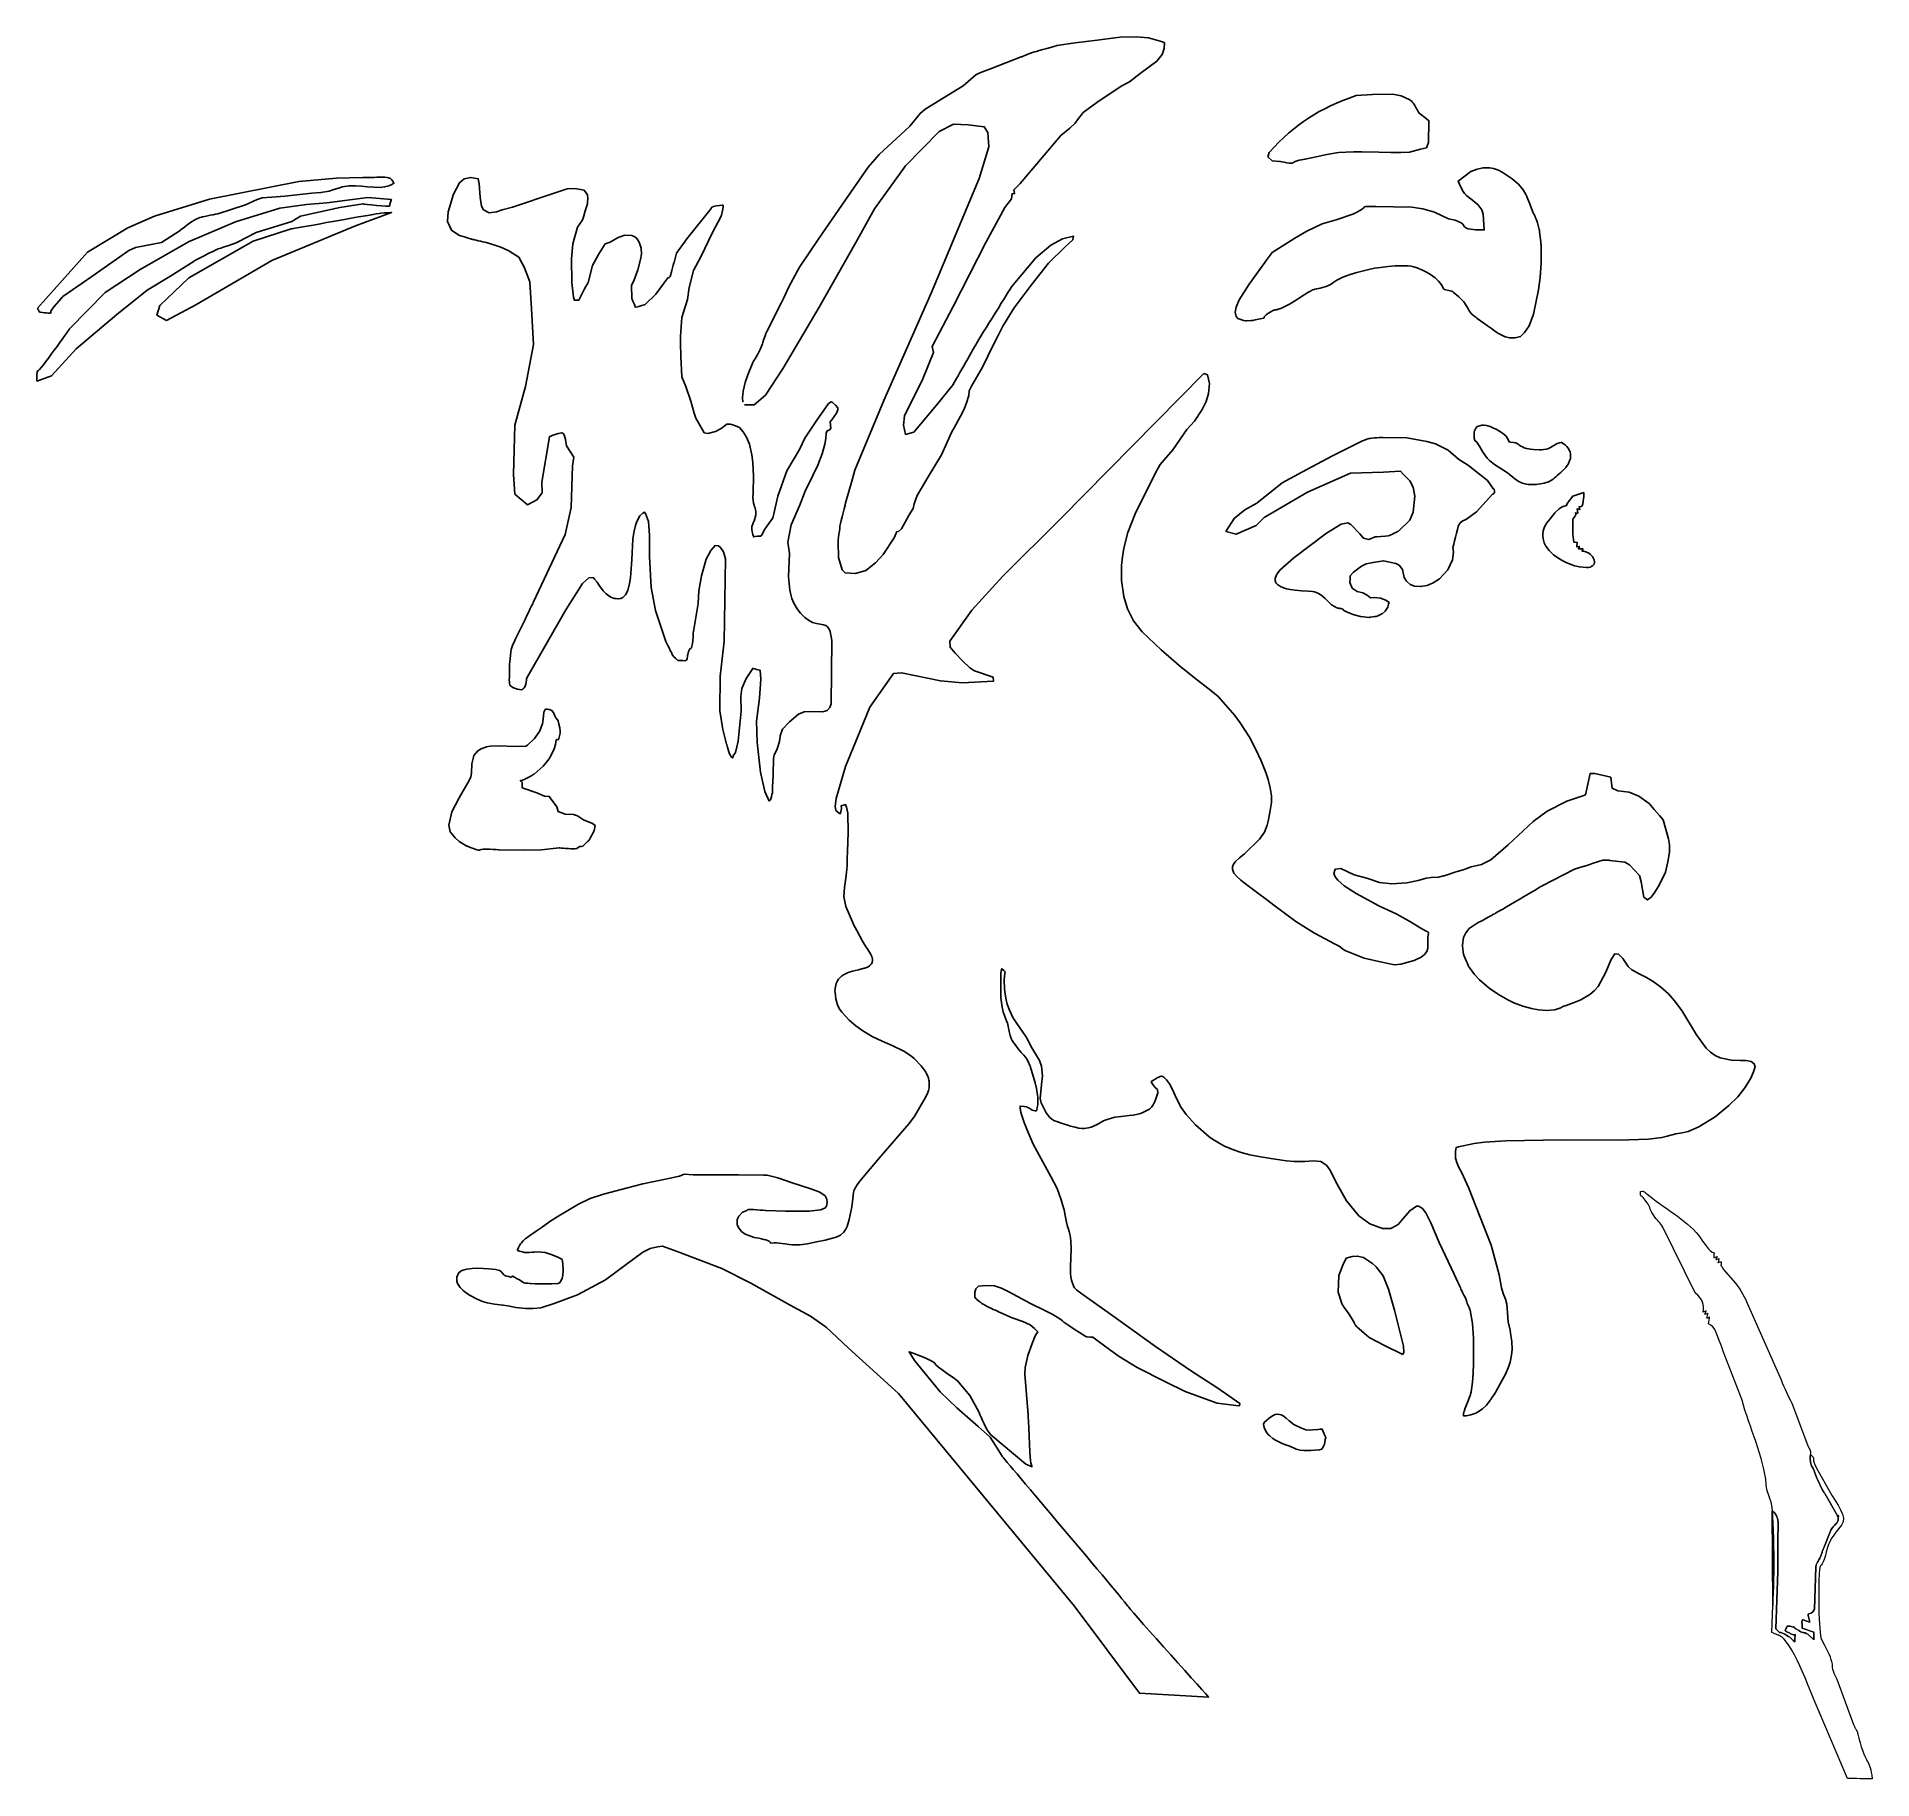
# Model space of a CAD drawing. Header units: millimetres. Extents: x -626 to 457, y -98 to 273.
# Drawn here: x -625.9 to -474.1, y 128.4 to 272.5 of the extents above.
import ezdxf

# ---------------------------------------------------------------- set-up
doc = ezdxf.new("R2010")
doc.units = ezdxf.units.MM
doc.header["$MEASUREMENT"] = 0
doc.layers.add('Layer 1', color=7, linetype='Continuous')

msp = doc.modelspace()

# ---------------------------------------------------------------- linework, layer by layer
at = {"layer": 'Layer 1', "color": 250}
for points, knots in [([(-567.397, 242.0664), (-567.397, 242.0664), (-566.5913, 242.0714), (-566.5913, 242.0714), (-566.5913, 242.0714), (-566.5913, 242.0714), (-565.6649, 242.884), (-565.6649, 242.884), (-565.6649, 242.884), (-565.6649, 242.884), (-564.1937, 245.1011), (-564.1937, 245.1011), (-564.1937, 245.1011), (-564.1937, 245.1011), (-561.2165, 250.143), (-561.2165, 250.143), (-561.2165, 250.143), (-561.2165, 250.143), (-558.2041, 255.5048), (-558.2041, 255.5048), (-558.2041, 255.5048), (-558.2041, 255.5048), (-556.6582, 258.2855), (-556.6582, 258.2855), (-556.6582, 258.2855), (-556.6582, 258.2855), (-554.1002, 261.8515), (-554.1002, 261.8515), (-554.1002, 261.8515), (-554.1002, 261.8515), (-551.313, 264.6856), (-551.313, 264.6856), (-551.313, 264.6856), (-551.313, 264.6856), (-550.1294, 265.2776), (-550.1294, 265.2776), (-550.1294, 265.2776), (-550.1294, 265.2776), (-548.9045, 265.2312), (-548.9045, 265.2312), (-548.9045, 265.2312), (-548.9045, 265.2312), (-547.5822, 265.0752), (-547.5822, 265.0752), (-547.5822, 265.0752), (-547.5822, 265.0752), (-547.2931, 264.6116), (-547.2931, 264.6116), (-547.2931, 264.6116), (-547.2931, 264.6116), (-547.2103, 263.4121), (-547.2103, 263.4121), (-547.2103, 263.4121), (-547.2103, 263.4121), (-547.9941, 260.8048), (-547.9941, 260.8048), (-547.9941, 260.8048), (-547.9941, 260.8048), (-551.9558, 251.3028), (-551.9558, 251.3028), (-551.9558, 251.3028), (-551.9558, 251.3028), (-555.8862, 242.4288), (-555.8862, 242.4288), (-555.8862, 242.4288), (-555.8862, 242.4288), (-558.284, 236.6692), (-558.284, 236.6692), (-558.284, 236.6692), (-558.284, 236.6692), (-558.5231, 235.7553), (-558.5231, 235.7553), (-558.5231, 235.7553), (-558.5231, 235.7553), (-559.0215, 234.0429), (-559.0215, 234.0429), (-559.0215, 234.0429), (-559.0215, 234.0429), (-559.4691, 232.2664), (-559.4947, 232.137), (-559.4947, 232.137), (-559.5202, 232.0076), (-559.6689, 230.711), (-559.6689, 230.711), (-559.6689, 230.711), (-559.6689, 230.711), (-559.619, 229.4519), (-559.619, 229.4519), (-559.619, 229.4519), (-559.619, 229.4519), (-559.3288, 228.4153), (-559.3288, 228.4153), (-559.3288, 228.4153), (-559.3288, 228.4153), (-559.0791, 228.1766), (-559.0791, 228.1766), (-559.0791, 228.1766), (-559.0791, 228.1766), (-558.221, 228.1078), (-558.221, 228.1078), (-558.221, 228.1078), (-558.221, 228.1078), (-557.3647, 228.3527), (-557.3647, 228.3527), (-557.3647, 228.3527), (-557.3647, 228.3527), (-556.5766, 228.9934), (-556.5766, 228.9934), (-556.5766, 228.9934), (-556.5766, 228.9934), (-555.9299, 229.7023), (-555.9299, 229.7023), (-555.9299, 229.7023), (-555.9299, 229.7023), (-555.0249, 231.0557), (-555.0249, 231.0557), (-555.0249, 231.0557), (-555.0249, 231.0557), (-554.8581, 231.4459), (-554.8581, 231.4459), (-554.8581, 231.4459), (-554.8581, 231.4459), (-554.8366, 231.5589), (-554.8366, 231.5589), (-554.8366, 231.5589), (-554.8366, 231.5589), (-554.6703, 231.591), (-554.6703, 231.591), (-554.6703, 231.591), (-554.6703, 231.591), (-554.4294, 231.8115), (-554.4294, 231.8115), (-554.4294, 231.8115), (-554.4294, 231.8115), (-553.7953, 232.9579), (-553.7953, 232.9579), (-553.7953, 232.9579), (-553.7953, 232.9579), (-553.4465, 233.4965), (-553.4465, 233.4965), (-553.4465, 233.4965), (-553.4465, 233.4965), (-553.3748, 233.8785), (-553.3748, 233.8785), (-553.3748, 233.8785), (-553.3748, 233.8785), (-553.1325, 234.5711), (-553.1325, 234.5711), (-553.1325, 234.5711), (-553.1325, 234.5711), (-552.2043, 236.1104), (-552.2043, 236.1104), (-552.2043, 236.1104), (-552.2043, 236.1104), (-551.1218, 237.931), (-551.1218, 237.931), (-551.1218, 237.931), (-551.1218, 237.931), (-550.6386, 238.9858), (-550.6386, 238.9858), (-550.6386, 238.9858), (-550.6386, 238.9858), (-550.244, 239.8245), (-550.244, 239.8245), (-550.244, 239.8245), (-550.244, 239.8245), (-550.0571, 240.1794), (-550.0571, 240.1794), (-550.0571, 240.1794), (-550.0571, 240.1794), (-549.5373, 241.1265), (-549.5373, 241.1265), (-549.5373, 241.1265), (-549.5373, 241.1265), (-549.2461, 241.7072), (-549.2461, 241.7072), (-549.2461, 241.7072), (-549.2461, 241.7072), (-549.034, 242.2275), (-549.034, 242.2275), (-549.034, 242.2275), (-549.034, 242.2275), (-548.8626, 242.8552), (-548.8626, 242.8552), (-548.8626, 242.8552), (-548.8626, 242.8552), (-548.8101, 243.2189), (-548.8101, 243.2189), (-548.8101, 243.2189), (-548.8101, 243.2189), (-548.612, 243.6732), (-548.612, 243.6732), (-548.612, 243.6732), (-548.612, 243.6732), (-547.7385, 245.1313), (-547.7385, 245.1313), (-547.7385, 245.1313), (-547.7385, 245.1313), (-547.2788, 246.1034), (-547.2788, 246.1034), (-547.2788, 246.1034), (-547.2788, 246.1034), (-546.8188, 247.0498), (-546.8188, 247.0498), (-546.8188, 247.0498), (-546.8188, 247.0498), (-546.4922, 247.7014), (-546.4922, 247.7014), (-546.4922, 247.7014), (-546.4922, 247.7014), (-546.0339, 248.5751), (-546.0339, 248.5751), (-546.0339, 248.5751), (-546.0339, 248.5751), (-545.0944, 250.1072), (-545.0944, 250.1072), (-545.0944, 250.1072), (-545.0944, 250.1072), (-543.685, 251.9795), (-543.685, 251.9795), (-543.685, 251.9795), (-543.685, 251.9795), (-542.2729, 253.7777), (-542.2729, 253.7777), (-542.2729, 253.7777), (-542.2729, 253.7777), (-540.8852, 255.1417), (-540.8852, 255.1417), (-540.8852, 255.1417), (-540.8852, 255.1417), (-540.2588, 255.714), (-540.2588, 255.714), (-540.2588, 255.714), (-540.2588, 255.714), (-540.187, 256.0161), (-540.187, 256.0161), (-540.187, 256.0161), (-540.187, 256.0161), (-541.1067, 255.8024), (-541.1067, 255.8024), (-541.1067, 255.8024), (-541.1067, 255.8024), (-542.0553, 255.2861), (-542.0553, 255.2861), (-542.0553, 255.2861), (-542.0553, 255.2861), (-543.2986, 254.2392), (-543.2986, 254.2392), (-543.2986, 254.2392), (-543.2986, 254.2392), (-545.3109, 251.832), (-545.3109, 251.832), (-545.3109, 251.832), (-545.3109, 251.832), (-547.9611, 247.6047), (-548.22, 247.1498), (-548.22, 247.1498), (-548.4789, 246.695), (-550.1313, 243.7935), (-550.1313, 243.7935), (-550.1313, 243.7935), (-550.1313, 243.7935), (-551.5199, 242.0345), (-551.5199, 242.0345), (-551.5199, 242.0345), (-551.5199, 242.0345), (-553.4017, 239.7965), (-553.4017, 239.7965), (-553.4017, 239.7965), (-553.4017, 239.7965), (-554.0759, 239.6171), (-554.0759, 239.6171), (-554.0759, 239.6171), (-554.0759, 239.6171), (-554.2524, 240.375), (-554.2524, 240.375), (-554.2524, 240.375), (-554.2524, 240.375), (-554.1605, 241.1521), (-554.1605, 241.1521), (-554.1605, 241.1521), (-554.1605, 241.1521), (-552.6629, 244.2179), (-552.6629, 244.2179), (-552.6629, 244.2179), (-552.6629, 244.2179), (-551.7716, 246.4137), (-551.7716, 246.4137), (-551.7716, 246.4137), (-551.7716, 246.4137), (-551.8932, 246.8952), (-551.8932, 246.8952), (-551.8932, 246.8952), (-551.8932, 246.8952), (-550.1596, 250.2017), (-550.1596, 250.2017), (-550.1596, 250.2017), (-550.1596, 250.2017), (-547.4557, 255.5129), (-547.4557, 255.5129), (-547.4557, 255.5129), (-547.4557, 255.5129), (-545.8791, 258.39), (-545.8791, 258.39), (-545.8791, 258.39), (-545.8791, 258.39), (-545.3311, 259.1271), (-545.3311, 259.1271), (-545.3311, 259.1271), (-545.3311, 259.1271), (-545.2756, 259.5336), (-545.2756, 259.5336), (-545.2756, 259.5336), (-545.2756, 259.5336), (-545.0679, 259.5428), (-545.0679, 259.5428), (-545.0679, 259.5428), (-545.0679, 259.5428), (-545.1281, 259.8481), (-545.1281, 259.8481), (-545.1281, 259.8481), (-545.1281, 259.8481), (-544.618, 260.3943), (-544.618, 260.3943), (-544.618, 260.3943), (-544.618, 260.3943), (-541.229, 264.354), (-541.229, 264.354), (-541.229, 264.354), (-541.229, 264.354), (-540.4845, 264.9656), (-540.4845, 264.9656), (-540.4845, 264.9656), (-540.4845, 264.9656), (-540.0669, 265.3708), (-540.0669, 265.3708), (-540.0669, 265.3708), (-540.0669, 265.3708), (-539.872, 265.6475), (-539.872, 265.6475), (-539.872, 265.6475), (-539.872, 265.6475), (-539.4027, 266.2541), (-539.4027, 266.2541), (-539.4027, 266.2541), (-539.4027, 266.2541), (-538.2595, 267.0826), (-538.2595, 267.0826), (-538.2595, 267.0826), (-538.2595, 267.0826), (-536.2605, 268.4419), (-536.2605, 268.4419), (-536.2605, 268.4419), (-536.2605, 268.4419), (-535.5633, 268.7881), (-535.5633, 268.7881), (-535.5633, 268.7881), (-535.5633, 268.7881), (-534.6933, 269.4797), (-534.6933, 269.4797), (-534.6933, 269.4797), (-534.6933, 269.4797), (-533.3123, 270.5039), (-533.3123, 270.5039), (-533.3123, 270.5039), (-533.3123, 270.5039), (-532.8713, 271.0408), (-532.8713, 271.0408), (-532.8713, 271.0408), (-532.8713, 271.0408), (-532.6893, 271.5442), (-532.6893, 271.5442), (-532.6893, 271.5442), (-532.6893, 271.5442), (-532.6684, 272.0272), (-532.6684, 272.0272), (-532.6684, 272.0272), (-532.6684, 272.0272), (-532.835, 272.1043), (-532.835, 272.1043), (-532.835, 272.1043), (-532.835, 272.1043), (-533.9929, 272.4353), (-533.9929, 272.4353), (-533.9929, 272.4353), (-533.9929, 272.4353), (-535.0245, 272.5271), (-535.0245, 272.5271), (-535.0245, 272.5271), (-535.0245, 272.5271), (-536.3406, 272.4817), (-536.3406, 272.4817), (-536.3406, 272.4817), (-536.3406, 272.4817), (-536.5497, 272.4633), (-536.5497, 272.4633), (-536.5497, 272.4633), (-536.5497, 272.4633), (-538.245, 272.2515), (-538.245, 272.2515), (-538.245, 272.2515), (-538.245, 272.2515), (-540.0554, 272.0103), (-540.0554, 272.0103), (-540.0554, 272.0103), (-540.0554, 272.0103), (-541.5703, 271.7979), (-541.5703, 271.7979), (-541.5703, 271.7979), (-541.5703, 271.7979), (-543.1972, 271.3231), (-543.4044, 271.2786), (-543.4044, 271.2786), (-543.6116, 271.2341), (-544.5152, 270.8507), (-544.5152, 270.8507), (-544.5152, 270.8507), (-544.5152, 270.8507), (-547.0564, 269.8719), (-547.0564, 269.8719), (-547.0564, 269.8719), (-547.0564, 269.8719), (-547.9351, 269.5336), (-547.9351, 269.5336), (-547.9351, 269.5336), (-547.9351, 269.5336), (-548.2738, 269.3751), (-548.2738, 269.3751), (-548.2738, 269.3751), (-548.2738, 269.3751), (-549.3117, 268.4701), (-549.3117, 268.4701), (-549.3117, 268.4701), (-549.3117, 268.4701), (-550.5444, 267.7308), (-550.5444, 267.7308), (-550.5444, 267.7308), (-550.5444, 267.7308), (-552.4633, 266.5314), (-552.4633, 266.5314), (-552.4633, 266.5314), (-552.4633, 266.5314), (-552.8875, 266.1746), (-552.8875, 266.1746), (-552.8875, 266.1746), (-552.8875, 266.1746), (-553.7266, 265.1348), (-553.7266, 265.1348), (-553.7266, 265.1348), (-553.7266, 265.1348), (-556.2645, 262.7869), (-556.2645, 262.7869), (-556.2645, 262.7869), (-556.2645, 262.7869), (-557.1712, 261.7225), (-557.1712, 261.7225), (-557.1712, 261.7225), (-557.1712, 261.7225), (-559.3451, 258.5781), (-559.3451, 258.5781), (-559.3451, 258.5781), (-559.3451, 258.5781), (-561.2491, 255.8241), (-561.2491, 255.8241), (-561.2491, 255.8241), (-561.2491, 255.8241), (-562.8661, 253.4658), (-562.8661, 253.4658), (-562.8661, 253.4658), (-562.8661, 253.4658), (-563.7374, 251.8392), (-563.7374, 251.8392), (-563.7374, 251.8392), (-563.7374, 251.8392), (-564.1533, 250.9225), (-564.1533, 250.9225), (-564.1533, 250.9225), (-564.1533, 250.9225), (-565.5786, 248.094), (-565.6277, 247.9774), (-565.6277, 247.9774), (-565.6768, 247.8608), (-565.9188, 247.1094), (-565.9188, 247.1094), (-565.9188, 247.1094), (-565.9188, 247.1094), (-566.0996, 246.654), (-566.0996, 246.654), (-566.0996, 246.654), (-566.0996, 246.654), (-566.2623, 246.3456), (-566.2767, 246.3204), (-566.2767, 246.3204), (-566.2912, 246.2952), (-566.7238, 245.5659), (-566.7238, 245.5659), (-566.7238, 245.5659), (-566.7238, 245.5659), (-567.1327, 244.5552), (-567.1327, 244.5552), (-567.1327, 244.5552), (-567.1327, 244.5552), (-567.3443, 243.9102), (-567.3443, 243.9102), (-567.3443, 243.9102), (-567.3443, 243.9102), (-567.5178, 243.195), (-567.5178, 243.195), (-567.5178, 243.195), (-567.5178, 243.195), (-567.5729, 242.6579), (-567.5729, 242.6579), (-567.5729, 242.6579), (-567.5729, 242.6579), (-567.5347, 242.3211), (-567.5347, 242.3211), (-567.5347, 242.3211), (-567.5347, 242.3211), (-567.5347, 242.3211), (-567.5347, 242.3211)], [0, 0, 0, 0, 0.00763359, 0.00763359, 0.00763359, 0.00763359, 0.01526718, 0.01526718, 0.01526718, 0.01526718, 0.02290076, 0.02290076, 0.02290076, 0.02290076, 0.03053435, 0.03053435, 0.03053435, 0.03053435, 0.03816794, 0.03816794, 0.03816794, 0.03816794, 0.04580153, 0.04580153, 0.04580153, 0.04580153, 0.05343511, 0.05343511, 0.05343511, 0.05343511, 0.0610687, 0.0610687, 0.0610687, 0.0610687, 0.06870229, 0.06870229, 0.06870229, 0.06870229, 0.07633588, 0.07633588, 0.07633588, 0.07633588, 0.08396947, 0.08396947, 0.08396947, 0.08396947, 0.09160305, 0.09160305, 0.09160305, 0.09160305, 0.09923664, 0.09923664, 0.09923664, 0.09923664, 0.10687023, 0.10687023, 0.10687023, 0.10687023, 0.11450382, 0.11450382, 0.11450382, 0.11450382, 0.1221374, 0.1221374, 0.1221374, 0.1221374, 0.12977099, 0.12977099, 0.12977099, 0.12977099, 0.13740458, 0.13740458, 0.13740458, 0.13740458, 0.14503817, 0.14503817, 0.14503817, 0.14503817, 0.15267176, 0.15267176, 0.15267176, 0.15267176, 0.16030534, 0.16030534, 0.16030534, 0.16030534, 0.16793893, 0.16793893, 0.16793893, 0.16793893, 0.17557252, 0.17557252, 0.17557252, 0.17557252, 0.18320611, 0.18320611, 0.18320611, 0.18320611, 0.19083969, 0.19083969, 0.19083969, 0.19083969, 0.19847328, 0.19847328, 0.19847328, 0.19847328, 0.20610687, 0.20610687, 0.20610687, 0.20610687, 0.21374046, 0.21374046, 0.21374046, 0.21374046, 0.22137405, 0.22137405, 0.22137405, 0.22137405, 0.22900763, 0.22900763, 0.22900763, 0.22900763, 0.23664122, 0.23664122, 0.23664122, 0.23664122, 0.24427481, 0.24427481, 0.24427481, 0.24427481, 0.2519084, 0.2519084, 0.2519084, 0.2519084, 0.25954198, 0.25954198, 0.25954198, 0.25954198, 0.26717557, 0.26717557, 0.26717557, 0.26717557, 0.27480916, 0.27480916, 0.27480916, 0.27480916, 0.28244275, 0.28244275, 0.28244275, 0.28244275, 0.29007634, 0.29007634, 0.29007634, 0.29007634, 0.29770992, 0.29770992, 0.29770992, 0.29770992, 0.30534351, 0.30534351, 0.30534351, 0.30534351, 0.3129771, 0.3129771, 0.3129771, 0.3129771, 0.32061069, 0.32061069, 0.32061069, 0.32061069, 0.32824427, 0.32824427, 0.32824427, 0.32824427, 0.33587786, 0.33587786, 0.33587786, 0.33587786, 0.34351145, 0.34351145, 0.34351145, 0.34351145, 0.35114504, 0.35114504, 0.35114504, 0.35114504, 0.35877863, 0.35877863, 0.35877863, 0.35877863, 0.36641221, 0.36641221, 0.36641221, 0.36641221, 0.3740458, 0.3740458, 0.3740458, 0.3740458, 0.38167939, 0.38167939, 0.38167939, 0.38167939, 0.38931298, 0.38931298, 0.38931298, 0.38931298, 0.39694656, 0.39694656, 0.39694656, 0.39694656, 0.40458015, 0.40458015, 0.40458015, 0.40458015, 0.41221374, 0.41221374, 0.41221374, 0.41221374, 0.41984733, 0.41984733, 0.41984733, 0.41984733, 0.42748092, 0.42748092, 0.42748092, 0.42748092, 0.4351145, 0.4351145, 0.4351145, 0.4351145, 0.44274809, 0.44274809, 0.44274809, 0.44274809, 0.45038168, 0.45038168, 0.45038168, 0.45038168, 0.45801527, 0.45801527, 0.45801527, 0.45801527, 0.46564885, 0.46564885, 0.46564885, 0.46564885, 0.47328244, 0.47328244, 0.47328244, 0.47328244, 0.48091603, 0.48091603, 0.48091603, 0.48091603, 0.48854962, 0.48854962, 0.48854962, 0.48854962, 0.49618321, 0.49618321, 0.49618321, 0.49618321, 0.50381679, 0.50381679, 0.50381679, 0.50381679, 0.51145038, 0.51145038, 0.51145038, 0.51145038, 0.51908397, 0.51908397, 0.51908397, 0.51908397, 0.52671756, 0.52671756, 0.52671756, 0.52671756, 0.53435115, 0.53435115, 0.53435115, 0.53435115, 0.54198473, 0.54198473, 0.54198473, 0.54198473, 0.54961832, 0.54961832, 0.54961832, 0.54961832, 0.55725191, 0.55725191, 0.55725191, 0.55725191, 0.5648855, 0.5648855, 0.5648855, 0.5648855, 0.57251908, 0.57251908, 0.57251908, 0.57251908, 0.58015267, 0.58015267, 0.58015267, 0.58015267, 0.58778626, 0.58778626, 0.58778626, 0.58778626, 0.59541985, 0.59541985, 0.59541985, 0.59541985, 0.60305344, 0.60305344, 0.60305344, 0.60305344, 0.61068702, 0.61068702, 0.61068702, 0.61068702, 0.61832061, 0.61832061, 0.61832061, 0.61832061, 0.6259542, 0.6259542, 0.6259542, 0.6259542, 0.63358779, 0.63358779, 0.63358779, 0.63358779, 0.64122137, 0.64122137, 0.64122137, 0.64122137, 0.64885496, 0.64885496, 0.64885496, 0.64885496, 0.65648855, 0.65648855, 0.65648855, 0.65648855, 0.66412214, 0.66412214, 0.66412214, 0.66412214, 0.67175573, 0.67175573, 0.67175573, 0.67175573, 0.67938931, 0.67938931, 0.67938931, 0.67938931, 0.6870229, 0.6870229, 0.6870229, 0.6870229, 0.69465649, 0.69465649, 0.69465649, 0.69465649, 0.70229008, 0.70229008, 0.70229008, 0.70229008, 0.70992366, 0.70992366, 0.70992366, 0.70992366, 0.71755725, 0.71755725, 0.71755725, 0.71755725, 0.72519084, 0.72519084, 0.72519084, 0.72519084, 0.73282443, 0.73282443, 0.73282443, 0.73282443, 0.74045802, 0.74045802, 0.74045802, 0.74045802, 0.7480916, 0.7480916, 0.7480916, 0.7480916, 0.75572519, 0.75572519, 0.75572519, 0.75572519, 0.76335878, 0.76335878, 0.76335878, 0.76335878, 0.77099237, 0.77099237, 0.77099237, 0.77099237, 0.77862595, 0.77862595, 0.77862595, 0.77862595, 0.78625954, 0.78625954, 0.78625954, 0.78625954, 0.79389313, 0.79389313, 0.79389313, 0.79389313, 0.80152672, 0.80152672, 0.80152672, 0.80152672, 0.80916031, 0.80916031, 0.80916031, 0.80916031, 0.81679389, 0.81679389, 0.81679389, 0.81679389, 0.82442748, 0.82442748, 0.82442748, 0.82442748, 0.83206107, 0.83206107, 0.83206107, 0.83206107, 0.83969466, 0.83969466, 0.83969466, 0.83969466, 0.84732824, 0.84732824, 0.84732824, 0.84732824, 0.85496183, 0.85496183, 0.85496183, 0.85496183, 0.86259542, 0.86259542, 0.86259542, 0.86259542, 0.87022901, 0.87022901, 0.87022901, 0.87022901, 0.8778626, 0.8778626, 0.8778626, 0.8778626, 0.88549618, 0.88549618, 0.88549618, 0.88549618, 0.89312977, 0.89312977, 0.89312977, 0.89312977, 0.90076336, 0.90076336, 0.90076336, 0.90076336, 0.90839695, 0.90839695, 0.90839695, 0.90839695, 0.91603053, 0.91603053, 0.91603053, 0.91603053, 0.92366412, 0.92366412, 0.92366412, 0.92366412, 0.93129771, 0.93129771, 0.93129771, 0.93129771, 0.9389313, 0.9389313, 0.9389313, 0.9389313, 0.94656489, 0.94656489, 0.94656489, 0.94656489, 0.95419847, 0.95419847, 0.95419847, 0.95419847, 0.96183206, 0.96183206, 0.96183206, 0.96183206, 0.96946565, 0.96946565, 0.96946565, 0.96946565, 0.97709924, 0.97709924, 0.97709924, 0.97709924, 0.98473282, 0.98473282, 0.98473282, 0.98473282, 1, 1, 1, 1]), ([(-524.109, 262.5964), (-524.109, 262.5964), (-523.7534, 262.2607), (-523.7534, 262.2607), (-523.7534, 262.2607), (-523.7534, 262.2607), (-523.1289, 262.2079), (-523.1289, 262.2079), (-523.1289, 262.2079), (-523.1289, 262.2079), (-521.9882, 261.9657), (-522.003, 262.1073), (-522.003, 262.1073), (-522.0178, 262.2489), (-521.0436, 262.394), (-521.0436, 262.394), (-521.0436, 262.394), (-521.0436, 262.394), (-520.1275, 262.5823), (-520.1275, 262.5823), (-520.1275, 262.5823), (-520.1275, 262.5823), (-519.2519, 262.7687), (-519.2519, 262.7687), (-519.2519, 262.7687), (-519.2519, 262.7687), (-518.2817, 262.9346), (-518.2817, 262.9346), (-518.2817, 262.9346), (-518.2817, 262.9346), (-517.0499, 263.013), (-517.0499, 263.013), (-517.0499, 263.013), (-517.0499, 263.013), (-516.3376, 263.0034), (-516.3376, 263.0034), (-516.3376, 263.0034), (-516.3376, 263.0034), (-514.9292, 262.9682), (-514.9292, 262.9682), (-514.9292, 262.9682), (-514.9292, 262.9682), (-513.9594, 262.9482), (-513.9594, 262.9482), (-513.9594, 262.9482), (-513.9594, 262.9482), (-513.1278, 262.9454), (-513.1278, 262.9454), (-513.1278, 262.9454), (-513.1278, 262.9454), (-512.4037, 262.9787), (-512.4037, 262.9787), (-512.4037, 262.9787), (-512.4037, 262.9787), (-511.492, 263.233), (-511.492, 263.233), (-511.492, 263.233), (-511.492, 263.233), (-510.9938, 263.3331), (-510.9938, 263.3331), (-510.9938, 263.3331), (-510.9938, 263.3331), (-510.8247, 263.782), (-510.8247, 263.782), (-510.8247, 263.782), (-510.8247, 263.782), (-510.796, 265.578), (-510.796, 265.578), (-510.796, 265.578), (-510.796, 265.578), (-511.039, 265.755), (-511.039, 265.755), (-511.039, 265.755), (-511.039, 265.755), (-511.6082, 266.197), (-511.6082, 266.197), (-511.6082, 266.197), (-511.6082, 266.197), (-511.8615, 266.6856), (-511.9729, 266.845), (-511.9729, 266.845), (-512.0843, 267.0044), (-512.1957, 267.1638), (-512.1957, 267.1638), (-512.1957, 267.1638), (-512.1957, 267.1638), (-512.4344, 267.3295), (-512.4344, 267.3295), (-512.4344, 267.3295), (-512.4344, 267.3295), (-513.0989, 267.6357), (-513.0989, 267.6357), (-513.0989, 267.6357), (-513.0989, 267.6357), (-513.7936, 267.7749), (-513.7936, 267.7749), (-513.7936, 267.7749), (-513.7936, 267.7749), (-515.452, 267.7421), (-515.452, 267.7421), (-515.452, 267.7421), (-515.452, 267.7421), (-516.821, 267.6544), (-516.821, 267.6544), (-516.821, 267.6544), (-519.9066, 266.5802), (-521.8351, 265.343), (-524.0175, 262.9598), (-524.0175, 262.9598), (-524.0175, 262.9598), (-524.109, 262.5964), (-524.109, 262.5964)], [0, 0, 0, 0, 0.03448276, 0.03448276, 0.03448276, 0.03448276, 0.06896552, 0.06896552, 0.06896552, 0.06896552, 0.10344828, 0.10344828, 0.10344828, 0.10344828, 0.13793103, 0.13793103, 0.13793103, 0.13793103, 0.17241379, 0.17241379, 0.17241379, 0.17241379, 0.20689655, 0.20689655, 0.20689655, 0.20689655, 0.24137931, 0.24137931, 0.24137931, 0.24137931, 0.27586207, 0.27586207, 0.27586207, 0.27586207, 0.31034483, 0.31034483, 0.31034483, 0.31034483, 0.34482759, 0.34482759, 0.34482759, 0.34482759, 0.37931034, 0.37931034, 0.37931034, 0.37931034, 0.4137931, 0.4137931, 0.4137931, 0.4137931, 0.44827586, 0.44827586, 0.44827586, 0.44827586, 0.48275862, 0.48275862, 0.48275862, 0.48275862, 0.51724138, 0.51724138, 0.51724138, 0.51724138, 0.55172414, 0.55172414, 0.55172414, 0.55172414, 0.5862069, 0.5862069, 0.5862069, 0.5862069, 0.62068966, 0.62068966, 0.62068966, 0.62068966, 0.65517241, 0.65517241, 0.65517241, 0.65517241, 0.68965517, 0.68965517, 0.68965517, 0.68965517, 0.72413793, 0.72413793, 0.72413793, 0.72413793, 0.75862069, 0.75862069, 0.75862069, 0.75862069, 0.79310345, 0.79310345, 0.79310345, 0.79310345, 0.82758621, 0.82758621, 0.82758621, 0.82758621, 0.86206897, 0.86206897, 0.86206897, 0.86206897, 0.89655172, 0.89655172, 0.89655172, 0.89655172, 0.93103448, 0.93103448, 0.93103448, 0.93103448, 1, 1, 1, 1]), ([(-526.6006, 249.2055), (-526.3013, 249.0672), (-525.8681, 249.0203), (-525.8681, 249.0203), (-525.8681, 249.0203), (-525.8681, 249.0203), (-525.5151, 249.0409), (-525.5151, 249.0409), (-525.5151, 249.0409), (-525.5151, 249.0409), (-525.3729, 249.0583), (-525.3729, 249.0583), (-525.3729, 249.0583), (-525.3729, 249.0583), (-525.1718, 249.09), (-525.1718, 249.09), (-525.1718, 249.09), (-525.1718, 249.09), (-524.762, 249.174), (-524.762, 249.174), (-524.762, 249.174), (-524.762, 249.174), (-524.4584, 249.2466), (-524.4584, 249.2466), (-524.4584, 249.2466), (-524.4584, 249.2466), (-524.4165, 249.2774), (-524.4165, 249.2774), (-524.4165, 249.2774), (-524.4165, 249.2774), (-524.4113, 249.3382), (-524.4113, 249.3382), (-524.4113, 249.3382), (-524.4113, 249.3382), (-524.365, 249.4112), (-524.365, 249.4112), (-524.365, 249.4112), (-524.365, 249.4112), (-524.3124, 249.4655), (-524.3124, 249.4655), (-524.3124, 249.4655), (-524.3124, 249.4655), (-524.2549, 249.5156), (-524.2549, 249.5156), (-524.2549, 249.5156), (-524.2549, 249.5156), (-524.1102, 249.6247), (-524.1102, 249.6247), (-524.1102, 249.6247), (-524.1102, 249.6247), (-523.8838, 249.7726), (-523.8838, 249.7726), (-523.8838, 249.7726), (-523.8838, 249.7726), (-523.7795, 249.8318), (-523.7795, 249.8318), (-523.7795, 249.8318), (-523.7795, 249.8318), (-523.7157, 249.8633), (-523.7157, 249.8633), (-523.7157, 249.8633), (-523.7157, 249.8633), (-523.6653, 249.8848), (-523.6653, 249.8848), (-523.6653, 249.8848), (-523.6653, 249.8848), (-523.6355, 249.8957), (-523.6355, 249.8957), (-523.6355, 249.8957), (-523.6355, 249.8957), (-523.5873, 249.9102), (-523.5873, 249.9102), (-523.5873, 249.9102), (-523.5873, 249.9102), (-523.5402, 249.9207), (-523.5402, 249.9207), (-523.5402, 249.9207), (-523.5402, 249.9207), (-523.507, 249.9265), (-523.507, 249.9265), (-523.507, 249.9265), (-523.507, 249.9265), (-523.4377, 249.9363), (-523.4377, 249.9363), (-523.4377, 249.9363), (-523.4377, 249.9363), (-523.3797, 249.9452), (-523.3797, 249.9452), (-523.3797, 249.9452), (-523.3797, 249.9452), (-523.3454, 249.9517), (-523.3454, 249.9517), (-523.3454, 249.9517), (-523.3454, 249.9517), (-523.305, 249.9608), (-523.305, 249.9608), (-523.305, 249.9608), (-523.305, 249.9608), (-523.2453, 249.9765), (-523.2453, 249.9765), (-523.2453, 249.9765), (-523.2453, 249.9765), (-523.1725, 249.9997), (-523.1725, 249.9997), (-523.1725, 249.9997), (-523.1725, 249.9997), (-523.058, 250.0425), (-523.058, 250.0425), (-523.058, 250.0425), (-523.058, 250.0425), (-522.8867, 250.1172), (-522.8867, 250.1172), (-522.8867, 250.1172), (-522.8867, 250.1172), (-522.551, 250.2868), (-522.551, 250.2868), (-522.551, 250.2868), (-522.551, 250.2868), (-522.3373, 250.4119), (-522.3373, 250.4119), (-522.3373, 250.4119), (-522.3373, 250.4119), (-521.8471, 250.7155), (-521.8471, 250.7155), (-521.8471, 250.7155), (-521.8471, 250.7155), (-521.5038, 250.9281), (-521.5038, 250.9281), (-521.5038, 250.9281), (-521.5038, 250.9281), (-520.8166, 251.3542), (-520.8166, 251.3542), (-520.8166, 251.3542), (-520.8166, 251.3542), (-520.6016, 251.4819), (-520.6016, 251.4819), (-520.6016, 251.4819), (-520.6016, 251.4819), (-520.4183, 251.577), (-520.4183, 251.577), (-520.4183, 251.577), (-520.4183, 251.577), (-520.2984, 251.6251), (-520.2984, 251.6251), (-520.2984, 251.6251), (-520.2984, 251.6251), (-520.2422, 251.642), (-520.2422, 251.642), (-520.2422, 251.642), (-520.2422, 251.642), (-520.081, 251.6711), (-520.081, 251.6711), (-520.081, 251.6711), (-520.081, 251.6711), (-519.926, 251.6937), (-519.926, 251.6937), (-519.926, 251.6937), (-519.926, 251.6937), (-519.8059, 251.7171), (-519.8059, 251.7171), (-519.8059, 251.7171), (-519.8059, 251.7171), (-519.6041, 251.7682), (-519.6041, 251.7682), (-519.6041, 251.7682), (-519.6041, 251.7682), (-519.3802, 251.8374), (-519.3802, 251.8374), (-519.3802, 251.8374), (-519.3802, 251.8374), (-519.2384, 251.8882), (-519.2384, 251.8882), (-519.2384, 251.8882), (-519.2384, 251.8882), (-519.1053, 251.9439), (-519.1053, 251.9439), (-519.1053, 251.9439), (-519.1053, 251.9439), (-518.9847, 252.0027), (-518.9847, 252.0027), (-518.9847, 252.0027), (-518.9847, 252.0027), (-518.8835, 252.0589), (-518.8835, 252.0589), (-518.8835, 252.0589), (-518.8835, 252.0589), (-518.7671, 252.1311), (-518.7671, 252.1311), (-518.7671, 252.1311), (-518.7671, 252.1311), (-518.656, 252.2058), (-518.656, 252.2058), (-518.656, 252.2058), (-518.656, 252.2058), (-518.4084, 252.3741), (-518.4084, 252.3741), (-518.4084, 252.3741), (-518.4084, 252.3741), (-518.3041, 252.439), (-518.3041, 252.439), (-518.3041, 252.439), (-518.3041, 252.439), (-518.1393, 252.53), (-518.1393, 252.53), (-518.1393, 252.53), (-518.1393, 252.53), (-517.9682, 252.6114), (-517.9682, 252.6114), (-517.9682, 252.6114), (-517.9682, 252.6114), (-517.7914, 252.6842), (-517.7914, 252.6842), (-517.7914, 252.6842), (-517.7914, 252.6842), (-517.6068, 252.7504), (-517.6068, 252.7504), (-517.6068, 252.7504), (-517.6068, 252.7504), (-517.3229, 252.8406), (-517.3229, 252.8406), (-517.3229, 252.8406), (-517.3229, 252.8406), (-516.7613, 253.0093), (-516.7613, 253.0093), (-516.7613, 253.0093), (-516.7613, 253.0093), (-515.8727, 253.2425), (-515.8727, 253.2425), (-515.8727, 253.2425), (-515.8727, 253.2425), (-515.2915, 253.3648), (-515.2915, 253.3648), (-515.2915, 253.3648), (-515.2915, 253.3648), (-514.8126, 253.4445), (-514.8126, 253.4445), (-514.8126, 253.4445), (-514.8126, 253.4445), (-514.1819, 253.5194), (-514.1819, 253.5194), (-514.1819, 253.5194), (-514.1819, 253.5194), (-513.5984, 253.5583), (-513.5984, 253.5583), (-513.5984, 253.5583), (-513.5984, 253.5583), (-513.019, 253.5705), (-513.019, 253.5705), (-513.019, 253.5705), (-513.019, 253.5705), (-512.5112, 253.5603), (-512.5112, 253.5603), (-512.5112, 253.5603), (-512.5112, 253.5603), (-512.2789, 253.5309), (-512.2789, 253.5309), (-512.2789, 253.5309), (-512.2789, 253.5309), (-512.0554, 253.4812), (-512.0554, 253.4812), (-512.0554, 253.4812), (-512.0554, 253.4812), (-511.7728, 253.3948), (-511.7728, 253.3948), (-511.7728, 253.3948), (-511.7728, 253.3948), (-511.4434, 253.2658), (-511.4547, 253.2706), (-511.4547, 253.2706), (-511.466, 253.2754), (-510.9876, 253.0402), (-510.9876, 253.0402), (-510.9876, 253.0402), (-510.9876, 253.0402), (-510.675, 252.8519), (-510.675, 252.8519), (-510.675, 252.8519), (-510.675, 252.8519), (-510.293, 252.5734), (-510.293, 252.5734), (-510.293, 252.5734), (-510.293, 252.5734), (-510.0118, 252.3143), (-510.0118, 252.3143), (-510.0118, 252.3143), (-510.0118, 252.3143), (-509.8474, 252.1204), (-509.8474, 252.1204), (-509.8474, 252.1204), (-509.8474, 252.1204), (-509.7095, 251.9072), (-509.7095, 251.9072), (-509.7095, 251.9072), (-509.7095, 251.9072), (-509.5892, 251.6804), (-509.5892, 251.6804), (-509.5892, 251.6804), (-509.5892, 251.6804), (-509.5129, 251.6125), (-509.5129, 251.6125), (-509.5129, 251.6125), (-509.5129, 251.6125), (-509.03, 251.5032), (-509.03, 251.5032), (-509.03, 251.5032), (-509.03, 251.5032), (-508.9426, 251.4841), (-508.9426, 251.4841), (-508.9426, 251.4841), (-508.9426, 251.4841), (-508.8781, 251.4806), (-508.8781, 251.4806), (-508.8781, 251.4806), (-508.8781, 251.4806), (-508.8634, 251.4641), (-508.8634, 251.4641), (-508.8634, 251.4641), (-508.8634, 251.4641), (-508.7932, 251.404), (-508.7932, 251.404), (-508.7932, 251.404), (-508.7932, 251.404), (-508.3383, 250.9983), (-508.3383, 250.9983), (-508.3383, 250.9983), (-508.3383, 250.9983), (-507.9096, 250.5983), (-507.9096, 250.5983), (-507.9096, 250.5983), (-507.9096, 250.5983), (-507.5751, 250.0735), (-507.5751, 250.0735), (-507.5751, 250.0735), (-507.5751, 250.0735), (-507.4626, 249.8375), (-507.4626, 249.8375), (-507.4626, 249.8375), (-507.4626, 249.8375), (-507.3164, 249.6242), (-507.3164, 249.6242), (-507.3164, 249.6242), (-507.3164, 249.6242), (-506.8873, 249.2793), (-506.8259, 249.2344), (-506.8259, 249.2344), (-506.7646, 249.1895), (-505.1098, 248.0098), (-505.1098, 248.0098), (-505.1098, 248.0098), (-505.1098, 248.0098), (-504.5052, 247.7083), (-504.5052, 247.7083), (-504.5052, 247.7083), (-504.5052, 247.7083), (-504.1118, 247.605), (-504.1118, 247.605), (-504.1118, 247.605), (-504.1118, 247.605), (-503.6773, 247.6086), (-503.6773, 247.6086), (-503.6773, 247.6086), (-503.6773, 247.6086), (-503.2167, 247.7164), (-503.2167, 247.7164), (-503.2167, 247.7164), (-503.2167, 247.7164), (-502.8853, 248.0667), (-502.8853, 248.0667), (-502.8853, 248.0667), (-502.8853, 248.0667), (-502.5104, 248.6015), (-502.5104, 248.6015), (-502.5104, 248.6015), (-502.5104, 248.6015), (-502.1451, 249.5804), (-502.1451, 249.5804), (-502.1451, 249.5804), (-502.1451, 249.5804), (-501.7271, 251.5723), (-501.7271, 251.5723), (-501.7271, 251.5723), (-501.7271, 251.5723), (-501.6007, 252.5997), (-501.6007, 252.5997), (-501.6007, 252.5997), (-501.6007, 252.5997), (-501.5162, 253.8237), (-501.5162, 253.8237), (-501.5162, 253.8237), (-501.5162, 253.8237), (-501.5195, 255.2444), (-501.5236, 255.3168), (-501.5236, 255.3168), (-501.5277, 255.3893), (-501.67, 256.5805), (-501.67, 256.5805), (-501.67, 256.5805), (-501.67, 256.5805), (-501.8055, 257.131), (-501.8055, 257.131), (-501.8055, 257.131), (-501.8055, 257.131), (-501.994, 257.6121), (-502.0148, 257.6505), (-502.0148, 257.6505), (-502.0355, 257.6888), (-502.1746, 257.9474), (-502.1746, 257.9474), (-502.1746, 257.9474), (-502.1746, 257.9474), (-502.3263, 258.3072), (-502.3263, 258.3072), (-502.3263, 258.3072), (-502.3263, 258.3072), (-502.4613, 258.6956), (-502.4613, 258.6956), (-502.4613, 258.6956), (-502.4613, 258.6956), (-502.6047, 259.098), (-502.6047, 259.098), (-502.6047, 259.098), (-502.6047, 259.098), (-502.6924, 259.3063), (-502.6924, 259.3063), (-502.6924, 259.3063), (-502.6924, 259.3063), (-502.8092, 259.5406), (-502.8092, 259.5406), (-502.8092, 259.5406), (-502.8092, 259.5406), (-503.0016, 259.8503), (-503.0016, 259.8503), (-503.0016, 259.8503), (-503.0016, 259.8503), (-503.3911, 260.3165), (-503.3911, 260.3165), (-503.3911, 260.3165), (-503.3911, 260.3165), (-503.9016, 260.77), (-503.9016, 260.77), (-503.9016, 260.77), (-503.9016, 260.77), (-504.7338, 261.3255), (-504.7338, 261.3255), (-504.7338, 261.3255), (-504.7338, 261.3255), (-505.0407, 261.4717), (-505.0407, 261.4717), (-505.0407, 261.4717), (-505.0407, 261.4717), (-505.454, 261.6116), (-505.454, 261.6116), (-505.454, 261.6116), (-505.454, 261.6116), (-505.7561, 261.6711), (-505.7561, 261.6711), (-505.7561, 261.6711), (-505.7561, 261.6711), (-506.3218, 261.6821), (-506.3218, 261.6821), (-506.3218, 261.6821), (-506.3218, 261.6821), (-506.8163, 261.5811), (-506.8163, 261.5811), (-506.8163, 261.5811), (-506.8163, 261.5811), (-507.3215, 261.3707), (-507.3215, 261.3707), (-507.3215, 261.3707), (-507.3215, 261.3707), (-508.3886, 260.5828), (-508.3886, 260.5828), (-508.3886, 260.5828), (-508.3886, 260.5828), (-508.146, 260.074), (-508.146, 260.074), (-508.146, 260.074), (-508.146, 260.074), (-507.9678, 259.7074), (-507.9678, 259.7074), (-507.9678, 259.7074), (-507.9678, 259.7074), (-507.8464, 259.5462), (-507.8464, 259.5462), (-507.8464, 259.5462), (-507.8464, 259.5462), (-507.6844, 259.3903), (-507.6844, 259.3903), (-507.6844, 259.3903), (-507.6844, 259.3903), (-507.5156, 259.2485), (-507.5156, 259.2485), (-507.5156, 259.2485), (-507.5156, 259.2485), (-507.2003, 259.0005), (-507.2003, 259.0005), (-507.2003, 259.0005), (-507.2003, 259.0005), (-506.9649, 258.8154), (-506.9649, 258.8154), (-506.9649, 258.8154), (-506.9649, 258.8154), (-506.7666, 258.6391), (-506.7666, 258.6391), (-506.7666, 258.6391), (-506.7666, 258.6391), (-506.5765, 258.4291), (-506.5765, 258.4291), (-506.5765, 258.4291), (-506.5765, 258.4291), (-506.4321, 258.2032), (-506.4321, 258.2032), (-506.4321, 258.2032), (-506.4321, 258.2032), (-506.3025, 257.8325), (-506.3025, 257.8325), (-506.3025, 257.8325), (-506.3025, 257.8325), (-506.2252, 256.5453), (-506.2252, 256.5453), (-506.2252, 256.5453), (-506.2252, 256.5453), (-506.4528, 256.544), (-506.4528, 256.544), (-506.4528, 256.544), (-506.4528, 256.544), (-506.9429, 256.5562), (-506.9429, 256.5562), (-506.9429, 256.5562), (-506.9429, 256.5562), (-507.5636, 256.6407), (-507.5636, 256.6407), (-507.5636, 256.6407), (-507.5636, 256.6407), (-507.6811, 256.6813), (-507.6811, 256.6813), (-507.6811, 256.6813), (-507.6811, 256.6813), (-507.8559, 256.7955), (-507.8559, 256.7955), (-507.8559, 256.7955), (-507.8559, 256.7955), (-508.0066, 257.0046), (-508.0066, 257.0046), (-508.0066, 257.0046), (-508.0066, 257.0046), (-508.133, 257.1375), (-508.133, 257.1375), (-508.133, 257.1375), (-508.133, 257.1375), (-508.621, 257.3513), (-508.621, 257.3513), (-508.621, 257.3513), (-508.621, 257.3513), (-509.1739, 257.4612), (-509.1739, 257.4612), (-509.1739, 257.4612), (-509.1739, 257.4612), (-510.3502, 258.0086), (-510.3502, 258.0086), (-510.3502, 258.0086), (-510.3502, 258.0086), (-511.3016, 258.2773), (-511.3016, 258.2773), (-511.3016, 258.2773), (-511.3016, 258.2773), (-512.2107, 258.4189), (-512.2107, 258.4189), (-512.2107, 258.4189), (-512.2107, 258.4189), (-513.7355, 258.456), (-513.7355, 258.456), (-513.7355, 258.456), (-513.7355, 258.456), (-515.1809, 258.4751), (-515.1809, 258.4751), (-515.1809, 258.4751), (-515.1809, 258.4751), (-516.206, 258.5318), (-516.163, 258.431), (-516.163, 258.431), (-516.12, 258.3301), (-517.0076, 257.8738), (-517.0076, 257.8738), (-517.0076, 257.8738), (-517.0076, 257.8738), (-518.4809, 257.3828), (-518.4809, 257.3828), (-518.4809, 257.3828), (-518.4809, 257.3828), (-519.638, 257.0561), (-519.638, 257.0561), (-519.638, 257.0561), (-519.638, 257.0561), (-520.8959, 256.448), (-520.8959, 256.448), (-520.8959, 256.448), (-520.8959, 256.448), (-521.8758, 255.8504), (-521.8758, 255.8504), (-521.8758, 255.8504), (-521.8758, 255.8504), (-523.7747, 254.682), (-523.7747, 254.682), (-523.7747, 254.682), (-523.7747, 254.682), (-524.2729, 254.0198), (-524.2729, 254.0198), (-524.2729, 254.0198), (-524.2729, 254.0198), (-524.3618, 253.8435), (-524.3618, 253.8435), (-524.3618, 253.8435), (-524.3618, 253.8435), (-525.6769, 252.049), (-525.6769, 252.049), (-525.6769, 252.049), (-525.6769, 252.049), (-526.4974, 250.7542), (-526.4974, 250.7542), (-526.4974, 250.7542), (-526.4974, 250.7542), (-526.7533, 250.1378), (-526.7533, 250.1378), (-526.7533, 250.1378), (-526.7533, 250.1378), (-526.8232, 249.7374), (-526.8232, 249.7374), (-526.8232, 249.7374), (-526.8232, 249.7374), (-526.7483, 249.3788), (-526.7483, 249.3788), (-526.7483, 249.3788), (-526.7483, 249.3788), (-526.6006, 249.2055), (-526.6006, 249.2055)], [0, 0, 0, 0, 0.00625, 0.00625, 0.00625, 0.00625, 0.0125, 0.0125, 0.0125, 0.0125, 0.01875, 0.01875, 0.01875, 0.01875, 0.025, 0.025, 0.025, 0.025, 0.03125, 0.03125, 0.03125, 0.03125, 0.0375, 0.0375, 0.0375, 0.0375, 0.04375, 0.04375, 0.04375, 0.04375, 0.05, 0.05, 0.05, 0.05, 0.05625, 0.05625, 0.05625, 0.05625, 0.0625, 0.0625, 0.0625, 0.0625, 0.06875, 0.06875, 0.06875, 0.06875, 0.075, 0.075, 0.075, 0.075, 0.08125, 0.08125, 0.08125, 0.08125, 0.0875, 0.0875, 0.0875, 0.0875, 0.09375, 0.09375, 0.09375, 0.09375, 0.1, 0.1, 0.1, 0.1, 0.10625, 0.10625, 0.10625, 0.10625, 0.1125, 0.1125, 0.1125, 0.1125, 0.11875, 0.11875, 0.11875, 0.11875, 0.125, 0.125, 0.125, 0.125, 0.13125, 0.13125, 0.13125, 0.13125, 0.1375, 0.1375, 0.1375, 0.1375, 0.14375, 0.14375, 0.14375, 0.14375, 0.15, 0.15, 0.15, 0.15, 0.15625, 0.15625, 0.15625, 0.15625, 0.1625, 0.1625, 0.1625, 0.1625, 0.16875, 0.16875, 0.16875, 0.16875, 0.175, 0.175, 0.175, 0.175, 0.18125, 0.18125, 0.18125, 0.18125, 0.1875, 0.1875, 0.1875, 0.1875, 0.19375, 0.19375, 0.19375, 0.19375, 0.2, 0.2, 0.2, 0.2, 0.20625, 0.20625, 0.20625, 0.20625, 0.2125, 0.2125, 0.2125, 0.2125, 0.21875, 0.21875, 0.21875, 0.21875, 0.225, 0.225, 0.225, 0.225, 0.23125, 0.23125, 0.23125, 0.23125, 0.2375, 0.2375, 0.2375, 0.2375, 0.24375, 0.24375, 0.24375, 0.24375, 0.25, 0.25, 0.25, 0.25, 0.25625, 0.25625, 0.25625, 0.25625, 0.2625, 0.2625, 0.2625, 0.2625, 0.26875, 0.26875, 0.26875, 0.26875, 0.275, 0.275, 0.275, 0.275, 0.28125, 0.28125, 0.28125, 0.28125, 0.2875, 0.2875, 0.2875, 0.2875, 0.29375, 0.29375, 0.29375, 0.29375, 0.3, 0.3, 0.3, 0.3, 0.30625, 0.30625, 0.30625, 0.30625, 0.3125, 0.3125, 0.3125, 0.3125, 0.31875, 0.31875, 0.31875, 0.31875, 0.325, 0.325, 0.325, 0.325, 0.33125, 0.33125, 0.33125, 0.33125, 0.3375, 0.3375, 0.3375, 0.3375, 0.34375, 0.34375, 0.34375, 0.34375, 0.35, 0.35, 0.35, 0.35, 0.35625, 0.35625, 0.35625, 0.35625, 0.3625, 0.3625, 0.3625, 0.3625, 0.36875, 0.36875, 0.36875, 0.36875, 0.375, 0.375, 0.375, 0.375, 0.38125, 0.38125, 0.38125, 0.38125, 0.3875, 0.3875, 0.3875, 0.3875, 0.39375, 0.39375, 0.39375, 0.39375, 0.4, 0.4, 0.4, 0.4, 0.40625, 0.40625, 0.40625, 0.40625, 0.4125, 0.4125, 0.4125, 0.4125, 0.41875, 0.41875, 0.41875, 0.41875, 0.425, 0.425, 0.425, 0.425, 0.43125, 0.43125, 0.43125, 0.43125, 0.4375, 0.4375, 0.4375, 0.4375, 0.44375, 0.44375, 0.44375, 0.44375, 0.45, 0.45, 0.45, 0.45, 0.45625, 0.45625, 0.45625, 0.45625, 0.4625, 0.4625, 0.4625, 0.4625, 0.46875, 0.46875, 0.46875, 0.46875, 0.475, 0.475, 0.475, 0.475, 0.48125, 0.48125, 0.48125, 0.48125, 0.4875, 0.4875, 0.4875, 0.4875, 0.49375, 0.49375, 0.49375, 0.49375, 0.5, 0.5, 0.5, 0.5, 0.50625, 0.50625, 0.50625, 0.50625, 0.5125, 0.5125, 0.5125, 0.5125, 0.51875, 0.51875, 0.51875, 0.51875, 0.525, 0.525, 0.525, 0.525, 0.53125, 0.53125, 0.53125, 0.53125, 0.5375, 0.5375, 0.5375, 0.5375, 0.54375, 0.54375, 0.54375, 0.54375, 0.55, 0.55, 0.55, 0.55, 0.55625, 0.55625, 0.55625, 0.55625, 0.5625, 0.5625, 0.5625, 0.5625, 0.56875, 0.56875, 0.56875, 0.56875, 0.575, 0.575, 0.575, 0.575, 0.58125, 0.58125, 0.58125, 0.58125, 0.5875, 0.5875, 0.5875, 0.5875, 0.59375, 0.59375, 0.59375, 0.59375, 0.6, 0.6, 0.6, 0.6, 0.60625, 0.60625, 0.60625, 0.60625, 0.6125, 0.6125, 0.6125, 0.6125, 0.61875, 0.61875, 0.61875, 0.61875, 0.625, 0.625, 0.625, 0.625, 0.63125, 0.63125, 0.63125, 0.63125, 0.6375, 0.6375, 0.6375, 0.6375, 0.64375, 0.64375, 0.64375, 0.64375, 0.65, 0.65, 0.65, 0.65, 0.65625, 0.65625, 0.65625, 0.65625, 0.6625, 0.6625, 0.6625, 0.6625, 0.66875, 0.66875, 0.66875, 0.66875, 0.675, 0.675, 0.675, 0.675, 0.68125, 0.68125, 0.68125, 0.68125, 0.6875, 0.6875, 0.6875, 0.6875, 0.69375, 0.69375, 0.69375, 0.69375, 0.7, 0.7, 0.7, 0.7, 0.70625, 0.70625, 0.70625, 0.70625, 0.7125, 0.7125, 0.7125, 0.7125, 0.71875, 0.71875, 0.71875, 0.71875, 0.725, 0.725, 0.725, 0.725, 0.73125, 0.73125, 0.73125, 0.73125, 0.7375, 0.7375, 0.7375, 0.7375, 0.74375, 0.74375, 0.74375, 0.74375, 0.75, 0.75, 0.75, 0.75, 0.75625, 0.75625, 0.75625, 0.75625, 0.7625, 0.7625, 0.7625, 0.7625, 0.76875, 0.76875, 0.76875, 0.76875, 0.775, 0.775, 0.775, 0.775, 0.78125, 0.78125, 0.78125, 0.78125, 0.7875, 0.7875, 0.7875, 0.7875, 0.79375, 0.79375, 0.79375, 0.79375, 0.8, 0.8, 0.8, 0.8, 0.80625, 0.80625, 0.80625, 0.80625, 0.8125, 0.8125, 0.8125, 0.8125, 0.81875, 0.81875, 0.81875, 0.81875, 0.825, 0.825, 0.825, 0.825, 0.83125, 0.83125, 0.83125, 0.83125, 0.8375, 0.8375, 0.8375, 0.8375, 0.84375, 0.84375, 0.84375, 0.84375, 0.85, 0.85, 0.85, 0.85, 0.85625, 0.85625, 0.85625, 0.85625, 0.8625, 0.8625, 0.8625, 0.8625, 0.86875, 0.86875, 0.86875, 0.86875, 0.875, 0.875, 0.875, 0.875, 0.88125, 0.88125, 0.88125, 0.88125, 0.8875, 0.8875, 0.8875, 0.8875, 0.89375, 0.89375, 0.89375, 0.89375, 0.9, 0.9, 0.9, 0.9, 0.90625, 0.90625, 0.90625, 0.90625, 0.9125, 0.9125, 0.9125, 0.9125, 0.91875, 0.91875, 0.91875, 0.91875, 0.925, 0.925, 0.925, 0.925, 0.93125, 0.93125, 0.93125, 0.93125, 0.9375, 0.9375, 0.9375, 0.9375, 0.94375, 0.94375, 0.94375, 0.94375, 0.95, 0.95, 0.95, 0.95, 0.95625, 0.95625, 0.95625, 0.95625, 0.9625, 0.9625, 0.9625, 0.9625, 0.96875, 0.96875, 0.96875, 0.96875, 0.975, 0.975, 0.975, 0.975, 0.98125, 0.98125, 0.98125, 0.98125, 0.9875, 0.9875, 0.9875, 0.9875, 1, 1, 1, 1]), ([(-625.7229, 249.7454), (-625.5305, 249.7371), (-624.6581, 249.5686), (-624.7738, 249.712), (-624.7738, 249.712), (-624.8894, 249.8555), (-623.7766, 251.0335), (-623.7766, 251.0335), (-623.7766, 251.0335), (-623.7766, 251.0335), (-621.3833, 252.6772), (-621.3833, 252.6772), (-621.3833, 252.6772), (-621.3833, 252.6772), (-618.3164, 254.8353), (-618.3164, 254.8353), (-618.3164, 254.8353), (-618.3164, 254.8353), (-617.7654, 255.0959), (-617.7654, 255.0959), (-617.7654, 255.0959), (-617.7654, 255.0959), (-615.6324, 255.5096), (-615.6324, 255.5096), (-615.6324, 255.5096), (-615.6324, 255.5096), (-614.0908, 256.5019), (-614.0908, 256.5019), (-614.0908, 256.5019), (-614.0908, 256.5019), (-612.9835, 257.338), (-612.8217, 257.414), (-612.8217, 257.414), (-612.6599, 257.49), (-612.4666, 257.5739), (-612.3237, 257.6056), (-612.3237, 257.6056), (-612.1808, 257.6373), (-610.9614, 257.8757), (-610.9614, 257.8757), (-610.9614, 257.8757), (-610.9614, 257.8757), (-608.6759, 258.623), (-608.6759, 258.623), (-608.6759, 258.623), (-608.6759, 258.623), (-607.7227, 259.0457), (-607.7227, 259.0457), (-607.7227, 259.0457), (-607.7227, 259.0457), (-607.289, 259.1929), (-607.289, 259.1929), (-607.289, 259.1929), (-607.289, 259.1929), (-606.5071, 259.2583), (-606.5071, 259.2583), (-606.5071, 259.2583), (-606.5071, 259.2583), (-605.4222, 259.3375), (-605.4222, 259.3375), (-605.4222, 259.3375), (-605.4222, 259.3375), (-603.1942, 259.579), (-603.1942, 259.579), (-603.1942, 259.579), (-603.1942, 259.579), (-602.4408, 259.6327), (-602.4408, 259.6327), (-602.4408, 259.6327), (-602.4408, 259.6327), (-601.7608, 259.748), (-601.7608, 259.748), (-601.7608, 259.748), (-601.7608, 259.748), (-601.4396, 259.8531), (-601.4396, 259.8531), (-601.4396, 259.8531), (-601.4396, 259.8531), (-600.908, 260.036), (-600.908, 260.036), (-600.908, 260.036), (-600.908, 260.036), (-600.6554, 260.0963), (-600.6554, 260.0963), (-600.6554, 260.0963), (-600.6554, 260.0963), (-600.1377, 260.1793), (-600.1377, 260.1793), (-600.1377, 260.1793), (-600.1377, 260.1793), (-599.9088, 260.1928), (-599.9088, 260.1928), (-599.9088, 260.1928), (-599.9088, 260.1928), (-599.5832, 260.1897), (-599.5832, 260.1897), (-599.5832, 260.1897), (-599.5832, 260.1897), (-599.0928, 260.1573), (-599.0928, 260.1573), (-599.0928, 260.1573), (-599.0928, 260.1573), (-598.5899, 260.1117), (-598.5899, 260.1117), (-598.5899, 260.1117), (-598.5899, 260.1117), (-598.0415, 260.0711), (-598.0415, 260.0711), (-598.0415, 260.0711), (-598.0415, 260.0711), (-597.5357, 260.064), (-597.5357, 260.064), (-597.5357, 260.064), (-597.5357, 260.064), (-597.17, 260.095), (-597.17, 260.095), (-597.17, 260.095), (-597.17, 260.095), (-596.8141, 260.1763), (-596.8141, 260.1763), (-596.8141, 260.1763), (-596.8141, 260.1763), (-596.5589, 260.2881), (-596.5589, 260.2881), (-596.5589, 260.2881), (-596.5589, 260.2881), (-596.3966, 260.3995), (-596.3966, 260.3995), (-596.3966, 260.3995), (-596.3966, 260.3995), (-596.4577, 260.5252), (-596.4577, 260.5252), (-596.4577, 260.5252), (-596.4577, 260.5252), (-596.576, 260.6953), (-596.576, 260.6953), (-596.576, 260.6953), (-596.576, 260.6953), (-596.694, 260.8017), (-596.694, 260.8017), (-596.694, 260.8017), (-596.694, 260.8017), (-596.8547, 260.8579), (-596.8547, 260.8579), (-596.8547, 260.8579), (-596.8547, 260.8579), (-596.9748, 260.8821), (-596.9748, 260.8821), (-596.9748, 260.8821), (-596.9748, 260.8821), (-597.1554, 260.8986), (-597.1554, 260.8986), (-597.1554, 260.8986), (-597.1554, 260.8986), (-597.377, 260.9031), (-597.377, 260.9031), (-597.377, 260.9031), (-597.377, 260.9031), (-597.5555, 260.901), (-597.5555, 260.901), (-597.5555, 260.901), (-597.5555, 260.901), (-597.8087, 260.8949), (-597.8087, 260.8949), (-597.8087, 260.8949), (-597.8087, 260.8949), (-598.02, 260.8892), (-598.02, 260.8892), (-598.02, 260.8892), (-598.02, 260.8892), (-598.9715, 260.8729), (-598.9715, 260.8729), (-598.9715, 260.8729), (-598.9715, 260.8729), (-601.1616, 260.8265), (-601.1616, 260.8265), (-601.1616, 260.8265), (-601.1616, 260.8265), (-604.251, 260.5515), (-604.251, 260.5515), (-604.251, 260.5515), (-604.251, 260.5515), (-611.665, 259.0989), (-611.665, 259.0989), (-611.665, 259.0989), (-611.665, 259.0989), (-616.2018, 257.6863), (-616.2018, 257.6863), (-616.2018, 257.6863), (-616.2018, 257.6863), (-618.4018, 256.7189), (-618.4018, 256.7189), (-618.4018, 256.7189), (-618.4018, 256.7189), (-621.744, 254.7039), (-621.744, 254.7039), (-621.744, 254.7039), (-621.744, 254.7039), (-625.868, 250.0657), (-625.868, 250.0657), (-625.868, 250.0657), (-625.868, 250.0657), (-625.7229, 249.7454), (-625.7229, 249.7454)], [0, 0, 0, 0, 0.01923077, 0.01923077, 0.01923077, 0.01923077, 0.03846154, 0.03846154, 0.03846154, 0.03846154, 0.05769231, 0.05769231, 0.05769231, 0.05769231, 0.07692308, 0.07692308, 0.07692308, 0.07692308, 0.09615385, 0.09615385, 0.09615385, 0.09615385, 0.11538462, 0.11538462, 0.11538462, 0.11538462, 0.13461538, 0.13461538, 0.13461538, 0.13461538, 0.15384615, 0.15384615, 0.15384615, 0.15384615, 0.17307692, 0.17307692, 0.17307692, 0.17307692, 0.19230769, 0.19230769, 0.19230769, 0.19230769, 0.21153846, 0.21153846, 0.21153846, 0.21153846, 0.23076923, 0.23076923, 0.23076923, 0.23076923, 0.25, 0.25, 0.25, 0.25, 0.26923077, 0.26923077, 0.26923077, 0.26923077, 0.28846154, 0.28846154, 0.28846154, 0.28846154, 0.30769231, 0.30769231, 0.30769231, 0.30769231, 0.32692308, 0.32692308, 0.32692308, 0.32692308, 0.34615385, 0.34615385, 0.34615385, 0.34615385, 0.36538462, 0.36538462, 0.36538462, 0.36538462, 0.38461538, 0.38461538, 0.38461538, 0.38461538, 0.40384615, 0.40384615, 0.40384615, 0.40384615, 0.42307692, 0.42307692, 0.42307692, 0.42307692, 0.44230769, 0.44230769, 0.44230769, 0.44230769, 0.46153846, 0.46153846, 0.46153846, 0.46153846, 0.48076923, 0.48076923, 0.48076923, 0.48076923, 0.5, 0.5, 0.5, 0.5, 0.51923077, 0.51923077, 0.51923077, 0.51923077, 0.53846154, 0.53846154, 0.53846154, 0.53846154, 0.55769231, 0.55769231, 0.55769231, 0.55769231, 0.57692308, 0.57692308, 0.57692308, 0.57692308, 0.59615385, 0.59615385, 0.59615385, 0.59615385, 0.61538462, 0.61538462, 0.61538462, 0.61538462, 0.63461538, 0.63461538, 0.63461538, 0.63461538, 0.65384615, 0.65384615, 0.65384615, 0.65384615, 0.67307692, 0.67307692, 0.67307692, 0.67307692, 0.69230769, 0.69230769, 0.69230769, 0.69230769, 0.71153846, 0.71153846, 0.71153846, 0.71153846, 0.73076923, 0.73076923, 0.73076923, 0.73076923, 0.75, 0.75, 0.75, 0.75, 0.76923077, 0.76923077, 0.76923077, 0.76923077, 0.78846154, 0.78846154, 0.78846154, 0.78846154, 0.80769231, 0.80769231, 0.80769231, 0.80769231, 0.82692308, 0.82692308, 0.82692308, 0.82692308, 0.84615385, 0.84615385, 0.84615385, 0.84615385, 0.86538462, 0.86538462, 0.86538462, 0.86538462, 0.88461538, 0.88461538, 0.88461538, 0.88461538, 0.90384615, 0.90384615, 0.90384615, 0.90384615, 0.92307692, 0.92307692, 0.92307692, 0.92307692, 0.94230769, 0.94230769, 0.94230769, 0.94230769, 0.96153846, 0.96153846, 0.96153846, 0.96153846, 1, 1, 1, 1]), ([(-584.1287, 234.7921), (-584.1287, 234.7921), (-584.5711, 234.2047), (-584.5711, 234.2047), (-584.5711, 234.2047), (-584.5711, 234.2047), (-585.3538, 233.8036), (-585.3538, 233.8036), (-585.3538, 233.8036), (-585.3538, 233.8036), (-586.3999, 234.6866), (-586.3999, 234.6866), (-586.3999, 234.6866), (-586.3999, 234.6866), (-586.5211, 236.3011), (-586.5211, 236.3011), (-586.5211, 236.3011), (-586.5211, 236.3011), (-586.4045, 240.3924), (-586.4045, 240.3924), (-586.4045, 240.3924), (-586.4045, 240.3924), (-585.5265, 243.5831), (-585.5265, 243.5831), (-585.5265, 243.5831), (-585.5265, 243.5831), (-584.8463, 247.0542), (-584.8463, 247.0542), (-584.8463, 247.0542), (-584.8463, 247.0542), (-585.0172, 250.0186), (-585.0172, 250.0186), (-585.0172, 250.0186), (-585.0172, 250.0186), (-585.1723, 252.2557), (-585.1723, 252.2557), (-585.1723, 252.2557), (-585.1723, 252.2557), (-585.607, 253.4087), (-585.607, 253.4087), (-585.607, 253.4087), (-585.607, 253.4087), (-586.0785, 254.2882), (-586.0785, 254.2882), (-586.0785, 254.2882), (-586.0785, 254.2882), (-586.8921, 254.8247), (-586.8921, 254.8247), (-586.8921, 254.8247), (-586.8921, 254.8247), (-587.5516, 255.1274), (-587.5516, 255.1274), (-587.5516, 255.1274), (-587.5516, 255.1274), (-588.7487, 255.4951), (-588.7487, 255.4951), (-588.7487, 255.4951), (-588.7487, 255.4951), (-589.6925, 255.7085), (-589.8185, 255.7374), (-589.8185, 255.7374), (-589.9446, 255.7663), (-591.0275, 256.1003), (-591.0275, 256.1003), (-591.0275, 256.1003), (-591.0275, 256.1003), (-591.6362, 256.5204), (-591.6362, 256.5204), (-591.6362, 256.5204), (-591.6362, 256.5204), (-591.9544, 257.2468), (-591.9544, 257.2468), (-591.9544, 257.2468), (-591.9544, 257.2468), (-591.9157, 258.0269), (-591.9157, 258.0269), (-591.9157, 258.0269), (-591.9157, 258.0269), (-591.4748, 259.508), (-591.4748, 259.508), (-591.4748, 259.508), (-591.4748, 259.508), (-590.9777, 260.4382), (-590.9777, 260.4382), (-590.9777, 260.4382), (-590.9777, 260.4382), (-590.5966, 260.7565), (-590.5966, 260.7565), (-590.5966, 260.7565), (-590.5966, 260.7565), (-590.033, 260.8903), (-590.033, 260.8903), (-590.033, 260.8903), (-590.033, 260.8903), (-589.426, 260.7704), (-589.426, 260.7704), (-589.426, 260.7704), (-589.426, 260.7704), (-589.3409, 260.3561), (-589.3409, 260.3561), (-589.3409, 260.3561), (-589.3409, 260.3561), (-589.2625, 259.2383), (-589.2625, 259.2383), (-589.2625, 259.2383), (-589.2625, 259.2383), (-589.1459, 258.5079), (-589.1459, 258.5079), (-589.1459, 258.5079), (-589.1459, 258.5079), (-588.9973, 258.2089), (-588.9973, 258.2089), (-588.9973, 258.2089), (-588.9973, 258.2089), (-588.5115, 257.958), (-588.5115, 257.958), (-588.5115, 257.958), (-588.5115, 257.958), (-587.9136, 258.0505), (-587.9136, 258.0505), (-587.9136, 258.0505), (-587.9136, 258.0505), (-587.4558, 258.1928), (-587.4558, 258.1928), (-587.4558, 258.1928), (-587.4558, 258.1928), (-586.5882, 258.4284), (-586.5882, 258.4284), (-586.5882, 258.4284), (-586.5882, 258.4284), (-583.1452, 259.5934), (-583.1452, 259.5934), (-583.1452, 259.5934), (-583.1452, 259.5934), (-582.0827, 259.9306), (-582.0827, 259.9306), (-582.0827, 259.9306), (-582.0827, 259.9306), (-581.4416, 259.9569), (-581.4416, 259.9569), (-581.4416, 259.9569), (-581.4416, 259.9569), (-580.6668, 259.8223), (-580.6668, 259.8223), (-580.6668, 259.8223), (-580.6668, 259.8223), (-580.3905, 259.4559), (-580.3905, 259.4559), (-580.3905, 259.4559), (-580.3905, 259.4559), (-580.3775, 259.3184), (-580.3693, 259.1946), (-580.3693, 259.1946), (-580.3612, 259.0708), (-580.392, 258.6871), (-580.392, 258.6871), (-580.392, 258.6871), (-580.392, 258.6871), (-580.568, 258.2006), (-580.568, 258.2006), (-580.568, 258.2006), (-580.568, 258.2006), (-580.7487, 257.5228), (-580.7487, 257.5228), (-580.7487, 257.5228), (-580.7487, 257.5228), (-580.8314, 257.3228), (-580.8314, 257.3228), (-580.8314, 257.3228), (-580.8314, 257.3228), (-581.2025, 256.7829), (-581.2025, 256.7829), (-581.2025, 256.7829), (-581.2025, 256.7829), (-581.5895, 255.3867), (-581.5895, 255.3867), (-581.5895, 255.3867), (-581.5895, 255.3867), (-581.7096, 254.1542), (-581.7096, 254.1542), (-581.7096, 254.1542), (-581.7096, 254.1542), (-581.6964, 252.1904), (-581.6964, 252.1904), (-581.6964, 252.1904), (-581.6964, 252.1904), (-581.5513, 250.9842), (-581.5513, 250.9842), (-581.5513, 250.9842), (-581.5513, 250.9842), (-581.4738, 250.7231), (-581.4738, 250.7231), (-581.4738, 250.7231), (-581.4738, 250.7231), (-581.0996, 250.7322), (-581.0996, 250.7322), (-581.0996, 250.7322), (-581.0996, 250.7322), (-580.6362, 251.6746), (-580.6362, 251.6746), (-580.6362, 251.6746), (-580.6362, 251.6746), (-580.3347, 252.1923), (-580.3347, 252.1923), (-580.3347, 252.1923), (-580.3347, 252.1923), (-579.9671, 253.5983), (-579.9671, 253.5983), (-579.9671, 253.5983), (-579.9671, 253.5983), (-579.4836, 254.5145), (-579.4836, 254.5145), (-579.4836, 254.5145), (-579.4836, 254.5145), (-578.9259, 255.3843), (-578.9259, 255.3843), (-578.9259, 255.3843), (-578.9259, 255.3843), (-578.5011, 255.5294), (-578.5011, 255.5294), (-578.5011, 255.5294), (-578.5011, 255.5294), (-577.8483, 255.9262), (-577.8483, 255.9262), (-577.8483, 255.9262), (-577.8483, 255.9262), (-577.2932, 256.1051), (-577.2932, 256.1051), (-577.2932, 256.1051), (-577.2932, 256.1051), (-576.7231, 256.0825), (-576.7231, 256.0825), (-576.7231, 256.0825), (-576.7231, 256.0825), (-576.4719, 255.964), (-576.4719, 255.964), (-576.4719, 255.964), (-576.4719, 255.964), (-576.3188, 255.8345), (-576.3188, 255.8345), (-576.3188, 255.8345), (-576.3188, 255.8345), (-576.1068, 255.5183), (-576.1068, 255.5183), (-576.1068, 255.5183), (-576.1068, 255.5183), (-575.96, 255.0364), (-575.96, 255.0364), (-575.96, 255.0364), (-575.96, 255.0364), (-575.9344, 254.5261), (-575.9344, 254.5261), (-575.9344, 254.5261), (-575.9344, 254.5261), (-575.9928, 254.1004), (-575.9928, 254.1004), (-575.9928, 254.1004), (-575.9928, 254.1004), (-576.2156, 253.2302), (-576.2156, 253.2302), (-576.2156, 253.2302), (-576.2156, 253.2302), (-576.557, 252.3358), (-576.557, 252.3358), (-576.557, 252.3358), (-576.557, 252.3358), (-576.7629, 251.9573), (-576.7629, 251.9573), (-576.7629, 251.9573), (-576.7629, 251.9573), (-576.7255, 250.8664), (-576.7255, 250.8664), (-576.7255, 250.8664), (-576.7255, 250.8664), (-576.5718, 250.4714), (-576.5027, 250.3713), (-576.5027, 250.3713), (-576.4336, 250.2712), (-576.5477, 250.1446), (-576.3505, 250.1593), (-576.3505, 250.1593), (-576.1533, 250.1739), (-575.6134, 250.3841), (-575.6134, 250.3841), (-575.6134, 250.3841), (-575.6134, 250.3841), (-574.7497, 251.2179), (-574.7497, 251.2179), (-574.7497, 251.2179), (-574.7497, 251.2179), (-573.7548, 252.5685), (-573.7548, 252.5685), (-573.7548, 252.5685), (-573.7548, 252.5685), (-573.5092, 252.6323), (-573.5129, 252.7578), (-573.5129, 252.7578), (-573.5166, 252.8833), (-573.194, 253.9618), (-573.194, 253.9618), (-573.194, 253.9618), (-573.194, 253.9618), (-573.0199, 254.6296), (-573.0199, 254.6296), (-573.0199, 254.6296), (-573.0199, 254.6296), (-572.182, 255.8026), (-572.182, 255.8026), (-572.182, 255.8026), (-572.182, 255.8026), (-570.1565, 258.3188), (-570.1565, 258.3188), (-570.1565, 258.3188), (-570.1565, 258.3188), (-570.2092, 258.3876), (-569.9721, 258.4849), (-569.9721, 258.4849), (-569.7351, 258.5822), (-569.1718, 258.5867), (-569.1718, 258.5867), (-569.1718, 258.5867), (-569.1718, 258.5867), (-569.1729, 258.6022), (-569.1792, 258.4523), (-569.1792, 258.4523), (-569.1855, 258.3023), (-569.3301, 257.6709), (-569.3301, 257.6709), (-569.3301, 257.6709), (-569.3301, 257.6709), (-570.0424, 256.318), (-570.0424, 256.318), (-570.0424, 256.318), (-570.0424, 256.318), (-571.0121, 254.3108), (-571.0121, 254.3108), (-571.0121, 254.3108), (-571.0121, 254.3108), (-571.6222, 253.1963), (-571.6222, 253.1963), (-571.6222, 253.1963), (-571.6222, 253.1963), (-571.9861, 251.7832), (-571.9861, 251.7832), (-571.9861, 251.7832), (-571.9861, 251.7832), (-572.1203, 250.7872), (-572.1203, 250.7872), (-572.1203, 250.7872), (-572.1203, 250.7872), (-572.4505, 249.7465), (-572.4505, 249.7465), (-572.4505, 249.7465), (-572.4505, 249.7465), (-572.5923, 249.2907), (-572.5923, 249.2907), (-572.5923, 249.2907), (-572.5923, 249.2907), (-572.6933, 247.7587), (-572.6933, 247.7587), (-572.6933, 247.7587), (-572.6933, 247.7587), (-572.6891, 247.1402), (-572.6891, 247.1402), (-572.6891, 247.1402), (-572.6891, 247.1402), (-572.6793, 246.0889), (-572.6793, 246.0889), (-572.6793, 246.0889), (-572.6793, 246.0889), (-572.5829, 244.3754), (-572.5829, 244.3754), (-572.5829, 244.3754), (-572.5829, 244.3754), (-572.2691, 243.5759), (-572.2691, 243.5759), (-572.2691, 243.5759), (-572.2691, 243.5759), (-571.8463, 242.3735), (-571.8463, 242.3735), (-571.8463, 242.3735), (-571.8463, 242.3735), (-571.5709, 241.3892), (-571.5709, 241.3892), (-571.5709, 241.3892), (-571.5709, 241.3892), (-571.4395, 240.9701), (-571.4395, 240.9701), (-571.4395, 240.9701), (-571.4395, 240.9701), (-570.8898, 239.9898), (-570.8898, 239.9898), (-570.8898, 239.9898), (-570.8898, 239.9898), (-570.7328, 239.7619), (-570.7328, 239.7619), (-570.7328, 239.7619), (-570.7328, 239.7619), (-570.4257, 239.7016), (-570.4257, 239.7016), (-570.4257, 239.7016), (-570.4257, 239.7016), (-569.7933, 239.8668), (-569.7933, 239.8668), (-569.7933, 239.8668), (-569.7933, 239.8668), (-569.3269, 240.1101), (-569.3269, 240.1101), (-569.3269, 240.1101), (-569.3269, 240.1101), (-568.8606, 240.4617), (-568.8606, 240.4617), (-568.8606, 240.4617), (-568.8606, 240.4617), (-568.6004, 240.4775), (-568.6004, 240.4775), (-568.6004, 240.4775), (-568.6004, 240.4775), (-568.2975, 240.3837), (-568.2975, 240.3837), (-568.2975, 240.3837), (-568.2975, 240.3837), (-567.8266, 240.2043), (-567.8266, 240.2043), (-567.8266, 240.2043), (-567.8266, 240.2043), (-567.5148, 239.8327), (-567.5148, 239.8327), (-567.5148, 239.8327), (-567.5148, 239.8327), (-567.2344, 239.4088), (-567.2344, 239.4088), (-567.2344, 239.4088), (-567.2344, 239.4088), (-566.9942, 238.8207), (-566.9942, 238.8207), (-566.9942, 238.8207), (-566.9942, 238.8207), (-566.7942, 237.9338), (-566.7942, 237.9338), (-566.7942, 237.9338), (-566.7942, 237.9338), (-566.7216, 237.3137), (-566.7216, 237.3137), (-566.7216, 237.3137), (-566.7216, 237.3137), (-566.6736, 236.1753), (-566.6736, 236.1753), (-566.6736, 236.1753), (-566.6736, 236.1753), (-566.6965, 234.7893), (-566.6965, 234.7893), (-566.6965, 234.7893), (-566.6965, 234.7893), (-566.7049, 234.381), (-566.7049, 234.381), (-566.7049, 234.381), (-566.7049, 234.381), (-566.7004, 234.1904), (-566.7004, 234.1904), (-566.7004, 234.1904), (-566.7004, 234.1904), (-566.6586, 233.933), (-566.6586, 233.933), (-566.6586, 233.933), (-566.6586, 233.933), (-566.6083, 233.7649), (-566.6083, 233.7649), (-566.6083, 233.7649), (-566.6083, 233.7649), (-566.5759, 233.6715), (-566.5759, 233.6715), (-566.5759, 233.6715), (-566.5759, 233.6715), (-566.531, 233.5395), (-566.531, 233.5395), (-566.531, 233.5395), (-566.531, 233.5395), (-566.4815, 233.3436), (-566.4815, 233.3436), (-566.4815, 233.3436), (-566.4815, 233.3436), (-566.4625, 233.1686), (-566.4632, 233.1266), (-566.4632, 233.1266), (-566.4639, 233.0845), (-566.4904, 232.846), (-566.4904, 232.846), (-566.4904, 232.846), (-566.4904, 232.846), (-566.5696, 232.559), (-566.5696, 232.559), (-566.5696, 232.559), (-566.5696, 232.559), (-566.6951, 232.2705), (-566.7088, 232.2384), (-566.7088, 232.2384), (-566.7225, 232.2063), (-566.7959, 231.963), (-566.7959, 231.963), (-566.7959, 231.963), (-566.7959, 231.963), (-566.8066, 231.791), (-566.8066, 231.791), (-566.8066, 231.791), (-566.8066, 231.791), (-566.7712, 231.5511), (-566.7712, 231.5511), (-566.7712, 231.5511), (-566.7712, 231.5511), (-566.7097, 231.3512), (-566.7097, 231.3512), (-566.7097, 231.3512), (-566.7097, 231.3512), (-566.6545, 231.2123), (-566.6545, 231.2123), (-566.6545, 231.2123), (-566.6545, 231.2123), (-566.7197, 231.1562), (-566.6332, 231.1634), (-566.6332, 231.1634), (-566.5466, 231.1706), (-566.0938, 231.2147), (-566.0938, 231.2147), (-566.0938, 231.2147), (-566.0938, 231.2147), (-565.9832, 231.2841), (-565.9832, 231.2841), (-565.9832, 231.2841), (-565.9832, 231.2841), (-565.7878, 231.6909), (-565.7878, 231.6909), (-565.7878, 231.6909), (-565.7878, 231.6909), (-565.3452, 232.3422), (-565.3452, 232.3422), (-565.3452, 232.3422), (-565.3452, 232.3422), (-565.0546, 232.6975), (-565.0546, 232.6975), (-565.0546, 232.6975), (-565.0546, 232.6975), (-564.6381, 234.5083), (-564.6381, 234.5083), (-564.6381, 234.5083), (-564.6381, 234.5083), (-563.9168, 236.6092), (-563.9168, 236.6092), (-563.9168, 236.6092), (-563.9168, 236.6092), (-562.864, 238.3735), (-562.864, 238.3735), (-562.864, 238.3735), (-562.864, 238.3735), (-562.4075, 239.3259), (-562.4075, 239.3259), (-562.4075, 239.3259), (-562.4075, 239.3259), (-561.4712, 240.7288), (-561.4712, 240.7288), (-561.4712, 240.7288), (-561.4712, 240.7288), (-560.4557, 242.1697), (-560.4557, 242.1697), (-560.4557, 242.1697), (-560.4557, 242.1697), (-560.2329, 242.32), (-560.2329, 242.32), (-560.2329, 242.32), (-560.2329, 242.32), (-560.143, 242.2931), (-560.143, 242.2931), (-560.143, 242.2931), (-560.143, 242.2931), (-559.869, 242.0403), (-559.869, 242.0403), (-559.869, 242.0403), (-559.869, 242.0403), (-559.6969, 241.8242), (-559.6969, 241.8242), (-559.6969, 241.8242), (-559.6969, 241.8242), (-559.6854, 241.6583), (-559.6854, 241.6583), (-559.6854, 241.6583), (-559.6854, 241.6583), (-559.7893, 241.3883), (-559.7893, 241.3883), (-559.7893, 241.3883), (-559.7893, 241.3883), (-560.1743, 240.8294), (-560.1743, 240.8294), (-560.1743, 240.8294), (-560.1743, 240.8294), (-560.3189, 240.6558), (-560.3189, 240.6558), (-560.3189, 240.6558), (-560.3189, 240.6558), (-560.2622, 240.149), (-560.2622, 240.149), (-560.2622, 240.149), (-560.2622, 240.149), (-560.3517, 240.0019), (-560.3517, 240.0019), (-560.3517, 240.0019), (-560.3517, 240.0019), (-560.5782, 239.9311), (-560.5782, 239.9311), (-560.5782, 239.9311), (-560.5782, 239.9311), (-560.6564, 239.7166), (-560.6564, 239.7166), (-560.6564, 239.7166), (-560.6564, 239.7166), (-560.677, 239.2857), (-560.677, 239.2857), (-560.677, 239.2857), (-560.677, 239.2857), (-560.7491, 238.8262), (-560.7491, 238.8262), (-560.7491, 238.8262), (-560.7491, 238.8262), (-560.9767, 238.0102), (-560.9767, 238.0102), (-560.9767, 238.0102), (-560.9767, 238.0102), (-561.3444, 237.0844), (-561.3444, 237.0844), (-561.3444, 237.0844), (-561.3444, 237.0844), (-561.7445, 236.2279), (-561.7445, 236.2279), (-561.7445, 236.2279), (-561.7445, 236.2279), (-562.3741, 234.9194), (-562.3741, 234.9194), (-562.3741, 234.9194), (-562.3741, 234.9194), (-562.8649, 233.7184), (-562.8649, 233.7184), (-562.8649, 233.7184), (-562.8649, 233.7184), (-563.5516, 232.1487), (-563.5516, 232.1487), (-563.5516, 232.1487), (-563.5516, 232.1487), (-563.8335, 230.7141), (-563.8335, 230.7141), (-563.8335, 230.7141), (-563.8335, 230.7141), (-563.6871, 229.7819), (-563.6871, 229.7819), (-563.6871, 229.7819), (-563.6871, 229.7819), (-563.7407, 228.5284), (-563.7407, 228.5284), (-563.7407, 228.5284), (-563.7407, 228.5284), (-563.7516, 227.8335), (-563.7516, 227.8335), (-563.7516, 227.8335), (-563.7516, 227.8335), (-563.659, 226.7405), (-563.659, 226.7405), (-563.659, 226.7405), (-563.659, 226.7405), (-563.6067, 226.4853), (-563.6067, 226.4853), (-563.6067, 226.4853), (-563.6067, 226.4853), (-563.4834, 226.0585), (-563.4834, 226.0585), (-563.4834, 226.0585), (-563.4834, 226.0585), (-563.3148, 225.653), (-563.3148, 225.653), (-563.3148, 225.653), (-563.3148, 225.653), (-563.0484, 225.1972), (-563.0484, 225.1972), (-563.0484, 225.1972), (-563.0484, 225.1972), (-562.7619, 224.8347), (-562.7619, 224.8347), (-562.7619, 224.8347), (-562.7619, 224.8347), (-562.4016, 224.4827), (-562.4016, 224.4827), (-562.4016, 224.4827), (-562.4016, 224.4827), (-562.1043, 224.2482), (-562.1043, 224.2482), (-562.1043, 224.2482), (-562.1043, 224.2482), (-561.7922, 224.0731), (-561.7922, 224.0731), (-561.7922, 224.0731), (-561.7922, 224.0731), (-561.4378, 223.9713), (-561.4378, 223.9713), (-561.4378, 223.9713), (-561.4378, 223.9713), (-561.1561, 223.9313), (-561.1561, 223.9313), (-561.1561, 223.9313), (-561.1561, 223.9313), (-560.8638, 223.8822), (-560.8638, 223.8822), (-560.8638, 223.8822), (-560.8638, 223.8822), (-560.6814, 223.8134), (-560.6814, 223.8134), (-560.6814, 223.8134), (-560.6814, 223.8134), (-560.5335, 223.7033), (-560.5335, 223.7033), (-560.5335, 223.7033), (-560.5335, 223.7033), (-560.4299, 223.5714), (-560.4299, 223.5714), (-560.4299, 223.5714), (-560.4299, 223.5714), (-560.3102, 223.3069), (-560.3102, 223.3069), (-560.3102, 223.3069), (-560.3102, 223.3069), (-560.1754, 222.5709), (-560.1754, 222.5709), (-560.1754, 222.5709), (-560.1754, 222.5709), (-560.249, 217.3386), (-560.249, 217.3386), (-560.249, 217.3386), (-560.249, 217.3386), (-560.34, 217.0382), (-560.34, 217.0382), (-560.34, 217.0382), (-560.34, 217.0382), (-560.5652, 216.7781), (-560.5652, 216.7781), (-560.5652, 216.7781), (-560.5652, 216.7781), (-560.9605, 216.6845), (-560.9605, 216.6845), (-560.9605, 216.6845), (-560.9605, 216.6845), (-561.6491, 216.6931), (-561.6491, 216.6931), (-561.6491, 216.6931), (-561.6491, 216.6931), (-562.4755, 216.6751), (-562.4755, 216.6751), (-562.4755, 216.6751), (-562.4755, 216.6751), (-562.95, 216.4888), (-562.95, 216.4888), (-562.95, 216.4888), (-562.95, 216.4888), (-563.6725, 215.8372), (-563.6725, 215.8372), (-563.6725, 215.8372), (-563.6725, 215.8372), (-564.2496, 215.2365), (-564.2496, 215.2365), (-564.2496, 215.2365), (-564.2496, 215.2365), (-564.4531, 214.6795), (-564.4531, 214.6795), (-564.4531, 214.6795), (-564.4531, 214.6795), (-564.5221, 214.2239), (-564.5221, 214.2239), (-564.5221, 214.2239), (-564.5221, 214.2239), (-564.7067, 213.6173), (-564.7067, 213.6173), (-564.7067, 213.6173), (-564.7067, 213.6173), (-564.9571, 213.0822), (-564.9571, 213.0822), (-564.9571, 213.0822), (-564.9571, 213.0822), (-565.0053, 212.8033), (-565.0053, 212.8033), (-565.0053, 212.8033), (-565.0053, 212.8033), (-565.0765, 210.0856), (-565.0993, 209.9638), (-565.0993, 209.9638), (-565.1221, 209.842), (-565.2457, 209.4024), (-565.2457, 209.4024), (-565.2457, 209.4024), (-565.2457, 209.4024), (-565.3521, 209.293), (-565.3521, 209.293), (-565.3521, 209.293), (-565.3521, 209.293), (-565.7216, 210.077), (-565.7216, 210.077), (-565.7216, 210.077), (-565.7216, 210.077), (-566.0946, 211.6923), (-566.0946, 211.6923), (-566.0946, 211.6923), (-566.0946, 211.6923), (-566.3461, 214.145), (-566.3461, 214.145), (-566.3461, 214.145), (-566.3461, 214.145), (-566.4044, 215.8946), (-566.4044, 215.8946), (-566.4044, 215.8946), (-566.4044, 215.8946), (-566.1661, 217.791), (-566.1661, 217.791), (-566.1661, 217.791), (-566.1661, 217.791), (-566.0662, 219.3882), (-566.0662, 219.3882), (-566.0662, 219.3882), (-566.0662, 219.3882), (-566.0983, 220.0954), (-566.0983, 220.0954), (-566.0983, 220.0954), (-566.0983, 220.0954), (-566.1411, 220.1073), (-566.274, 220.1444), (-566.274, 220.1444), (-566.4069, 220.1814), (-566.7156, 220.2676), (-566.7156, 220.2676), (-566.7156, 220.2676), (-566.7156, 220.2676), (-567.275, 219.443), (-567.275, 219.443), (-567.275, 219.443), (-567.275, 219.443), (-567.6364, 218.5993), (-567.6364, 218.5993), (-567.6364, 218.5993), (-567.6364, 218.5993), (-567.7037, 217.9364), (-567.7037, 217.9364), (-567.7037, 217.9364), (-567.7037, 217.9364), (-567.6909, 216.7222), (-567.6909, 216.7222), (-567.6909, 216.7222), (-567.6909, 216.7222), (-567.9419, 214.2341), (-567.9419, 214.2341), (-567.9419, 214.2341), (-567.9419, 214.2341), (-568.1517, 213.3031), (-568.1517, 213.3031), (-568.1517, 213.3031), (-568.1517, 213.3031), (-568.3322, 213.0325), (-568.3322, 213.0325), (-568.3322, 213.0325), (-568.3322, 213.0325), (-568.36, 212.7269), (-568.5109, 212.9438), (-568.5109, 212.9438), (-568.6617, 213.1606), (-568.8855, 213.9969), (-568.8855, 213.9969), (-568.8855, 213.9969), (-568.8855, 213.9969), (-569.1902, 215.2038), (-569.1902, 215.2038), (-569.1902, 215.2038), (-569.1902, 215.2038), (-569.4491, 216.747), (-569.4491, 216.747), (-569.4491, 216.747), (-569.4491, 216.747), (-569.4141, 219.62), (-569.4141, 219.62), (-569.4141, 219.62), (-569.4141, 219.62), (-569.0793, 222.4915), (-569.0793, 222.4915), (-569.0793, 222.4915), (-569.0793, 222.4915), (-568.9857, 229.3418), (-568.9857, 229.3418), (-568.9857, 229.3418), (-568.9857, 229.3418), (-569.1475, 229.9029), (-569.1475, 229.9029), (-569.1475, 229.9029), (-569.1475, 229.9029), (-569.3805, 230.2675), (-569.3805, 230.2675), (-569.3805, 230.2675), (-569.3805, 230.2675), (-569.5514, 230.4141), (-569.5514, 230.4141), (-569.5514, 230.4141), (-569.5514, 230.4141), (-569.8305, 230.4293), (-569.8305, 230.4293), (-569.8305, 230.4293), (-569.8305, 230.4293), (-570.2014, 230.0226), (-570.2014, 230.0226), (-570.2014, 230.0226), (-570.2014, 230.0226), (-570.563, 229.2909), (-570.563, 229.2909), (-570.563, 229.2909), (-570.563, 229.2909), (-570.9702, 227.9301), (-570.9702, 227.9301), (-570.9702, 227.9301), (-570.9702, 227.9301), (-571.1807, 226.6697), (-571.1807, 226.6697), (-571.1807, 226.6697), (-571.1807, 226.6697), (-571.2447, 225.6294), (-571.2447, 225.6294), (-571.2447, 225.6294), (-571.2447, 225.6294), (-571.6339, 223.321), (-571.6339, 223.321), (-571.6339, 223.321), (-571.6339, 223.321), (-571.7051, 221.8243), (-571.8358, 221.9244), (-571.8358, 221.9244), (-571.9664, 222.0245), (-572.1138, 221.3205), (-572.1138, 221.3205), (-572.1138, 221.3205), (-572.1138, 221.3205), (-572.1167, 220.8679), (-572.3332, 220.8915), (-572.3332, 220.8915), (-572.5497, 220.915), (-572.9109, 220.9311), (-572.9109, 220.9311), (-572.9109, 220.9311), (-572.9109, 220.9311), (-573.2627, 221.2129), (-573.332, 221.3356), (-573.332, 221.3356), (-573.4014, 221.4583), (-573.8983, 222.4902), (-573.8983, 222.4902), (-573.8983, 222.4902), (-573.8983, 222.4902), (-574.7653, 225.0478), (-574.7653, 225.0478), (-574.7653, 225.0478), (-574.7653, 225.0478), (-575.1152, 226.9517), (-575.1152, 226.9517), (-575.1152, 226.9517), (-575.1152, 226.9517), (-575.2692, 229.5255), (-575.2692, 229.5255), (-575.2692, 229.5255), (-575.2692, 229.5255), (-575.2603, 231.2905), (-575.2603, 231.2905), (-575.2603, 231.2905), (-575.2603, 231.2905), (-575.3323, 232.4326), (-575.3323, 232.4326), (-575.3323, 232.4326), (-575.3323, 232.4326), (-575.5847, 233.091), (-575.5847, 233.091), (-575.5847, 233.091), (-575.5847, 233.091), (-575.6675, 233.1811), (-575.6675, 233.1811), (-575.6675, 233.1811), (-575.6675, 233.1811), (-575.8223, 233.0945), (-575.8223, 233.0945), (-575.8223, 233.0945), (-575.8223, 233.0945), (-576.0551, 232.875), (-576.0551, 232.875), (-576.0551, 232.875), (-576.0551, 232.875), (-576.3105, 232.4263), (-576.3105, 232.4263), (-576.3105, 232.4263), (-576.3105, 232.4263), (-576.4236, 232.0962), (-576.4236, 232.0962), (-576.4236, 232.0962), (-576.4236, 232.0962), (-576.5507, 231.517), (-576.5507, 231.517), (-576.5507, 231.517), (-576.5507, 231.517), (-576.6265, 230.944), (-576.6265, 230.944), (-576.6265, 230.944), (-576.6265, 230.944), (-576.7351, 229.2457), (-576.7351, 229.2457), (-576.7351, 229.2457), (-576.7351, 229.2457), (-576.8017, 228.1518), (-576.8017, 228.1518), (-576.8017, 228.1518), (-576.8017, 228.1518), (-576.8428, 227.7446), (-576.8428, 227.7446), (-576.8428, 227.7446), (-576.8428, 227.7446), (-576.9131, 227.2819), (-576.9131, 227.2819), (-576.9131, 227.2819), (-576.9131, 227.2819), (-577.0661, 226.709), (-577.0661, 226.709), (-577.0661, 226.709), (-577.0661, 226.709), (-577.2419, 226.3611), (-577.2419, 226.3611), (-577.2419, 226.3611), (-577.2419, 226.3611), (-577.4609, 226.135), (-577.4609, 226.135), (-577.4609, 226.135), (-577.4609, 226.135), (-577.6296, 226.0492), (-577.6296, 226.0492), (-577.6296, 226.0492), (-577.6296, 226.0492), (-577.8281, 226.0112), (-577.8281, 226.0112), (-577.8281, 226.0112), (-577.8281, 226.0112), (-578.2116, 226.064), (-578.2472, 226.0761), (-578.2472, 226.0761), (-578.2827, 226.0881), (-578.6223, 226.2555), (-578.6223, 226.2555), (-578.6223, 226.2555), (-578.6223, 226.2555), (-578.8408, 226.4212), (-578.8408, 226.4212), (-578.8408, 226.4212), (-578.8408, 226.4212), (-579.104, 226.694), (-579.104, 226.694), (-579.104, 226.694), (-579.104, 226.694), (-579.3909, 227.0842), (-579.3909, 227.0842), (-579.3909, 227.0842), (-579.3909, 227.0842), (-579.5974, 227.3913), (-579.5974, 227.3913), (-579.5974, 227.3913), (-579.5974, 227.3913), (-579.8168, 227.66), (-579.8168, 227.66), (-579.8168, 227.66), (-579.8168, 227.66), (-579.9251, 227.7864), (-579.9251, 227.7864), (-579.9251, 227.7864), (-579.9251, 227.7864), (-580.2739, 227.7575), (-580.2739, 227.7575), (-580.2739, 227.7575), (-580.2739, 227.7575), (-580.789, 227.278), (-580.789, 227.278), (-580.789, 227.278), (-580.789, 227.278), (-582.1826, 225.1121), (-582.1826, 225.1121), (-582.1826, 225.1121), (-582.1826, 225.1121), (-585.4251, 219.4343), (-585.4251, 219.4343), (-585.4251, 219.4343), (-585.4251, 219.4343), (-585.4635, 218.5068), (-585.8559, 218.5024), (-585.8559, 218.5024), (-586.2483, 218.4979), (-586.8417, 218.7619), (-586.8515, 219.0076), (-586.8515, 219.0076), (-586.8614, 219.2534), (-586.8441, 220.3618), (-586.8441, 220.3618), (-586.8441, 220.3618), (-586.8441, 220.3618), (-586.7407, 221.7011), (-586.6566, 221.9874), (-586.6566, 221.9874), (-586.5724, 222.2738), (-584.85, 225.7699), (-584.85, 225.7699), (-584.85, 225.7699), (-584.85, 225.7699), (-582.2298, 231.3495), (-582.2298, 231.3495), (-582.2298, 231.3495), (-582.2298, 231.3495), (-581.7459, 233.5668), (-581.7459, 233.5668), (-581.7459, 233.5668), (-581.7459, 233.5668), (-581.6406, 237.0234), (-581.6406, 237.0234), (-581.6406, 237.0234), (-581.6406, 237.0234), (-581.5268, 237.7281), (-581.5268, 237.7281), (-581.5268, 237.7281), (-581.5268, 237.7281), (-582.1347, 238.6715), (-582.1347, 238.6715), (-582.1347, 238.6715), (-582.1347, 238.6715), (-582.1865, 239.7541), (-582.5193, 239.7409), (-582.5193, 239.7409), (-582.8522, 239.7278), (-583.5339, 239.431), (-583.5339, 239.431), (-583.5339, 239.431), (-583.5339, 239.431), (-584.1756, 235.6806), (-584.1756, 235.6806), (-584.1756, 235.6806), (-584.1756, 235.6806), (-584.1287, 234.7921), (-584.1287, 234.7921)], [0, 0, 0, 0, 0.00348432, 0.00348432, 0.00348432, 0.00348432, 0.00696864, 0.00696864, 0.00696864, 0.00696864, 0.01045296, 0.01045296, 0.01045296, 0.01045296, 0.01393728, 0.01393728, 0.01393728, 0.01393728, 0.0174216, 0.0174216, 0.0174216, 0.0174216, 0.02090592, 0.02090592, 0.02090592, 0.02090592, 0.02439024, 0.02439024, 0.02439024, 0.02439024, 0.02787456, 0.02787456, 0.02787456, 0.02787456, 0.03135889, 0.03135889, 0.03135889, 0.03135889, 0.03484321, 0.03484321, 0.03484321, 0.03484321, 0.03832753, 0.03832753, 0.03832753, 0.03832753, 0.04181185, 0.04181185, 0.04181185, 0.04181185, 0.04529617, 0.04529617, 0.04529617, 0.04529617, 0.04878049, 0.04878049, 0.04878049, 0.04878049, 0.05226481, 0.05226481, 0.05226481, 0.05226481, 0.05574913, 0.05574913, 0.05574913, 0.05574913, 0.05923345, 0.05923345, 0.05923345, 0.05923345, 0.06271777, 0.06271777, 0.06271777, 0.06271777, 0.06620209, 0.06620209, 0.06620209, 0.06620209, 0.06968641, 0.06968641, 0.06968641, 0.06968641, 0.07317073, 0.07317073, 0.07317073, 0.07317073, 0.07665505, 0.07665505, 0.07665505, 0.07665505, 0.08013937, 0.08013937, 0.08013937, 0.08013937, 0.08362369, 0.08362369, 0.08362369, 0.08362369, 0.08710801, 0.08710801, 0.08710801, 0.08710801, 0.09059233, 0.09059233, 0.09059233, 0.09059233, 0.09407666, 0.09407666, 0.09407666, 0.09407666, 0.09756098, 0.09756098, 0.09756098, 0.09756098, 0.1010453, 0.1010453, 0.1010453, 0.1010453, 0.10452962, 0.10452962, 0.10452962, 0.10452962, 0.10801394, 0.10801394, 0.10801394, 0.10801394, 0.11149826, 0.11149826, 0.11149826, 0.11149826, 0.11498258, 0.11498258, 0.11498258, 0.11498258, 0.1184669, 0.1184669, 0.1184669, 0.1184669, 0.12195122, 0.12195122, 0.12195122, 0.12195122, 0.12543554, 0.12543554, 0.12543554, 0.12543554, 0.12891986, 0.12891986, 0.12891986, 0.12891986, 0.13240418, 0.13240418, 0.13240418, 0.13240418, 0.1358885, 0.1358885, 0.1358885, 0.1358885, 0.13937282, 0.13937282, 0.13937282, 0.13937282, 0.14285714, 0.14285714, 0.14285714, 0.14285714, 0.14634146, 0.14634146, 0.14634146, 0.14634146, 0.14982578, 0.14982578, 0.14982578, 0.14982578, 0.1533101, 0.1533101, 0.1533101, 0.1533101, 0.15679443, 0.15679443, 0.15679443, 0.15679443, 0.16027875, 0.16027875, 0.16027875, 0.16027875, 0.16376307, 0.16376307, 0.16376307, 0.16376307, 0.16724739, 0.16724739, 0.16724739, 0.16724739, 0.17073171, 0.17073171, 0.17073171, 0.17073171, 0.17421603, 0.17421603, 0.17421603, 0.17421603, 0.17770035, 0.17770035, 0.17770035, 0.17770035, 0.18118467, 0.18118467, 0.18118467, 0.18118467, 0.18466899, 0.18466899, 0.18466899, 0.18466899, 0.18815331, 0.18815331, 0.18815331, 0.18815331, 0.19163763, 0.19163763, 0.19163763, 0.19163763, 0.19512195, 0.19512195, 0.19512195, 0.19512195, 0.19860627, 0.19860627, 0.19860627, 0.19860627, 0.20209059, 0.20209059, 0.20209059, 0.20209059, 0.20557491, 0.20557491, 0.20557491, 0.20557491, 0.20905923, 0.20905923, 0.20905923, 0.20905923, 0.21254355, 0.21254355, 0.21254355, 0.21254355, 0.21602787, 0.21602787, 0.21602787, 0.21602787, 0.2195122, 0.2195122, 0.2195122, 0.2195122, 0.22299652, 0.22299652, 0.22299652, 0.22299652, 0.22648084, 0.22648084, 0.22648084, 0.22648084, 0.22996516, 0.22996516, 0.22996516, 0.22996516, 0.23344948, 0.23344948, 0.23344948, 0.23344948, 0.2369338, 0.2369338, 0.2369338, 0.2369338, 0.24041812, 0.24041812, 0.24041812, 0.24041812, 0.24390244, 0.24390244, 0.24390244, 0.24390244, 0.24738676, 0.24738676, 0.24738676, 0.24738676, 0.25087108, 0.25087108, 0.25087108, 0.25087108, 0.2543554, 0.2543554, 0.2543554, 0.2543554, 0.25783972, 0.25783972, 0.25783972, 0.25783972, 0.26132404, 0.26132404, 0.26132404, 0.26132404, 0.26480836, 0.26480836, 0.26480836, 0.26480836, 0.26829268, 0.26829268, 0.26829268, 0.26829268, 0.271777, 0.271777, 0.271777, 0.271777, 0.27526132, 0.27526132, 0.27526132, 0.27526132, 0.27874564, 0.27874564, 0.27874564, 0.27874564, 0.28222997, 0.28222997, 0.28222997, 0.28222997, 0.28571429, 0.28571429, 0.28571429, 0.28571429, 0.28919861, 0.28919861, 0.28919861, 0.28919861, 0.29268293, 0.29268293, 0.29268293, 0.29268293, 0.29616725, 0.29616725, 0.29616725, 0.29616725, 0.29965157, 0.29965157, 0.29965157, 0.29965157, 0.30313589, 0.30313589, 0.30313589, 0.30313589, 0.30662021, 0.30662021, 0.30662021, 0.30662021, 0.31010453, 0.31010453, 0.31010453, 0.31010453, 0.31358885, 0.31358885, 0.31358885, 0.31358885, 0.31707317, 0.31707317, 0.31707317, 0.31707317, 0.32055749, 0.32055749, 0.32055749, 0.32055749, 0.32404181, 0.32404181, 0.32404181, 0.32404181, 0.32752613, 0.32752613, 0.32752613, 0.32752613, 0.33101045, 0.33101045, 0.33101045, 0.33101045, 0.33449477, 0.33449477, 0.33449477, 0.33449477, 0.33797909, 0.33797909, 0.33797909, 0.33797909, 0.34146341, 0.34146341, 0.34146341, 0.34146341, 0.34494774, 0.34494774, 0.34494774, 0.34494774, 0.34843206, 0.34843206, 0.34843206, 0.34843206, 0.35191638, 0.35191638, 0.35191638, 0.35191638, 0.3554007, 0.3554007, 0.3554007, 0.3554007, 0.35888502, 0.35888502, 0.35888502, 0.35888502, 0.36236934, 0.36236934, 0.36236934, 0.36236934, 0.36585366, 0.36585366, 0.36585366, 0.36585366, 0.36933798, 0.36933798, 0.36933798, 0.36933798, 0.3728223, 0.3728223, 0.3728223, 0.3728223, 0.37630662, 0.37630662, 0.37630662, 0.37630662, 0.37979094, 0.37979094, 0.37979094, 0.37979094, 0.38327526, 0.38327526, 0.38327526, 0.38327526, 0.38675958, 0.38675958, 0.38675958, 0.38675958, 0.3902439, 0.3902439, 0.3902439, 0.3902439, 0.39372822, 0.39372822, 0.39372822, 0.39372822, 0.39721254, 0.39721254, 0.39721254, 0.39721254, 0.40069686, 0.40069686, 0.40069686, 0.40069686, 0.40418118, 0.40418118, 0.40418118, 0.40418118, 0.40766551, 0.40766551, 0.40766551, 0.40766551, 0.41114983, 0.41114983, 0.41114983, 0.41114983, 0.41463415, 0.41463415, 0.41463415, 0.41463415, 0.41811847, 0.41811847, 0.41811847, 0.41811847, 0.42160279, 0.42160279, 0.42160279, 0.42160279, 0.42508711, 0.42508711, 0.42508711, 0.42508711, 0.42857143, 0.42857143, 0.42857143, 0.42857143, 0.43205575, 0.43205575, 0.43205575, 0.43205575, 0.43554007, 0.43554007, 0.43554007, 0.43554007, 0.43902439, 0.43902439, 0.43902439, 0.43902439, 0.44250871, 0.44250871, 0.44250871, 0.44250871, 0.44599303, 0.44599303, 0.44599303, 0.44599303, 0.44947735, 0.44947735, 0.44947735, 0.44947735, 0.45296167, 0.45296167, 0.45296167, 0.45296167, 0.45644599, 0.45644599, 0.45644599, 0.45644599, 0.45993031, 0.45993031, 0.45993031, 0.45993031, 0.46341463, 0.46341463, 0.46341463, 0.46341463, 0.46689895, 0.46689895, 0.46689895, 0.46689895, 0.47038328, 0.47038328, 0.47038328, 0.47038328, 0.4738676, 0.4738676, 0.4738676, 0.4738676, 0.47735192, 0.47735192, 0.47735192, 0.47735192, 0.48083624, 0.48083624, 0.48083624, 0.48083624, 0.48432056, 0.48432056, 0.48432056, 0.48432056, 0.48780488, 0.48780488, 0.48780488, 0.48780488, 0.4912892, 0.4912892, 0.4912892, 0.4912892, 0.49477352, 0.49477352, 0.49477352, 0.49477352, 0.49825784, 0.49825784, 0.49825784, 0.49825784, 0.50174216, 0.50174216, 0.50174216, 0.50174216, 0.50522648, 0.50522648, 0.50522648, 0.50522648, 0.5087108, 0.5087108, 0.5087108, 0.5087108, 0.51219512, 0.51219512, 0.51219512, 0.51219512, 0.51567944, 0.51567944, 0.51567944, 0.51567944, 0.51916376, 0.51916376, 0.51916376, 0.51916376, 0.52264808, 0.52264808, 0.52264808, 0.52264808, 0.5261324, 0.5261324, 0.5261324, 0.5261324, 0.52961672, 0.52961672, 0.52961672, 0.52961672, 0.53310105, 0.53310105, 0.53310105, 0.53310105, 0.53658537, 0.53658537, 0.53658537, 0.53658537, 0.54006969, 0.54006969, 0.54006969, 0.54006969, 0.54355401, 0.54355401, 0.54355401, 0.54355401, 0.54703833, 0.54703833, 0.54703833, 0.54703833, 0.55052265, 0.55052265, 0.55052265, 0.55052265, 0.55400697, 0.55400697, 0.55400697, 0.55400697, 0.55749129, 0.55749129, 0.55749129, 0.55749129, 0.56097561, 0.56097561, 0.56097561, 0.56097561, 0.56445993, 0.56445993, 0.56445993, 0.56445993, 0.56794425, 0.56794425, 0.56794425, 0.56794425, 0.57142857, 0.57142857, 0.57142857, 0.57142857, 0.57491289, 0.57491289, 0.57491289, 0.57491289, 0.57839721, 0.57839721, 0.57839721, 0.57839721, 0.58188153, 0.58188153, 0.58188153, 0.58188153, 0.58536585, 0.58536585, 0.58536585, 0.58536585, 0.58885017, 0.58885017, 0.58885017, 0.58885017, 0.59233449, 0.59233449, 0.59233449, 0.59233449, 0.59581882, 0.59581882, 0.59581882, 0.59581882, 0.59930314, 0.59930314, 0.59930314, 0.59930314, 0.60278746, 0.60278746, 0.60278746, 0.60278746, 0.60627178, 0.60627178, 0.60627178, 0.60627178, 0.6097561, 0.6097561, 0.6097561, 0.6097561, 0.61324042, 0.61324042, 0.61324042, 0.61324042, 0.61672474, 0.61672474, 0.61672474, 0.61672474, 0.62020906, 0.62020906, 0.62020906, 0.62020906, 0.62369338, 0.62369338, 0.62369338, 0.62369338, 0.6271777, 0.6271777, 0.6271777, 0.6271777, 0.63066202, 0.63066202, 0.63066202, 0.63066202, 0.63414634, 0.63414634, 0.63414634, 0.63414634, 0.63763066, 0.63763066, 0.63763066, 0.63763066, 0.64111498, 0.64111498, 0.64111498, 0.64111498, 0.6445993, 0.6445993, 0.6445993, 0.6445993, 0.64808362, 0.64808362, 0.64808362, 0.64808362, 0.65156794, 0.65156794, 0.65156794, 0.65156794, 0.65505226, 0.65505226, 0.65505226, 0.65505226, 0.65853659, 0.65853659, 0.65853659, 0.65853659, 0.66202091, 0.66202091, 0.66202091, 0.66202091, 0.66550523, 0.66550523, 0.66550523, 0.66550523, 0.66898955, 0.66898955, 0.66898955, 0.66898955, 0.67247387, 0.67247387, 0.67247387, 0.67247387, 0.67595819, 0.67595819, 0.67595819, 0.67595819, 0.67944251, 0.67944251, 0.67944251, 0.67944251, 0.68292683, 0.68292683, 0.68292683, 0.68292683, 0.68641115, 0.68641115, 0.68641115, 0.68641115, 0.68989547, 0.68989547, 0.68989547, 0.68989547, 0.69337979, 0.69337979, 0.69337979, 0.69337979, 0.69686411, 0.69686411, 0.69686411, 0.69686411, 0.70034843, 0.70034843, 0.70034843, 0.70034843, 0.70383275, 0.70383275, 0.70383275, 0.70383275, 0.70731707, 0.70731707, 0.70731707, 0.70731707, 0.71080139, 0.71080139, 0.71080139, 0.71080139, 0.71428571, 0.71428571, 0.71428571, 0.71428571, 0.71777003, 0.71777003, 0.71777003, 0.71777003, 0.72125436, 0.72125436, 0.72125436, 0.72125436, 0.72473868, 0.72473868, 0.72473868, 0.72473868, 0.728223, 0.728223, 0.728223, 0.728223, 0.73170732, 0.73170732, 0.73170732, 0.73170732, 0.73519164, 0.73519164, 0.73519164, 0.73519164, 0.73867596, 0.73867596, 0.73867596, 0.73867596, 0.74216028, 0.74216028, 0.74216028, 0.74216028, 0.7456446, 0.7456446, 0.7456446, 0.7456446, 0.74912892, 0.74912892, 0.74912892, 0.74912892, 0.75261324, 0.75261324, 0.75261324, 0.75261324, 0.75609756, 0.75609756, 0.75609756, 0.75609756, 0.75958188, 0.75958188, 0.75958188, 0.75958188, 0.7630662, 0.7630662, 0.7630662, 0.7630662, 0.76655052, 0.76655052, 0.76655052, 0.76655052, 0.77003484, 0.77003484, 0.77003484, 0.77003484, 0.77351916, 0.77351916, 0.77351916, 0.77351916, 0.77700348, 0.77700348, 0.77700348, 0.77700348, 0.7804878, 0.7804878, 0.7804878, 0.7804878, 0.78397213, 0.78397213, 0.78397213, 0.78397213, 0.78745645, 0.78745645, 0.78745645, 0.78745645, 0.79094077, 0.79094077, 0.79094077, 0.79094077, 0.79442509, 0.79442509, 0.79442509, 0.79442509, 0.79790941, 0.79790941, 0.79790941, 0.79790941, 0.80139373, 0.80139373, 0.80139373, 0.80139373, 0.80487805, 0.80487805, 0.80487805, 0.80487805, 0.80836237, 0.80836237, 0.80836237, 0.80836237, 0.81184669, 0.81184669, 0.81184669, 0.81184669, 0.81533101, 0.81533101, 0.81533101, 0.81533101, 0.81881533, 0.81881533, 0.81881533, 0.81881533, 0.82229965, 0.82229965, 0.82229965, 0.82229965, 0.82578397, 0.82578397, 0.82578397, 0.82578397, 0.82926829, 0.82926829, 0.82926829, 0.82926829, 0.83275261, 0.83275261, 0.83275261, 0.83275261, 0.83623693, 0.83623693, 0.83623693, 0.83623693, 0.83972125, 0.83972125, 0.83972125, 0.83972125, 0.84320557, 0.84320557, 0.84320557, 0.84320557, 0.8466899, 0.8466899, 0.8466899, 0.8466899, 0.85017422, 0.85017422, 0.85017422, 0.85017422, 0.85365854, 0.85365854, 0.85365854, 0.85365854, 0.85714286, 0.85714286, 0.85714286, 0.85714286, 0.86062718, 0.86062718, 0.86062718, 0.86062718, 0.8641115, 0.8641115, 0.8641115, 0.8641115, 0.86759582, 0.86759582, 0.86759582, 0.86759582, 0.87108014, 0.87108014, 0.87108014, 0.87108014, 0.87456446, 0.87456446, 0.87456446, 0.87456446, 0.87804878, 0.87804878, 0.87804878, 0.87804878, 0.8815331, 0.8815331, 0.8815331, 0.8815331, 0.88501742, 0.88501742, 0.88501742, 0.88501742, 0.88850174, 0.88850174, 0.88850174, 0.88850174, 0.89198606, 0.89198606, 0.89198606, 0.89198606, 0.89547038, 0.89547038, 0.89547038, 0.89547038, 0.8989547, 0.8989547, 0.8989547, 0.8989547, 0.90243902, 0.90243902, 0.90243902, 0.90243902, 0.90592334, 0.90592334, 0.90592334, 0.90592334, 0.90940767, 0.90940767, 0.90940767, 0.90940767, 0.91289199, 0.91289199, 0.91289199, 0.91289199, 0.91637631, 0.91637631, 0.91637631, 0.91637631, 0.91986063, 0.91986063, 0.91986063, 0.91986063, 0.92334495, 0.92334495, 0.92334495, 0.92334495, 0.92682927, 0.92682927, 0.92682927, 0.92682927, 0.93031359, 0.93031359, 0.93031359, 0.93031359, 0.93379791, 0.93379791, 0.93379791, 0.93379791, 0.93728223, 0.93728223, 0.93728223, 0.93728223, 0.94076655, 0.94076655, 0.94076655, 0.94076655, 0.94425087, 0.94425087, 0.94425087, 0.94425087, 0.94773519, 0.94773519, 0.94773519, 0.94773519, 0.95121951, 0.95121951, 0.95121951, 0.95121951, 0.95470383, 0.95470383, 0.95470383, 0.95470383, 0.95818815, 0.95818815, 0.95818815, 0.95818815, 0.96167247, 0.96167247, 0.96167247, 0.96167247, 0.96515679, 0.96515679, 0.96515679, 0.96515679, 0.96864111, 0.96864111, 0.96864111, 0.96864111, 0.97212544, 0.97212544, 0.97212544, 0.97212544, 0.97560976, 0.97560976, 0.97560976, 0.97560976, 0.97909408, 0.97909408, 0.97909408, 0.97909408, 0.9825784, 0.9825784, 0.9825784, 0.9825784, 0.98606272, 0.98606272, 0.98606272, 0.98606272, 0.98954704, 0.98954704, 0.98954704, 0.98954704, 0.99303136, 0.99303136, 0.99303136, 0.99303136, 1, 1, 1, 1]), ([(-625.9235, 244.0188), (-625.9235, 244.0188), (-624.7319, 244.4594), (-624.7319, 244.4594), (-624.7319, 244.4594), (-624.7319, 244.4594), (-622.69, 246.716), (-622.69, 246.716), (-622.69, 246.716), (-622.69, 246.716), (-619.3171, 249.553), (-619.3171, 249.553), (-619.3171, 249.553), (-619.3171, 249.553), (-616.8175, 251.5584), (-616.8175, 251.5584), (-616.8175, 251.5584), (-616.8175, 251.5584), (-614.94, 252.6988), (-614.94, 252.6988), (-614.94, 252.6988), (-614.94, 252.6988), (-612.9309, 253.9677), (-612.9309, 253.9677), (-612.9309, 253.9677), (-612.9309, 253.9677), (-611.1657, 254.8872), (-611.0409, 254.928), (-611.0409, 254.928), (-610.9162, 254.9687), (-609.3315, 255.5157), (-609.3315, 255.5157), (-609.3315, 255.5157), (-609.3315, 255.5157), (-607.7993, 256.3182), (-607.7993, 256.3182), (-607.7993, 256.3182), (-607.7993, 256.3182), (-604.8543, 257.2257), (-604.8543, 257.2257), (-604.8543, 257.2257), (-604.8543, 257.2257), (-604.1272, 257.6711), (-604.1272, 257.6711), (-604.1272, 257.6711), (-604.1272, 257.6711), (-600.8657, 258.3889), (-600.8657, 258.3889), (-600.8657, 258.3889), (-600.8657, 258.3889), (-598.9554, 258.6908), (-598.9554, 258.6908), (-598.9554, 258.6908), (-598.9554, 258.6908), (-596.7137, 258.4015), (-596.7483, 258.5392), (-596.7483, 258.5392), (-596.783, 258.6769), (-596.6101, 259.0506), (-596.6101, 259.0506), (-596.6101, 259.0506), (-596.6101, 259.0506), (-598.5619, 259.2311), (-598.5619, 259.2311), (-598.5619, 259.2311), (-598.5619, 259.2311), (-601.9595, 258.7915), (-601.9595, 258.7915), (-601.9595, 258.7915), (-601.9595, 258.7915), (-603.6185, 258.6582), (-603.6185, 258.6582), (-603.6185, 258.6582), (-603.6185, 258.6582), (-605.8318, 258.3513), (-605.8318, 258.3513), (-605.8318, 258.3513), (-605.8318, 258.3513), (-609.5067, 257.2173), (-609.5067, 257.2173), (-609.5067, 257.2173), (-609.5067, 257.2173), (-613.3961, 255.5687), (-613.3961, 255.5687), (-613.3961, 255.5687), (-613.3961, 255.5687), (-617.3832, 253.2788), (-617.3832, 253.2788), (-617.3832, 253.2788), (-617.3832, 253.2788), (-620.2929, 251.3653), (-620.2929, 251.3653), (-620.2929, 251.3653), (-620.2929, 251.3653), (-623.2206, 248.3536), (-623.2206, 248.3536), (-623.2206, 248.3536), (-623.2206, 248.3536), (-625.7416, 244.7813), (-625.8421, 244.889), (-625.8421, 244.889), (-625.9426, 244.9967), (-625.9235, 244.0188), (-625.9235, 244.0188)], [0, 0, 0, 0, 0.03703704, 0.03703704, 0.03703704, 0.03703704, 0.07407407, 0.07407407, 0.07407407, 0.07407407, 0.11111111, 0.11111111, 0.11111111, 0.11111111, 0.14814815, 0.14814815, 0.14814815, 0.14814815, 0.18518519, 0.18518519, 0.18518519, 0.18518519, 0.22222222, 0.22222222, 0.22222222, 0.22222222, 0.25925926, 0.25925926, 0.25925926, 0.25925926, 0.2962963, 0.2962963, 0.2962963, 0.2962963, 0.33333333, 0.33333333, 0.33333333, 0.33333333, 0.37037037, 0.37037037, 0.37037037, 0.37037037, 0.40740741, 0.40740741, 0.40740741, 0.40740741, 0.44444444, 0.44444444, 0.44444444, 0.44444444, 0.48148148, 0.48148148, 0.48148148, 0.48148148, 0.51851852, 0.51851852, 0.51851852, 0.51851852, 0.55555556, 0.55555556, 0.55555556, 0.55555556, 0.59259259, 0.59259259, 0.59259259, 0.59259259, 0.62962963, 0.62962963, 0.62962963, 0.62962963, 0.66666667, 0.66666667, 0.66666667, 0.66666667, 0.7037037, 0.7037037, 0.7037037, 0.7037037, 0.74074074, 0.74074074, 0.74074074, 0.74074074, 0.77777778, 0.77777778, 0.77777778, 0.77777778, 0.81481481, 0.81481481, 0.81481481, 0.81481481, 0.85185185, 0.85185185, 0.85185185, 0.85185185, 0.88888889, 0.88888889, 0.88888889, 0.88888889, 0.92592593, 0.92592593, 0.92592593, 0.92592593, 1, 1, 1, 1]), ([(-615.2125, 249.0565), (-615.2125, 249.0565), (-612.7794, 250.3535), (-612.7794, 250.3535), (-612.7794, 250.3535), (-612.7794, 250.3535), (-606.4965, 254.025), (-606.4965, 254.025), (-606.4965, 254.025), (-606.4965, 254.025), (-599.5674, 256.8885), (-599.5674, 256.8885), (-599.5674, 256.8885), (-599.5674, 256.8885), (-596.5995, 257.9819), (-596.5995, 257.9819), (-596.5995, 257.9819), (-596.5995, 257.9819), (-597.1765, 257.9548), (-597.4721, 257.9279), (-597.4721, 257.9279), (-597.7677, 257.9011), (-604.8875, 256.6202), (-604.8875, 256.6202), (-604.8875, 256.6202), (-604.8875, 256.6202), (-608.0343, 255.598), (-608.0343, 255.598), (-608.0343, 255.598), (-608.0343, 255.598), (-613.3651, 252.5826), (-613.3651, 252.5826), (-613.3651, 252.5826), (-613.3651, 252.5826), (-615.7609, 250.302), (-615.7609, 250.302), (-615.7609, 250.302), (-615.7609, 250.302), (-615.9955, 249.5006), (-615.9955, 249.5006), (-615.9955, 249.5006), (-615.9955, 249.5006), (-615.2125, 249.0565), (-615.2125, 249.0565)], [0, 0, 0, 0, 0.08333333, 0.08333333, 0.08333333, 0.08333333, 0.16666667, 0.16666667, 0.16666667, 0.16666667, 0.25, 0.25, 0.25, 0.25, 0.33333333, 0.33333333, 0.33333333, 0.33333333, 0.41666667, 0.41666667, 0.41666667, 0.41666667, 0.5, 0.5, 0.5, 0.5, 0.58333333, 0.58333333, 0.58333333, 0.58333333, 0.66666667, 0.66666667, 0.66666667, 0.66666667, 0.75, 0.75, 0.75, 0.75, 0.83333333, 0.83333333, 0.83333333, 0.83333333, 1, 1, 1, 1]), ([(-518.561, 203.6562), (-518.561, 203.6562), (-518.0924, 203.7146), (-518.0924, 203.7146), (-518.0924, 203.7146), (-518.0924, 203.7146), (-516.9818, 203.1776), (-516.9818, 203.1776), (-516.9818, 203.1776), (-516.9818, 203.1776), (-515.9472, 202.9009), (-515.9472, 202.9009), (-515.9472, 202.9009), (-515.9472, 202.9009), (-514.8834, 202.5402), (-514.8834, 202.5402), (-514.8834, 202.5402), (-514.8834, 202.5402), (-513.8777, 202.4301), (-513.8777, 202.4301), (-513.8777, 202.4301), (-513.8777, 202.4301), (-512.6348, 202.5287), (-512.6348, 202.5287), (-512.6348, 202.5287), (-512.6348, 202.5287), (-511.6818, 202.7248), (-511.6818, 202.7248), (-511.6818, 202.7248), (-511.6818, 202.7248), (-511.0145, 202.9052), (-511.0145, 202.9052), (-511.0145, 202.9052), (-511.0145, 202.9052), (-510.6197, 202.9571), (-510.6197, 202.9571), (-510.6197, 202.9571), (-510.6197, 202.9571), (-510.0103, 203.003), (-510.0103, 203.003), (-510.0103, 203.003), (-510.0103, 203.003), (-509.5838, 203.1009), (-509.5838, 203.1009), (-509.5838, 203.1009), (-509.5838, 203.1009), (-508.7077, 203.3767), (-508.6425, 203.3973), (-508.6425, 203.3973), (-508.5772, 203.4178), (-507.738, 203.682), (-507.738, 203.682), (-507.738, 203.682), (-507.738, 203.682), (-507.2963, 203.8363), (-507.2963, 203.8363), (-507.2963, 203.8363), (-507.2963, 203.8363), (-506.82, 203.9546), (-506.82, 203.9546), (-506.82, 203.9546), (-506.82, 203.9546), (-506.4439, 204.0295), (-506.4439, 204.0295), (-506.4439, 204.0295), (-506.4439, 204.0295), (-505.6838, 204.4413), (-505.6838, 204.4413), (-505.6838, 204.4413), (-505.6838, 204.4413), (-504.2515, 205.6768), (-504.2515, 205.6768), (-504.2515, 205.6768), (-504.2515, 205.6768), (-502.1881, 207.6125), (-502.1881, 207.6125), (-502.1881, 207.6125), (-502.1881, 207.6125), (-501.0056, 208.4597), (-501.0056, 208.4597), (-501.0056, 208.4597), (-501.0056, 208.4597), (-499.3955, 209.2736), (-499.3955, 209.2736), (-499.3955, 209.2736), (-499.3955, 209.2736), (-498.1393, 209.6878), (-498.1393, 209.6878), (-498.1393, 209.6878), (-498.1393, 209.6878), (-497.8533, 209.7937), (-497.8533, 209.7937), (-497.8533, 209.7937), (-497.8533, 209.7937), (-497.467, 211.5652), (-497.467, 211.5652), (-497.467, 211.5652), (-497.467, 211.5652), (-497.0841, 211.5798), (-497.0841, 211.5798), (-497.0841, 211.5798), (-497.0841, 211.5798), (-495.7609, 211.2595), (-495.7609, 211.2595), (-495.7609, 211.2595), (-495.7609, 211.2595), (-495.6645, 210.5417), (-495.6645, 210.5417), (-495.6645, 210.5417), (-495.6645, 210.5417), (-495.6473, 210.3599), (-495.6473, 210.3599), (-495.6473, 210.3599), (-495.6473, 210.3599), (-495.1754, 210.1252), (-495.1754, 210.1252), (-495.1754, 210.1252), (-495.1754, 210.1252), (-494.2348, 210.0226), (-494.2348, 210.0226), (-494.2348, 210.0226), (-494.2348, 210.0226), (-493.4408, 209.6821), (-493.4408, 209.6821), (-493.4408, 209.6821), (-493.4408, 209.6821), (-492.5915, 209.0788), (-492.5915, 209.0788), (-492.5915, 209.0788), (-492.5915, 209.0788), (-492.1617, 208.5789), (-492.1617, 208.5789), (-492.1617, 208.5789), (-492.1617, 208.5789), (-491.7316, 208.0835), (-491.7316, 208.0835), (-491.7316, 208.0835), (-491.7316, 208.0835), (-491.4252, 207.7297), (-491.4252, 207.7297), (-491.4252, 207.7297), (-491.4252, 207.7297), (-490.9915, 206.1774), (-490.9915, 206.1774), (-490.9915, 206.1774), (-490.9915, 206.1774), (-490.9057, 205.6614), (-490.9057, 205.6614), (-490.9057, 205.6614), (-490.9057, 205.6614), (-490.9094, 205.0602), (-490.9094, 205.0602), (-490.9094, 205.0602), (-490.9094, 205.0602), (-491.0504, 204.2741), (-491.0504, 204.2741), (-491.0504, 204.2741), (-491.0504, 204.2741), (-491.2259, 203.4214), (-491.2259, 203.4214), (-491.2259, 203.4214), (-491.2259, 203.4214), (-491.744, 202.344), (-491.744, 202.344), (-491.744, 202.344), (-491.744, 202.344), (-492.1276, 201.757), (-492.1276, 201.757), (-492.1276, 201.757), (-492.1276, 201.757), (-492.422, 201.3416), (-492.422, 201.3416), (-492.422, 201.3416), (-492.422, 201.3416), (-492.7289, 201.1118), (-492.7289, 201.1118), (-492.7289, 201.1118), (-492.7289, 201.1118), (-493.0186, 201.3409), (-493.0186, 201.3409), (-493.0186, 201.3409), (-493.0186, 201.3409), (-493.258, 202.6077), (-493.258, 202.6077), (-493.258, 202.6077), (-493.258, 202.6077), (-493.3781, 203.143), (-493.3781, 203.143), (-493.3781, 203.143), (-493.3781, 203.143), (-493.7941, 203.5813), (-493.7941, 203.5813), (-493.7941, 203.5813), (-493.7941, 203.5813), (-494.21, 204.0198), (-494.21, 204.0198), (-494.21, 204.0198), (-494.21, 204.0198), (-494.6033, 204.223), (-494.6033, 204.223), (-494.6033, 204.223), (-494.6033, 204.223), (-495.8299, 204.385), (-495.8299, 204.385), (-495.8299, 204.385), (-495.8299, 204.385), (-496.2821, 204.4178), (-496.4055, 204.4003), (-496.4055, 204.4003), (-496.529, 204.3829), (-497.953, 203.8934), (-497.953, 203.8934), (-497.953, 203.8934), (-497.953, 203.8934), (-498.7713, 203.6458), (-498.7713, 203.6458), (-498.7713, 203.6458), (-498.7713, 203.6458), (-501.4232, 202.285), (-501.4232, 202.285), (-501.4232, 202.285), (-501.4232, 202.285), (-505.2405, 200.0305), (-505.3547, 199.9691), (-505.3547, 199.9691), (-505.4688, 199.9078), (-506.729, 199.2309), (-506.729, 199.2309), (-506.729, 199.2309), (-506.729, 199.2309), (-507.458, 198.7557), (-507.458, 198.7557), (-507.458, 198.7557), (-507.458, 198.7557), (-507.758, 198.3837), (-507.758, 198.3837), (-507.758, 198.3837), (-507.758, 198.3837), (-507.9371, 197.9923), (-507.9371, 197.9923), (-507.9371, 197.9923), (-507.9371, 197.9923), (-508.0327, 197.4021), (-508.0327, 197.4021), (-508.0327, 197.4021), (-508.0327, 197.4021), (-507.973, 196.7529), (-507.935, 196.617), (-507.935, 196.617), (-507.897, 196.4812), (-507.4745, 195.5393), (-507.4745, 195.5393), (-507.4745, 195.5393), (-507.4745, 195.5393), (-507.0306, 194.9354), (-507.0306, 194.9354), (-507.0306, 194.9354), (-507.0306, 194.9354), (-506.6202, 194.4969), (-506.6202, 194.4969), (-506.6202, 194.4969), (-506.6202, 194.4969), (-505.8156, 193.805), (-505.8156, 193.805), (-505.8156, 193.805), (-505.8156, 193.805), (-505.0396, 193.2731), (-505.0396, 193.2731), (-505.0396, 193.2731), (-505.0396, 193.2731), (-504.2819, 192.8488), (-504.2819, 192.8488), (-504.2819, 192.8488), (-504.2819, 192.8488), (-503.7731, 192.6103), (-503.7731, 192.6103), (-503.7731, 192.6103), (-503.7731, 192.6103), (-503.0273, 192.325), (-503.0273, 192.325), (-503.0273, 192.325), (-503.0273, 192.325), (-502.3087, 192.1247), (-502.3087, 192.1247), (-502.3087, 192.1247), (-502.3087, 192.1247), (-501.7321, 192.0212), (-501.7321, 192.0212), (-501.7321, 192.0212), (-501.7321, 192.0212), (-501.0734, 191.9751), (-501.0734, 191.9751), (-501.0734, 191.9751), (-501.0734, 191.9751), (-500.3967, 192.0246), (-500.3967, 192.0246), (-500.3967, 192.0246), (-500.3967, 192.0246), (-499.8763, 192.1971), (-499.8763, 192.1971), (-499.8763, 192.1971), (-499.8763, 192.1971), (-499.7221, 192.2854), (-499.7221, 192.2854), (-499.7221, 192.2854), (-499.7221, 192.2854), (-499.4539, 192.3873), (-499.4539, 192.3873), (-499.4539, 192.3873), (-499.4539, 192.3873), (-498.7993, 192.636), (-498.7993, 192.636), (-498.7993, 192.636), (-498.7993, 192.636), (-498.2241, 192.8549), (-498.2241, 192.8549), (-498.2241, 192.8549), (-498.2241, 192.8549), (-497.4798, 193.2757), (-497.4798, 193.2757), (-497.4798, 193.2757), (-497.4798, 193.2757), (-497.1195, 193.5881), (-497.1195, 193.5881), (-497.1195, 193.5881), (-497.1195, 193.5881), (-496.8027, 193.9527), (-496.8027, 193.9527), (-496.8027, 193.9527), (-496.8027, 193.9527), (-496.1822, 195.0663), (-496.1822, 195.0663), (-496.1822, 195.0663), (-496.1822, 195.0663), (-495.7337, 196.1863), (-495.7337, 196.1863), (-495.7337, 196.1863), (-495.7337, 196.1863), (-495.4364, 196.6554), (-495.4364, 196.6554), (-495.4364, 196.6554), (-495.4364, 196.6554), (-495.1204, 196.6233), (-495.1204, 196.6233), (-495.1204, 196.6233), (-495.1204, 196.6233), (-494.7612, 196.2541), (-494.7612, 196.2541), (-494.7612, 196.2541), (-494.7612, 196.2541), (-494.442, 195.7568), (-494.442, 195.7568), (-494.442, 195.7568), (-494.442, 195.7568), (-494.3225, 195.6012), (-494.3225, 195.6012), (-494.3225, 195.6012), (-494.3225, 195.6012), (-494.0298, 195.3328), (-494.0298, 195.3328), (-494.0298, 195.3328), (-494.0298, 195.3328), (-493.3626, 194.9634), (-493.3626, 194.9634), (-493.3626, 194.9634), (-493.3626, 194.9634), (-492.7936, 194.6939), (-492.7936, 194.6939), (-492.7936, 194.6939), (-492.7936, 194.6939), (-492.2555, 194.3749), (-492.2555, 194.3749), (-492.2555, 194.3749), (-492.2555, 194.3749), (-491.6335, 193.9203), (-491.6335, 193.9203), (-491.6335, 193.9203), (-491.6335, 193.9203), (-490.9891, 193.3372), (-490.9891, 193.3372), (-490.9891, 193.3372), (-490.9891, 193.3372), (-490.479, 192.7717), (-490.479, 192.7717), (-490.479, 192.7717), (-490.479, 192.7717), (-489.8891, 191.976), (-489.8891, 191.976), (-489.8891, 191.976), (-489.8891, 191.976), (-488.6619, 189.9372), (-488.6619, 189.9372), (-488.6619, 189.9372), (-488.6619, 189.9372), (-487.8792, 188.8563), (-487.8792, 188.8563), (-487.8792, 188.8563), (-487.8792, 188.8563), (-487.5235, 188.516), (-487.5235, 188.516), (-487.5235, 188.516), (-487.5235, 188.516), (-487.135, 188.2441), (-487.135, 188.2441), (-487.135, 188.2441), (-487.135, 188.2441), (-486.7123, 188.0428), (-486.7123, 188.0428), (-486.7123, 188.0428), (-486.7123, 188.0428), (-485.7754, 187.8473), (-485.7754, 187.8473), (-485.7754, 187.8473), (-485.7754, 187.8473), (-485.0429, 187.8306), (-485.0429, 187.8306), (-485.0429, 187.8306), (-485.0429, 187.8306), (-484.5517, 187.8167), (-484.5517, 187.8167), (-484.5517, 187.8167), (-484.5517, 187.8167), (-484.1466, 187.7313), (-484.1466, 187.7313), (-484.1466, 187.7313), (-484.1466, 187.7313), (-483.8937, 187.5519), (-483.8937, 187.5519), (-483.8937, 187.5519), (-483.8937, 187.5519), (-483.8133, 187.2972), (-483.8133, 187.2972), (-483.8133, 187.2972), (-483.8133, 187.2972), (-483.9605, 186.8761), (-483.9605, 186.8761), (-483.9605, 186.8761), (-483.9605, 186.8761), (-484.1838, 186.3547), (-484.1838, 186.3547), (-484.1838, 186.3547), (-484.1838, 186.3547), (-484.6614, 185.5715), (-484.6614, 185.5715), (-484.6614, 185.5715), (-484.6614, 185.5715), (-485.256, 184.8318), (-485.256, 184.8318), (-485.256, 184.8318), (-485.256, 184.8318), (-485.9809, 184.0985), (-485.9809, 184.0985), (-485.9809, 184.0985), (-485.9809, 184.0985), (-487.1206, 183.1674), (-487.1206, 183.1674), (-487.1206, 183.1674), (-487.1206, 183.1674), (-488.4834, 182.3254), (-488.4834, 182.3254), (-488.4834, 182.3254), (-488.4834, 182.3254), (-489.3554, 181.9615), (-489.3554, 181.9615), (-489.3554, 181.9615), (-489.3554, 181.9615), (-489.8609, 181.8485), (-489.8609, 181.8485), (-489.8609, 181.8485), (-489.8609, 181.8485), (-490.3874, 181.746), (-490.3874, 181.746), (-490.3874, 181.746), (-490.3874, 181.746), (-491.0875, 181.5577), (-491.0875, 181.5577), (-491.0875, 181.5577), (-491.0875, 181.5577), (-491.5321, 181.4455), (-491.5321, 181.4455), (-491.5321, 181.4455), (-491.5321, 181.4455), (-492.6373, 181.3056), (-492.6373, 181.3056), (-492.6373, 181.3056), (-492.6373, 181.3056), (-495.1042, 181.2255), (-495.1042, 181.2255), (-495.1042, 181.2255), (-495.1042, 181.2255), (-499.7997, 181.2526), (-499.7997, 181.2526), (-499.7997, 181.2526), (-499.7997, 181.2526), (-504.4331, 181.1905), (-504.4331, 181.1905), (-504.4331, 181.1905), (-504.4331, 181.1905), (-506.1984, 181.0652), (-506.1984, 181.0652), (-506.1984, 181.0652), (-506.1984, 181.0652), (-507.0615, 180.9575), (-507.0615, 180.9575), (-507.0615, 180.9575), (-507.0615, 180.9575), (-508.3521, 180.6791), (-508.3521, 180.6791), (-508.3521, 180.6791), (-508.3521, 180.6791), (-508.5331, 180.6195), (-508.5331, 180.6195), (-508.5331, 180.6195), (-508.5331, 180.6195), (-508.6025, 180.3283), (-508.6025, 180.3283), (-508.6025, 180.3283), (-508.6025, 180.3283), (-508.5873, 179.7548), (-508.5873, 179.7548), (-508.5873, 179.7548), (-508.5873, 179.7548), (-508.4855, 179.3786), (-508.4855, 179.3786), (-508.4855, 179.3786), (-508.4855, 179.3786), (-508.3391, 179.0251), (-508.3391, 179.0251), (-508.3391, 179.0251), (-508.3391, 179.0251), (-508.0889, 178.5432), (-508.0889, 178.5432), (-508.0889, 178.5432), (-508.0889, 178.5432), (-507.5252, 177.3283), (-507.5252, 177.3283), (-507.5252, 177.3283), (-507.5252, 177.3283), (-505.6531, 172.5502), (-505.6531, 172.5502), (-505.6531, 172.5502), (-505.6531, 172.5502), (-505.1988, 170.9156), (-505.1988, 170.9156), (-505.1988, 170.9156), (-505.1988, 170.9156), (-504.9768, 170.1008), (-504.9768, 170.1008), (-504.9768, 170.1008), (-504.9768, 170.1008), (-504.8053, 169.0166), (-504.8053, 169.0166), (-504.8053, 169.0166), (-504.8053, 169.0166), (-504.6556, 168.5395), (-504.6556, 168.5395), (-504.6556, 168.5395), (-504.6556, 168.5395), (-504.4671, 168.0893), (-504.4671, 168.0893), (-504.4671, 168.0893), (-504.4671, 168.0893), (-504.3635, 167.6662), (-504.3635, 167.6662), (-504.3635, 167.6662), (-504.3635, 167.6662), (-504.2317, 166.1968), (-504.2317, 166.1968), (-504.2317, 166.1968), (-504.2317, 166.1968), (-504.0871, 165.508), (-504.0871, 165.508), (-504.0871, 165.508), (-504.0871, 165.508), (-504.0117, 165.0812), (-504.0117, 165.0812), (-504.0117, 165.0812), (-504.0117, 165.0812), (-503.9494, 164.5845), (-503.9494, 164.5845), (-503.9494, 164.5845), (-503.9494, 164.5845), (-503.927, 163.9174), (-503.927, 163.9174), (-503.927, 163.9174), (-503.927, 163.9174), (-503.9657, 163.4507), (-503.9657, 163.4507), (-503.9657, 163.4507), (-503.9657, 163.4507), (-504.0832, 162.8826), (-504.0832, 162.8826), (-504.0832, 162.8826), (-504.0832, 162.8826), (-504.1874, 162.5516), (-504.1874, 162.5516), (-504.1874, 162.5516), (-504.1874, 162.5516), (-504.4469, 161.9322), (-504.4469, 161.9322), (-504.4469, 161.9322), (-504.4469, 161.9322), (-504.9043, 161.0811), (-504.9043, 161.0811), (-504.9043, 161.0811), (-504.9043, 161.0811), (-505.2335, 160.483), (-505.2335, 160.483), (-505.2335, 160.483), (-505.2335, 160.483), (-505.6937, 159.7552), (-505.6787, 159.7763), (-505.6787, 159.7763), (-505.6636, 159.7974), (-506.0447, 159.3233), (-506.0447, 159.3233), (-506.0447, 159.3233), (-506.0447, 159.3233), (-506.3661, 159.0166), (-506.3661, 159.0166), (-506.3661, 159.0166), (-506.3661, 159.0166), (-506.6474, 158.8097), (-506.6474, 158.8097), (-506.6474, 158.8097), (-506.6474, 158.8097), (-506.9262, 158.6546), (-506.9262, 158.6546), (-506.9262, 158.6546), (-506.9262, 158.6546), (-507.3275, 158.5059), (-507.3275, 158.5059), (-507.3275, 158.5059), (-507.3275, 158.5059), (-507.7226, 158.4333), (-507.7226, 158.4333), (-507.7226, 158.4333), (-507.7226, 158.4333), (-507.9278, 158.4205), (-507.9278, 158.4205), (-507.9278, 158.4205), (-507.9278, 158.4205), (-507.9506, 158.6509), (-507.9341, 158.6477), (-507.9341, 158.6477), (-507.9176, 158.6446), (-507.8275, 158.9952), (-507.8275, 158.9952), (-507.8275, 158.9952), (-507.8275, 158.9952), (-507.6155, 159.5314), (-507.6155, 159.5314), (-507.6155, 159.5314), (-507.6155, 159.5314), (-507.3885, 160.1164), (-507.3885, 160.1164), (-507.3885, 160.1164), (-507.3885, 160.1164), (-507.3143, 160.4042), (-507.3143, 160.4042), (-507.3143, 160.4042), (-507.3143, 160.4042), (-507.2528, 160.7938), (-507.2528, 160.7938), (-507.2528, 160.7938), (-507.2528, 160.7938), (-507.2074, 161.219), (-507.2074, 161.219), (-507.2074, 161.219), (-507.2074, 161.219), (-507.1529, 161.9606), (-507.1529, 161.9606), (-507.1529, 161.9606), (-507.1529, 161.9606), (-507.1173, 162.7488), (-507.1173, 162.7488), (-507.1173, 162.7488), (-507.1173, 162.7488), (-507.1039, 163.2724), (-507.1039, 163.2724), (-507.1039, 163.2724), (-507.1039, 163.2724), (-507.1125, 164.8532), (-507.1125, 164.8532), (-507.1125, 164.8532), (-507.1125, 164.8532), (-507.1874, 166.0713), (-507.1874, 166.0713), (-507.1874, 166.0713), (-507.1874, 166.0713), (-507.3809, 167.1643), (-507.3809, 167.1643), (-507.3809, 167.1643), (-507.3809, 167.1643), (-507.5723, 167.5978), (-507.5999, 167.6656), (-507.5999, 167.6656), (-507.6275, 167.7335), (-507.6869, 167.9303), (-507.6869, 167.9303), (-507.6869, 167.9303), (-507.6869, 167.9303), (-507.8034, 168.2374), (-507.8034, 168.2374), (-507.8034, 168.2374), (-507.8034, 168.2374), (-507.9054, 168.4101), (-507.9054, 168.4101), (-507.9054, 168.4101), (-507.9054, 168.4101), (-508.0073, 168.5829), (-508.0073, 168.5829), (-508.0073, 168.5829), (-508.0073, 168.5829), (-508.1606, 168.9376), (-508.1902, 169.0099), (-508.1902, 169.0099), (-508.2199, 169.0822), (-508.4392, 169.5561), (-508.4392, 169.5561), (-508.4392, 169.5561), (-508.4392, 169.5561), (-508.7166, 170.1457), (-508.7166, 170.1457), (-508.7166, 170.1457), (-508.7166, 170.1457), (-509.9514, 172.7711), (-509.9514, 172.7711), (-509.9514, 172.7711), (-509.9514, 172.7711), (-510.6301, 174.399), (-510.6301, 174.399), (-510.6301, 174.399), (-510.6301, 174.399), (-511.0553, 175.2315), (-511.0553, 175.2315), (-511.0553, 175.2315), (-511.0553, 175.2315), (-511.3657, 175.597), (-511.3657, 175.597), (-511.3657, 175.597), (-511.3657, 175.597), (-511.6521, 175.7623), (-511.6521, 175.7623), (-511.6521, 175.7623), (-511.6521, 175.7623), (-511.8174, 175.7872), (-511.8174, 175.7872), (-511.8174, 175.7872), (-511.8174, 175.7872), (-512.389, 175.402), (-512.389, 175.402), (-512.389, 175.402), (-512.389, 175.402), (-513.0583, 174.5799), (-513.0583, 174.5799), (-513.0583, 174.5799), (-513.0583, 174.5799), (-513.3443, 174.27), (-513.3443, 174.27), (-513.3443, 174.27), (-513.3443, 174.27), (-513.9461, 173.9328), (-513.9461, 173.9328), (-513.9461, 173.9328), (-513.9461, 173.9328), (-514.628, 173.9367), (-514.628, 173.9367), (-514.628, 173.9367), (-514.628, 173.9367), (-515.6755, 174.3185), (-515.6755, 174.3185), (-515.6755, 174.3185), (-515.6755, 174.3185), (-516.5952, 174.9854), (-516.5952, 174.9854), (-516.5952, 174.9854), (-516.5952, 174.9854), (-517.602, 176.2037), (-517.602, 176.2037), (-517.602, 176.2037), (-517.602, 176.2037), (-518.3973, 177.596), (-518.3973, 177.596), (-518.3973, 177.596), (-518.3973, 177.596), (-518.9917, 178.7694), (-518.9917, 178.7694), (-518.9917, 178.7694), (-518.9917, 178.7694), (-519.2699, 179.1717), (-519.2699, 179.1717), (-519.2699, 179.1717), (-519.2699, 179.1717), (-519.7416, 179.459), (-519.7416, 179.459), (-519.7416, 179.459), (-519.7416, 179.459), (-520.3677, 179.5143), (-520.3677, 179.5143), (-520.3677, 179.5143), (-520.3677, 179.5143), (-521.06, 179.4798), (-521.06, 179.4798), (-521.06, 179.4798), (-521.06, 179.4798), (-521.9372, 179.4735), (-521.9372, 179.4735), (-521.9372, 179.4735), (-521.9372, 179.4735), (-522.5692, 179.5243), (-522.5692, 179.5243), (-522.5692, 179.5243), (-522.5692, 179.5243), (-523.5252, 179.6586), (-523.5252, 179.6586), (-523.5252, 179.6586), (-523.5252, 179.6586), (-524.7172, 179.8468), (-524.7172, 179.8468), (-524.7172, 179.8468), (-524.7172, 179.8468), (-525.6196, 180.031), (-525.6196, 180.031), (-525.6196, 180.031), (-525.6196, 180.031), (-526.3196, 180.2167), (-526.3196, 180.2167), (-526.3196, 180.2167), (-526.3196, 180.2167), (-526.9602, 180.4319), (-526.9602, 180.4319), (-526.9602, 180.4319), (-526.9602, 180.4319), (-527.6932, 180.7455), (-527.6932, 180.7455), (-527.6932, 180.7455), (-527.6932, 180.7455), (-527.8991, 180.8487), (-527.8991, 180.8487), (-527.8991, 180.8487), (-527.8991, 180.8487), (-528.1341, 180.9757), (-528.1341, 180.9757), (-528.1341, 180.9757), (-528.1341, 180.9757), (-528.3779, 181.1184), (-528.3779, 181.1184), (-528.3779, 181.1184), (-528.3779, 181.1184), (-528.6153, 181.2687), (-528.6153, 181.2687), (-528.6153, 181.2687), (-528.6153, 181.2687), (-528.9799, 181.5228), (-528.9799, 181.5228), (-528.9799, 181.5228), (-528.9799, 181.5228), (-530.1027, 182.4938), (-530.1027, 182.4938), (-530.1027, 182.4938), (-530.1027, 182.4938), (-530.8743, 183.3596), (-530.8743, 183.3596), (-530.8743, 183.3596), (-530.8743, 183.3596), (-531.2815, 183.951), (-531.2815, 183.951), (-531.2815, 183.951), (-531.2815, 183.951), (-531.6901, 184.7372), (-531.6901, 184.7372), (-531.6901, 184.7372), (-531.6901, 184.7372), (-531.9702, 185.38), (-531.9702, 185.38), (-531.9702, 185.38), (-531.9702, 185.38), (-532.2579, 185.9019), (-532.2579, 185.9019), (-532.2579, 185.9019), (-532.2579, 185.9019), (-532.5116, 186.2395), (-532.5116, 186.2395), (-532.5116, 186.2395), (-532.5116, 186.2395), (-532.7312, 186.455), (-532.7312, 186.455), (-532.7312, 186.455), (-532.7312, 186.455), (-532.8691, 186.543), (-532.9368, 186.5375), (-532.9368, 186.5375), (-533.0044, 186.5319), (-533.2759, 186.3894), (-533.2759, 186.3894), (-533.2759, 186.3894), (-533.2759, 186.3894), (-533.5167, 186.2205), (-533.5167, 186.2205), (-533.5167, 186.2205), (-533.5167, 186.2205), (-533.7627, 186.078), (-533.7627, 186.078), (-533.7627, 186.078), (-533.7627, 186.078), (-533.713, 185.9611), (-533.713, 185.9611), (-533.713, 185.9611), (-533.713, 185.9611), (-533.4672, 185.6126), (-533.4672, 185.6126), (-533.4672, 185.6126), (-533.4672, 185.6126), (-533.2569, 185.4212), (-533.2569, 185.4212), (-533.2569, 185.4212), (-533.2569, 185.4212), (-533.2302, 185.1578), (-533.2302, 185.1578), (-533.2302, 185.1578), (-533.2302, 185.1578), (-533.3736, 184.6522), (-533.3736, 184.6522), (-533.3736, 184.6522), (-533.3736, 184.6522), (-533.4548, 184.4416), (-533.4548, 184.4416), (-533.4548, 184.4416), (-533.4548, 184.4416), (-533.6109, 184.1499), (-533.6109, 184.1499), (-533.6109, 184.1499), (-533.6109, 184.1499), (-533.7462, 183.9751), (-533.7462, 183.9751), (-533.7462, 183.9751), (-533.7462, 183.9751), (-533.9195, 183.8131), (-533.9195, 183.8131), (-533.9195, 183.8131), (-533.9195, 183.8131), (-534.1202, 183.6778), (-534.1202, 183.6778), (-534.1202, 183.6778), (-534.1202, 183.6778), (-534.4101, 183.5403), (-534.4101, 183.5403), (-534.4101, 183.5403), (-534.4101, 183.5403), (-534.5711, 183.4825), (-534.5711, 183.4825), (-534.5711, 183.4825), (-534.5711, 183.4825), (-534.7576, 183.427), (-534.7576, 183.427), (-534.7576, 183.427), (-534.7576, 183.427), (-534.9926, 183.37), (-534.9926, 183.37), (-534.9926, 183.37), (-534.9926, 183.37), (-535.2715, 183.3158), (-535.2715, 183.3158), (-535.2715, 183.3158), (-535.2715, 183.3158), (-535.5907, 183.2667), (-535.5907, 183.2667), (-535.5907, 183.2667), (-535.5907, 183.2667), (-536.0031, 183.2174), (-536.0031, 183.2174), (-536.0031, 183.2174), (-536.0031, 183.2174), (-536.4878, 183.1696), (-536.4878, 183.1696), (-536.4878, 183.1696), (-536.4878, 183.1696), (-536.7634, 183.1273), (-536.7634, 183.1273), (-536.7634, 183.1273), (-536.7634, 183.1273), (-537.1337, 183.0406), (-537.1337, 183.0406), (-537.1337, 183.0406), (-537.1337, 183.0406), (-537.3279, 182.9789), (-537.3279, 182.9789), (-537.3279, 182.9789), (-537.3279, 182.9789), (-537.5691, 182.8849), (-537.5691, 182.8849), (-537.5691, 182.8849), (-537.5691, 182.8849), (-537.7031, 182.8243), (-537.7031, 182.8243), (-537.7031, 182.8243), (-537.7031, 182.8243), (-537.8932, 182.7289), (-537.8932, 182.7289), (-537.8932, 182.7289), (-537.8932, 182.7289), (-538.2391, 182.5394), (-538.2391, 182.5394), (-538.2391, 182.5394), (-538.2391, 182.5394), (-538.5414, 182.3863), (-538.5414, 182.3863), (-538.5414, 182.3863), (-538.5414, 182.3863), (-538.7208, 182.3146), (-538.7208, 182.3146), (-538.7208, 182.3146), (-538.7208, 182.3146), (-538.9602, 182.2486), (-538.9602, 182.2486), (-538.9602, 182.2486), (-538.9602, 182.2486), (-539.1354, 182.2216), (-539.1354, 182.2216), (-539.1354, 182.2216), (-539.1354, 182.2216), (-539.2905, 182.2114), (-539.2905, 182.2114), (-539.2905, 182.2114), (-539.2905, 182.2114), (-539.4868, 182.2145), (-539.4868, 182.2145), (-539.4868, 182.2145), (-539.4868, 182.2145), (-539.7443, 182.2416), (-539.7443, 182.2416), (-539.7443, 182.2416), (-539.7443, 182.2416), (-540.049, 182.3002), (-540.049, 182.3002), (-540.049, 182.3002), (-540.049, 182.3002), (-540.4374, 182.406), (-540.4374, 182.406), (-540.4374, 182.406), (-540.4374, 182.406), (-540.7371, 182.5031), (-540.7371, 182.5031), (-540.7371, 182.5031), (-540.7371, 182.5031), (-541.1299, 182.6212), (-541.1299, 182.6212), (-541.1299, 182.6212), (-541.1299, 182.6212), (-541.5805, 182.7678), (-541.5805, 182.7678), (-541.5805, 182.7678), (-541.5805, 182.7678), (-541.771, 182.8297), (-541.771, 182.8297), (-541.771, 182.8297), (-541.771, 182.8297), (-541.8316, 182.8571), (-541.8316, 182.8571), (-541.8316, 182.8571), (-541.8316, 182.8571), (-541.9832, 182.9624), (-541.9832, 182.9624), (-541.9832, 182.9624), (-541.9832, 182.9624), (-542.1394, 183.1071), (-542.1394, 183.1071), (-542.1394, 183.1071), (-542.1394, 183.1071), (-542.4566, 183.5021), (-542.4566, 183.5021), (-542.4566, 183.5021), (-542.4566, 183.5021), (-542.8795, 184.3334), (-542.8795, 184.3334), (-542.8795, 184.3334), (-542.8795, 184.3334), (-542.945, 184.6776), (-542.945, 184.6776), (-542.945, 184.6776), (-542.945, 184.6776), (-542.8512, 185.8393), (-542.8512, 185.8393), (-542.8512, 185.8393), (-542.8512, 185.8393), (-542.7718, 186.5532), (-542.7718, 186.5532), (-542.7718, 186.5532), (-542.7718, 186.5532), (-542.851, 187.3578), (-542.851, 187.3578), (-542.851, 187.3578), (-542.851, 187.3578), (-543.0119, 187.8364), (-543.0119, 187.8364), (-543.0119, 187.8364), (-543.0119, 187.8364), (-543.7184, 189.009), (-543.7184, 189.009), (-543.7184, 189.009), (-543.7184, 189.009), (-543.9149, 189.4233), (-543.9149, 189.4233), (-543.9149, 189.4233), (-543.9149, 189.4233), (-544.1323, 189.7995), (-544.1323, 189.7995), (-544.1323, 189.7995), (-544.1323, 189.7995), (-544.5004, 190.347), (-544.5004, 190.347), (-544.5004, 190.347), (-544.5004, 190.347), (-544.8149, 190.7926), (-544.8149, 190.7926), (-544.8149, 190.7926), (-544.8149, 190.7926), (-545.1991, 191.3905), (-545.1991, 191.3905), (-545.1991, 191.3905), (-545.1991, 191.3905), (-545.4944, 191.9782), (-545.4944, 191.9782), (-545.4944, 191.9782), (-545.4944, 191.9782), (-545.6749, 192.4748), (-545.6749, 192.4748), (-545.6749, 192.4748), (-545.6749, 192.4748), (-545.7701, 192.8329), (-545.7701, 192.8329), (-545.7701, 192.8329), (-545.7701, 192.8329), (-545.8313, 193.1403), (-545.8313, 193.1403), (-545.8313, 193.1403), (-545.8313, 193.1403), (-545.9041, 193.7399), (-545.9041, 193.7399), (-545.9041, 193.7399), (-545.9041, 193.7399), (-545.9249, 194.5282), (-545.9249, 194.5282), (-545.9249, 194.5282), (-545.9249, 194.5282), (-545.8736, 195.0283), (-545.8736, 195.0283), (-545.8736, 195.0283), (-545.8736, 195.0283), (-545.8474, 195.16), (-545.8474, 195.16), (-545.8474, 195.16), (-545.8474, 195.16), (-545.9447, 195.2851), (-545.9447, 195.2851), (-545.9447, 195.2851), (-545.9447, 195.2851), (-546.1316, 195.4173), (-546.1316, 195.4173), (-546.1316, 195.4173), (-546.1316, 195.4173), (-546.184, 195.216), (-546.184, 195.216), (-546.184, 195.216), (-546.184, 195.216), (-546.1998, 195.1043), (-546.1998, 195.1043), (-546.1998, 195.1043), (-546.1998, 195.1043), (-546.2101, 194.9975), (-546.2101, 194.9975), (-546.2101, 194.9975), (-546.2101, 194.9975), (-546.2159, 194.7714), (-546.2159, 194.7714), (-546.2159, 194.7714), (-546.2159, 194.7714), (-546.2107, 193.9238), (-546.2107, 193.9238), (-546.2107, 193.9238), (-546.2107, 193.9238), (-546.2064, 193.2434), (-546.2064, 193.2434), (-546.2064, 193.2434), (-546.2064, 193.2434), (-546.2038, 193.048), (-546.2038, 193.048), (-546.2038, 193.048), (-546.2038, 193.048), (-546.1555, 192.6127), (-546.1555, 192.6127), (-546.1555, 192.6127), (-546.1555, 192.6127), (-546.0943, 192.2448), (-546.0943, 192.2448), (-546.0943, 192.2448), (-546.0943, 192.2448), (-545.9979, 191.8418), (-545.9979, 191.8418), (-545.9979, 191.8418), (-545.9979, 191.8418), (-545.87, 191.4619), (-545.87, 191.4619), (-545.87, 191.4619), (-545.87, 191.4619), (-545.6997, 191.035), (-545.6997, 191.035), (-545.6997, 191.035), (-545.6997, 191.035), (-545.6664, 190.9411), (-545.6664, 190.9411), (-545.6664, 190.9411), (-545.6664, 190.9411), (-545.6246, 190.8034), (-545.6246, 190.8034), (-545.6246, 190.8034), (-545.6246, 190.8034), (-545.5926, 190.6645), (-545.5926, 190.6645), (-545.5926, 190.6645), (-545.5926, 190.6645), (-545.5627, 190.5057), (-545.5627, 190.5057), (-545.5627, 190.5057), (-545.5627, 190.5057), (-545.5418, 190.3884), (-545.5418, 190.3884), (-545.5418, 190.3884), (-545.5418, 190.3884), (-545.5116, 190.2175), (-545.5116, 190.2175), (-545.5116, 190.2175), (-545.5116, 190.2175), (-545.4391, 189.8866), (-545.4391, 189.8866), (-545.4391, 189.8866), (-545.4391, 189.8866), (-545.3503, 189.6516), (-545.3503, 189.6516), (-545.3503, 189.6516), (-545.3503, 189.6516), (-545.2584, 189.4807), (-545.2584, 189.4807), (-545.2584, 189.4807), (-545.2584, 189.4807), (-545.1505, 189.3119), (-545.1505, 189.3119), (-545.1505, 189.3119), (-545.1505, 189.3119), (-544.9693, 189.0589), (-544.9693, 189.0589), (-544.9693, 189.0589), (-544.9693, 189.0589), (-544.7584, 188.7833), (-544.7584, 188.7833), (-544.7584, 188.7833), (-544.7584, 188.7833), (-544.528, 188.5003), (-544.528, 188.5003), (-544.528, 188.5003), (-544.528, 188.5003), (-544.3132, 188.2649), (-544.3132, 188.2649), (-544.3132, 188.2649), (-544.3132, 188.2649), (-544.1717, 188.1027), (-544.1717, 188.1027), (-544.1717, 188.1027), (-544.1717, 188.1027), (-544.0928, 187.9963), (-544.0928, 187.9963), (-544.0928, 187.9963), (-544.0928, 187.9963), (-544.0094, 187.8623), (-544.0094, 187.8623), (-544.0094, 187.8623), (-544.0094, 187.8623), (-543.88, 187.5995), (-543.88, 187.5995), (-543.88, 187.5995), (-543.88, 187.5995), (-543.7406, 187.2401), (-543.744, 187.2496), (-543.744, 187.2496), (-543.7473, 187.259), (-543.5718, 186.7223), (-543.5718, 186.7223), (-543.5718, 186.7223), (-543.5718, 186.7223), (-543.3627, 185.9855), (-543.3627, 185.9855), (-543.3627, 185.9855), (-543.3627, 185.9855), (-543.2526, 185.5049), (-543.2526, 185.5049), (-543.2526, 185.5049), (-543.2526, 185.5049), (-543.1881, 185.1365), (-543.1881, 185.1365), (-543.1881, 185.1365), (-543.1881, 185.1365), (-543.149, 184.8023), (-543.149, 184.8023), (-543.149, 184.8023), (-543.149, 184.8023), (-543.1357, 184.5636), (-543.1357, 184.5636), (-543.1357, 184.5636), (-543.1357, 184.5636), (-543.136, 184.3612), (-543.136, 184.3612), (-543.136, 184.3612), (-543.136, 184.3612), (-543.1494, 184.1632), (-543.1494, 184.1632), (-543.1494, 184.1632), (-543.1494, 184.1632), (-543.1876, 183.9254), (-543.1876, 183.9254), (-543.1876, 183.9254), (-543.1876, 183.9254), (-543.2328, 183.7616), (-543.2328, 183.7616), (-543.2328, 183.7616), (-543.2328, 183.7616), (-543.2652, 183.6737), (-543.2652, 183.6737), (-543.2652, 183.6737), (-543.2652, 183.6737), (-543.3903, 183.6756), (-543.3903, 183.6756), (-543.3903, 183.6756), (-543.3903, 183.6756), (-543.5996, 183.7312), (-543.5996, 183.7312), (-543.5996, 183.7312), (-543.5996, 183.7312), (-543.7193, 183.7911), (-543.7193, 183.7911), (-543.7193, 183.7911), (-543.7193, 183.7911), (-543.8155, 183.8515), (-543.8155, 183.8515), (-543.8155, 183.8515), (-543.8155, 183.8515), (-543.923, 183.9141), (-543.923, 183.9141), (-543.923, 183.9141), (-543.923, 183.9141), (-544.0733, 183.9851), (-544.0733, 183.9851), (-544.0733, 183.9851), (-544.0733, 183.9851), (-544.2709, 184.0242), (-544.2709, 184.0242), (-544.2709, 184.0242), (-544.2709, 184.0242), (-544.6125, 184.0593), (-544.6125, 184.0593), (-544.6125, 184.0593), (-544.6125, 184.0593), (-544.6071, 183.901), (-544.6071, 183.901), (-544.6071, 183.901), (-544.6071, 183.901), (-544.5417, 183.5329), (-544.5417, 183.5329), (-544.5417, 183.5329), (-544.5417, 183.5329), (-544.2802, 182.6994), (-544.2802, 182.6994), (-544.2802, 182.6994), (-544.2802, 182.6994), (-544.0055, 182.0023), (-544.0055, 182.0023), (-544.0055, 182.0023), (-544.0055, 182.0023), (-543.5193, 180.9123), (-543.5193, 180.9123), (-543.5193, 180.9123), (-543.5193, 180.9123), (-542.0492, 178.1614), (-542.0492, 178.1614), (-542.0492, 178.1614), (-542.0492, 178.1614), (-541.5584, 177.2401), (-541.5584, 177.2401), (-541.5584, 177.2401), (-541.5584, 177.2401), (-541.2248, 176.2965), (-541.2248, 176.2965), (-541.2248, 176.2965), (-541.2248, 176.2965), (-541.0949, 175.9253), (-541.0949, 175.9253), (-541.0949, 175.9253), (-541.0949, 175.9253), (-540.966, 175.4675), (-540.966, 175.4675), (-540.966, 175.4675), (-540.966, 175.4675), (-540.8747, 174.9945), (-540.8747, 174.9945), (-540.8747, 174.9945), (-540.8747, 174.9945), (-540.7714, 174.4622), (-540.7714, 174.4622), (-540.7714, 174.4622), (-540.7714, 174.4622), (-540.6877, 174.1039), (-540.6877, 174.1039), (-540.6877, 174.1039), (-540.6877, 174.1039), (-540.6439, 173.9489), (-540.6439, 173.9489), (-540.6439, 173.9489), (-540.6439, 173.9489), (-540.5575, 173.6696), (-540.5575, 173.6696), (-540.5575, 173.6696), (-540.5575, 173.6696), (-540.4767, 173.3394), (-540.4767, 173.3394), (-540.4767, 173.3394), (-540.4767, 173.3394), (-540.4159, 172.9055), (-540.4159, 172.9055), (-540.4159, 172.9055), (-540.4159, 172.9055), (-540.3904, 172.2514), (-540.3904, 172.2514), (-540.3904, 172.2514), (-540.3904, 172.2514), (-540.4419, 170.7432), (-540.4419, 170.7432), (-540.4419, 170.7432), (-540.4419, 170.7432), (-540.4343, 170.2252), (-540.4343, 170.2252), (-540.4343, 170.2252), (-540.4343, 170.2252), (-540.4054, 169.9125), (-540.4054, 169.9125), (-540.4054, 169.9125), (-540.4054, 169.9125), (-540.3587, 169.6518), (-540.3587, 169.6518), (-540.3587, 169.6518), (-540.3587, 169.6518), (-540.3179, 169.4968), (-540.3179, 169.4968), (-540.3179, 169.4968), (-540.3179, 169.4968), (-540.2315, 169.2648), (-540.2315, 169.2648), (-540.2315, 169.2648), (-540.2315, 169.2648), (-540.1537, 169.1137), (-540.1537, 169.1137), (-540.1537, 169.1137), (-540.1537, 169.1137), (-540.0981, 169.0257), (-540.0981, 169.0257), (-540.0981, 169.0257), (-540.0981, 169.0257), (-540.0301, 168.9339), (-540.0301, 168.9339), (-540.0301, 168.9339), (-540.0301, 168.9339), (-539.9492, 168.8418), (-539.9492, 168.8418), (-539.9492, 168.8418), (-539.9492, 168.8418), (-539.81, 168.7362), (-539.81, 168.7362), (-539.81, 168.7362), (-539.81, 168.7362), (-539.3033, 168.3753), (-539.3033, 168.3753), (-539.3033, 168.3753), (-539.3033, 168.3753), (-538.4691, 167.7815), (-538.4691, 167.7815), (-538.4691, 167.7815), (-538.4691, 167.7815), (-537.137, 166.8331), (-537.137, 166.8331), (-537.137, 166.8331), (-537.137, 166.8331), (-533.4059, 164.1767), (-533.4059, 164.1767), (-533.4059, 164.1767), (-533.4059, 164.1767), (-530.514, 162.1765), (-530.514, 162.1765), (-530.514, 162.1765), (-530.514, 162.1765), (-528.2455, 160.721), (-528.2455, 160.721), (-528.2455, 160.721), (-528.2455, 160.721), (-526.444, 159.4506), (-526.444, 159.4506), (-526.444, 159.4506), (-526.444, 159.4506), (-526.4662, 159.2445), (-526.4662, 159.2445), (-526.4662, 159.2445), (-526.4662, 159.2445), (-526.773, 159.2757), (-526.773, 159.2757), (-526.773, 159.2757), (-526.773, 159.2757), (-528.3013, 159.4703), (-528.3013, 159.4703), (-528.3013, 159.4703), (-528.3013, 159.4703), (-529.0138, 159.7246), (-529.0138, 159.7246), (-529.0138, 159.7246), (-529.0138, 159.7246), (-530.9599, 160.438), (-530.9599, 160.438), (-530.9599, 160.438), (-530.9599, 160.438), (-532.5959, 161.2474), (-532.5959, 161.2474), (-532.5959, 161.2474), (-532.5959, 161.2474), (-534.9281, 162.4161), (-534.9281, 162.4161), (-534.9281, 162.4161), (-534.9281, 162.4161), (-536.429, 163.3412), (-536.429, 163.3412), (-536.429, 163.3412), (-536.429, 163.3412), (-537.1022, 163.8372), (-537.1022, 163.8372), (-537.1022, 163.8372), (-537.1022, 163.8372), (-538.2635, 164.6959), (-538.2635, 164.6959), (-538.2635, 164.6959), (-538.2635, 164.6959), (-538.5988, 164.9437), (-538.5988, 164.9437), (-538.5988, 164.9437), (-538.5988, 164.9437), (-538.8007, 164.9324), (-538.8007, 164.9324), (-538.8007, 164.9324), (-538.8007, 164.9324), (-539.0787, 164.9539), (-539.0787, 164.9539), (-539.0787, 164.9539), (-539.0787, 164.9539), (-541.0205, 166.1021), (-541.0936, 166.2896), (-541.0936, 166.2896), (-541.1666, 166.4772), (-543.7636, 167.7329), (-543.7636, 167.7329), (-543.7636, 167.7329), (-543.7636, 167.7329), (-545.5327, 168.682), (-545.5327, 168.682), (-545.5327, 168.682), (-545.5327, 168.682), (-546.1527, 168.9884), (-546.1527, 168.9884), (-546.1527, 168.9884), (-546.1527, 168.9884), (-546.7289, 169.171), (-546.7289, 169.171), (-546.7289, 169.171), (-546.7289, 169.171), (-547.4469, 169.2257), (-547.4469, 169.2257), (-547.4469, 169.2257), (-547.4469, 169.2257), (-548.0493, 169.143), (-548.0493, 169.143), (-548.0493, 169.143), (-548.0493, 169.143), (-548.2751, 168.9404), (-548.2751, 168.9404), (-548.2751, 168.9404), (-548.2751, 168.9404), (-548.3473, 168.6235), (-548.3473, 168.6235), (-548.3473, 168.6235), (-548.3473, 168.6235), (-548.3503, 168.2565), (-548.3503, 168.2565), (-548.3503, 168.2565), (-548.3503, 168.2565), (-548.2424, 168.0969), (-548.2424, 168.0969), (-548.2424, 168.0969), (-548.2424, 168.0969), (-547.8317, 167.7672), (-547.7674, 167.7277), (-547.7674, 167.7277), (-547.7031, 167.6882), (-547.2368, 167.4304), (-547.1586, 167.3915), (-547.1586, 167.3915), (-547.0803, 167.3526), (-546.2146, 166.9554), (-546.2146, 166.9554), (-546.2146, 166.9554), (-546.2146, 166.9554), (-545.2571, 166.5463), (-545.2571, 166.5463), (-545.2571, 166.5463), (-545.2571, 166.5463), (-544.3778, 166.2374), (-544.3778, 166.2374), (-544.3778, 166.2374), (-544.3778, 166.2374), (-543.791, 165.9538), (-543.791, 165.9538), (-543.791, 165.9538), (-543.791, 165.9538), (-543.4311, 165.6587), (-543.4311, 165.6587), (-543.4311, 165.6587), (-543.4311, 165.6587), (-543.1527, 165.3738), (-543.1527, 165.3738), (-543.1527, 165.3738), (-543.1527, 165.3738), (-543.3666, 165.0384), (-543.3666, 165.0384), (-543.3666, 165.0384), (-543.3666, 165.0384), (-543.6029, 164.424), (-543.6029, 164.424), (-543.6029, 164.424), (-543.6029, 164.424), (-543.9666, 163.4136), (-543.9666, 163.4136), (-543.9666, 163.4136), (-543.9666, 163.4136), (-544.1795, 162.4282), (-544.1795, 162.4282), (-544.1795, 162.4282), (-544.1795, 162.4282), (-544.2194, 161.8664), (-544.2194, 161.8664), (-544.2194, 161.8664), (-544.2194, 161.8664), (-543.9562, 158.5056), (-543.9562, 158.5056), (-543.9562, 158.5056), (-543.9562, 158.5056), (-543.776, 155.0721), (-543.7506, 154.7661), (-543.7506, 154.7661), (-543.7252, 154.4601), (-543.6189, 154.2141), (-543.6189, 154.2141), (-543.6189, 154.2141), (-543.6189, 154.2141), (-544.1232, 154.42), (-544.1232, 154.42), (-544.1232, 154.42), (-544.1232, 154.42), (-547.0223, 156.8558), (-547.0223, 156.8558), (-547.0223, 156.8558), (-547.0223, 156.8558), (-547.1773, 157.0199), (-547.3074, 157.2065), (-547.3074, 157.2065), (-547.4375, 157.3931), (-548.0208, 158.7571), (-548.0208, 158.7571), (-548.0208, 158.7571), (-548.0208, 158.7571), (-548.7653, 160.1003), (-548.7653, 160.1003), (-548.7653, 160.1003), (-548.7653, 160.1003), (-549.7825, 161.3385), (-549.7825, 161.3385), (-549.7825, 161.3385), (-549.7825, 161.3385), (-551.6372, 162.5774), (-551.6724, 162.7731), (-551.6724, 162.7731), (-551.7076, 162.9688), (-553.79, 163.7365), (-553.79, 163.7365), (-553.79, 163.7365), (-553.79, 163.7365), (-553.3372, 163.0137), (-553.3372, 163.0137), (-553.3372, 163.0137), (-553.3372, 163.0137), (-551.2215, 160.4176), (-551.2215, 160.4176), (-551.2215, 160.4176), (-551.2215, 160.4176), (-549.849, 159.0913), (-549.849, 159.0913), (-549.849, 159.0913), (-549.849, 159.0913), (-548.0658, 157.542), (-548.0658, 157.542), (-548.0658, 157.542), (-548.0658, 157.542), (-547.0803, 156.6575), (-547.0803, 156.6575), (-547.0803, 156.6575), (-547.0803, 156.6575), (-546.6394, 155.9838), (-546.6394, 155.9838), (-546.6394, 155.9838), (-546.6394, 155.9838), (-546.1002, 155.0849), (-546.1002, 155.0849), (-546.1002, 155.0849), (-546.1002, 155.0849), (-536.0574, 143.1938), (-535.6255, 142.5942), (-535.6255, 142.5942), (-535.1937, 141.9946), (-529.0016, 135.1571), (-529.0016, 135.1571), (-529.0016, 135.1571), (-529.0016, 135.1571), (-534.7422, 135.4835), (-534.7422, 135.4835), (-534.7422, 135.4835), (-534.7422, 135.4835), (-540.1322, 142.6974), (-540.1322, 142.6974), (-540.1322, 142.6974), (-540.1322, 142.6974), (-554.6798, 160.2632), (-554.6798, 160.2632), (-554.6798, 160.2632), (-554.6798, 160.2632), (-558.827, 164.0579), (-558.827, 164.0579), (-558.827, 164.0579), (-558.827, 164.0579), (-560.6503, 165.7781), (-560.6503, 165.7781), (-560.6503, 165.7781), (-560.6503, 165.7781), (-561.9429, 166.6618), (-561.9429, 166.6618), (-561.9429, 166.6618), (-561.9429, 166.6618), (-563.6145, 167.5963), (-563.6145, 167.5963), (-563.6145, 167.5963), (-563.6145, 167.5963), (-566.8697, 169.4164), (-566.8697, 169.4164), (-566.8697, 169.4164), (-566.8697, 169.4164), (-569.2914, 170.6246), (-569.2914, 170.6246), (-569.2914, 170.6246), (-569.2914, 170.6246), (-572.9688, 172.0171), (-572.9688, 172.0171), (-572.9688, 172.0171), (-572.9688, 172.0171), (-574.1805, 172.476), (-574.1805, 172.476), (-574.1805, 172.476), (-574.1805, 172.476), (-574.5883, 172.4063), (-574.5883, 172.4063), (-574.5883, 172.4063), (-574.5883, 172.4063), (-575.2155, 172.2857), (-575.2155, 172.2857), (-575.2155, 172.2857), (-575.2155, 172.2857), (-575.801, 171.9711), (-575.801, 171.9711), (-575.801, 171.9711), (-575.801, 171.9711), (-575.9361, 171.897), (-575.9361, 171.897), (-575.9361, 171.897), (-575.9361, 171.897), (-577.8203, 170.491), (-577.8203, 170.491), (-577.8203, 170.491), (-577.8203, 170.491), (-578.8942, 169.676), (-578.8942, 169.676), (-578.8942, 169.676), (-578.8942, 169.676), (-581.2228, 168.427), (-581.2228, 168.427), (-581.2228, 168.427), (-581.2228, 168.427), (-583.14, 167.7346), (-583.14, 167.7346), (-583.14, 167.7346), (-583.14, 167.7346), (-584.2512, 167.3663), (-584.2512, 167.3663), (-584.2512, 167.3663), (-584.2512, 167.3663), (-584.8843, 167.2992), (-584.8843, 167.2992), (-584.8843, 167.2992), (-584.8843, 167.2992), (-585.525, 167.2994), (-585.525, 167.2994), (-585.525, 167.2994), (-585.525, 167.2994), (-586.3094, 167.3983), (-586.3094, 167.3983), (-586.3094, 167.3983), (-586.3094, 167.3983), (-586.9846, 167.5292), (-586.9846, 167.5292), (-586.9846, 167.5292), (-586.9846, 167.5292), (-587.389, 167.5972), (-587.389, 167.5972), (-587.389, 167.5972), (-587.389, 167.5972), (-587.8587, 167.6469), (-587.8587, 167.6469), (-587.8587, 167.6469), (-587.8587, 167.6469), (-588.0793, 167.6632), (-588.0793, 167.6632), (-588.0793, 167.6632), (-588.0793, 167.6632), (-588.6811, 167.7796), (-588.6811, 167.7796), (-588.6811, 167.7796), (-588.6811, 167.7796), (-589.0699, 167.9001), (-589.0699, 167.9001), (-589.0699, 167.9001), (-589.0699, 167.9001), (-589.5153, 168.0774), (-589.5153, 168.0774), (-589.5153, 168.0774), (-589.5153, 168.0774), (-590.0984, 168.3803), (-590.0984, 168.3803), (-590.0984, 168.3803), (-590.0984, 168.3803), (-590.3977, 168.5773), (-590.3977, 168.5773), (-590.3977, 168.5773), (-590.3977, 168.5773), (-590.6813, 168.8049), (-590.6813, 168.8049), (-590.6813, 168.8049), (-590.6813, 168.8049), (-590.9184, 169.0496), (-590.9184, 169.0496), (-590.9184, 169.0496), (-590.9184, 169.0496), (-591.1272, 169.3711), (-591.1272, 169.3711), (-591.1272, 169.3711), (-591.1272, 169.3711), (-591.199, 169.5793), (-591.199, 169.5793), (-591.199, 169.5793), (-591.199, 169.5793), (-591.2053, 169.8979), (-591.2053, 169.8979), (-591.2053, 169.8979), (-591.2053, 169.8979), (-591.0542, 170.24), (-591.0542, 170.24), (-591.0542, 170.24), (-591.0542, 170.24), (-590.8466, 170.413), (-590.8466, 170.413), (-590.8466, 170.413), (-590.8466, 170.413), (-590.5777, 170.5184), (-590.5777, 170.5184), (-590.5777, 170.5184), (-590.5777, 170.5184), (-590.3696, 170.5672), (-590.3696, 170.5672), (-590.3696, 170.5672), (-590.3696, 170.5672), (-589.9366, 170.6222), (-589.9366, 170.6222), (-589.9366, 170.6222), (-589.9366, 170.6222), (-589.5442, 170.6393), (-589.5442, 170.6393), (-589.5442, 170.6393), (-589.5442, 170.6393), (-589.0295, 170.6311), (-589.0295, 170.6311), (-589.0295, 170.6311), (-589.0295, 170.6311), (-588.5567, 170.6007), (-588.5567, 170.6007), (-588.5567, 170.6007), (-588.5567, 170.6007), (-587.9899, 170.5362), (-587.9899, 170.5362), (-587.9899, 170.5362), (-587.9899, 170.5362), (-587.6713, 170.4484), (-587.6713, 170.4484), (-587.6713, 170.4484), (-587.6713, 170.4484), (-587.5184, 170.3614), (-587.5184, 170.3614), (-587.5184, 170.3614), (-587.5184, 170.3614), (-587.4437, 170.2728), (-587.4437, 170.2728), (-587.4437, 170.2728), (-587.4437, 170.2728), (-587.4115, 170.1939), (-587.3703, 170.1603), (-587.3703, 170.1603), (-587.3292, 170.1268), (-587.2539, 170.0087), (-587.172, 170.0158), (-587.172, 170.0158), (-587.0901, 170.0228), (-586.6762, 169.8694), (-586.6816, 169.9055), (-586.6816, 169.9055), (-586.687, 169.9416), (-586.593, 169.9928), (-586.593, 169.9928), (-586.593, 169.9928), (-586.593, 169.9928), (-586.4386, 169.9131), (-586.4386, 169.9131), (-586.4386, 169.9131), (-586.4386, 169.9131), (-586.2431, 169.7989), (-586.1934, 169.7691), (-586.1934, 169.7691), (-586.1437, 169.7392), (-585.5675, 169.3706), (-585.5536, 169.409), (-585.5536, 169.409), (-585.5397, 169.4473), (-585.0928, 169.3643), (-585.0928, 169.3643), (-585.0928, 169.3643), (-585.0928, 169.3643), (-584.7038, 169.3467), (-584.7038, 169.3467), (-584.7038, 169.3467), (-584.7038, 169.3467), (-583.8729, 169.3487), (-583.8729, 169.3487), (-583.8729, 169.3487), (-583.8729, 169.3487), (-583.348, 169.3632), (-583.348, 169.3632), (-583.348, 169.3632), (-583.348, 169.3632), (-582.8131, 169.3799), (-582.8131, 169.3799), (-582.8131, 169.3799), (-582.8131, 169.3799), (-582.7054, 169.4408), (-582.7054, 169.4408), (-582.7054, 169.4408), (-582.7054, 169.4408), (-582.6025, 169.5635), (-582.6025, 169.5635), (-582.6025, 169.5635), (-582.6025, 169.5635), (-582.4817, 169.8074), (-582.4817, 169.8074), (-582.4817, 169.8074), (-582.4817, 169.8074), (-582.448, 169.9201), (-582.448, 169.9201), (-582.448, 169.9201), (-582.448, 169.9201), (-582.4179, 170.0712), (-582.4179, 170.0712), (-582.4179, 170.0712), (-582.4179, 170.0712), (-582.4, 170.418), (-582.4, 170.418), (-582.4, 170.418), (-582.4, 170.418), (-582.4411, 171.0083), (-582.4411, 171.0083), (-582.4411, 171.0083), (-582.4411, 171.0083), (-582.4813, 171.3508), (-582.4813, 171.3508), (-582.4813, 171.3508), (-582.4813, 171.3508), (-582.5221, 171.3853), (-582.5221, 171.3853), (-582.5221, 171.3853), (-582.5221, 171.3853), (-582.8515, 171.545), (-582.8515, 171.545), (-582.8515, 171.545), (-582.8515, 171.545), (-583.3072, 171.7476), (-583.3072, 171.7476), (-583.3072, 171.7476), (-583.3072, 171.7476), (-583.651, 171.8664), (-583.651, 171.8664), (-583.651, 171.8664), (-583.651, 171.8664), (-583.8992, 171.9298), (-583.8992, 171.9298), (-583.8992, 171.9298), (-583.8992, 171.9298), (-584.2074, 171.9786), (-584.2074, 171.9786), (-584.2074, 171.9786), (-584.2074, 171.9786), (-584.5171, 171.9913), (-584.5171, 171.9913), (-584.5171, 171.9913), (-584.5171, 171.9913), (-584.7955, 171.9765), (-584.7955, 171.9765), (-584.7955, 171.9765), (-584.7955, 171.9765), (-584.9651, 171.9611), (-584.9651, 171.9611), (-584.9651, 171.9611), (-584.9651, 171.9611), (-585.2114, 171.9428), (-585.2114, 171.9428), (-585.2114, 171.9428), (-585.2114, 171.9428), (-585.3464, 171.9398), (-585.3464, 171.9398), (-585.3464, 171.9398), (-585.3464, 171.9398), (-585.4507, 171.9428), (-585.4507, 171.9428), (-585.4507, 171.9428), (-585.4507, 171.9428), (-585.5936, 171.9556), (-585.5936, 171.9556), (-585.5936, 171.9556), (-585.5936, 171.9556), (-585.7665, 171.9854), (-585.7665, 171.9854), (-585.7665, 171.9854), (-585.7665, 171.9854), (-585.8968, 172.0184), (-585.8968, 172.0184), (-585.8968, 172.0184), (-585.8968, 172.0184), (-586.0017, 172.051), (-586.0017, 172.051), (-586.0017, 172.051), (-586.0017, 172.051), (-586.0926, 172.0837), (-586.0926, 172.0837), (-586.0926, 172.0837), (-586.0926, 172.0837), (-586.1736, 172.1157), (-586.1736, 172.1157), (-586.1736, 172.1157), (-586.1736, 172.1157), (-586.1736, 172.1545), (-586.1736, 172.1545), (-586.1736, 172.1545), (-586.1736, 172.1545), (-586.1009, 172.3505), (-586.1009, 172.3505), (-586.1009, 172.3505), (-586.1009, 172.3505), (-586.0216, 172.5081), (-586.0216, 172.5081), (-586.0216, 172.5081), (-586.0216, 172.5081), (-585.9324, 172.6477), (-585.9324, 172.6477), (-585.9324, 172.6477), (-585.9324, 172.6477), (-585.8512, 172.7537), (-585.8512, 172.7537), (-585.8512, 172.7537), (-585.8512, 172.7537), (-585.708, 172.9105), (-585.708, 172.9105), (-585.708, 172.9105), (-585.708, 172.9105), (-585.5454, 173.0606), (-585.5454, 173.0606), (-585.5454, 173.0606), (-585.5454, 173.0606), (-585.3851, 173.1913), (-585.3851, 173.1913), (-585.3851, 173.1913), (-585.3851, 173.1913), (-585.0826, 173.4133), (-585.0826, 173.4133), (-585.0826, 173.4133), (-585.0826, 173.4133), (-584.6371, 173.7158), (-584.6371, 173.7158), (-584.6371, 173.7158), (-584.6371, 173.7158), (-584.4, 173.8735), (-584.4, 173.8735), (-584.4, 173.8735), (-584.4, 173.8735), (-584.2165, 173.9962), (-584.2165, 173.9962), (-584.2165, 173.9962), (-584.2165, 173.9962), (-583.4933, 174.4987), (-583.4933, 174.4987), (-583.4933, 174.4987), (-583.4933, 174.4987), (-582.7671, 174.9884), (-582.7671, 174.9884), (-582.7671, 174.9884), (-582.7671, 174.9884), (-581.1348, 175.9516), (-581.1348, 175.9516), (-581.1348, 175.9516), (-581.1348, 175.9516), (-580.1801, 176.4007), (-580.1801, 176.4007), (-580.1801, 176.4007), (-580.1801, 176.4007), (-579.0527, 176.7675), (-579.0527, 176.7675), (-579.0527, 176.7675), (-579.0527, 176.7675), (-577.0878, 177.2955), (-577.0878, 177.2955), (-577.0878, 177.2955), (-577.0878, 177.2955), (-575.804, 177.6215), (-575.804, 177.6215), (-575.804, 177.6215), (-575.804, 177.6215), (-573.9363, 178.0169), (-573.9363, 178.0169), (-573.9363, 178.0169), (-573.9363, 178.0169), (-572.7853, 178.2606), (-572.7853, 178.2606), (-572.7853, 178.2606), (-572.7853, 178.2606), (-572.396, 178.4091), (-572.396, 178.4091), (-572.396, 178.4091), (-572.396, 178.4091), (-571.6482, 178.3783), (-571.6482, 178.3783), (-571.6482, 178.3783), (-571.6482, 178.3783), (-569.6372, 178.375), (-569.6372, 178.375), (-569.6372, 178.375), (-569.6372, 178.375), (-567.9091, 178.3638), (-567.9091, 178.3638), (-567.9091, 178.3638), (-567.9091, 178.3638), (-565.8249, 178.3481), (-565.8249, 178.3481), (-565.8249, 178.3481), (-565.8249, 178.3481), (-565.5413, 178.3462), (-565.5413, 178.3462), (-565.5413, 178.3462), (-565.5413, 178.3462), (-564.6448, 178.106), (-564.6448, 178.106), (-564.6448, 178.106), (-564.6448, 178.106), (-563.5463, 177.7357), (-563.5463, 177.7357), (-563.5463, 177.7357), (-563.5463, 177.7357), (-561.9286, 177.1978), (-561.9286, 177.1978), (-561.9286, 177.1978), (-561.9286, 177.1978), (-561.1755, 176.9272), (-561.1755, 176.9272), (-561.1755, 176.9272), (-561.1755, 176.9272), (-560.7465, 176.6199), (-560.7465, 176.6199), (-560.7465, 176.6199), (-560.7465, 176.6199), (-560.5943, 176.3521), (-560.5943, 176.3521), (-560.5943, 176.3521), (-560.5943, 176.3521), (-560.5626, 176.0821), (-560.5626, 176.0821), (-560.5626, 176.0821), (-560.5626, 176.0821), (-560.6247, 175.7712), (-560.6247, 175.7712), (-560.6247, 175.7712), (-560.6247, 175.7712), (-560.7515, 175.6189), (-560.7515, 175.6189), (-560.7515, 175.6189), (-560.7515, 175.6189), (-561.1286, 175.4721), (-561.1286, 175.4721), (-561.1286, 175.4721), (-561.1286, 175.4721), (-562.0227, 175.3633), (-562.0227, 175.3633), (-562.0227, 175.3633), (-562.0227, 175.3633), (-564.0092, 175.3657), (-564.0092, 175.3657), (-564.0092, 175.3657), (-564.0092, 175.3657), (-565.6392, 175.4237), (-565.6392, 175.4237), (-565.6392, 175.4237), (-565.6392, 175.4237), (-567.1527, 175.5401), (-567.1471, 175.479), (-567.1471, 175.479), (-567.1416, 175.4178), (-567.563, 175.2925), (-567.563, 175.2925), (-567.563, 175.2925), (-567.563, 175.2925), (-567.8727, 174.957), (-567.8727, 174.957), (-567.8727, 174.957), (-567.8727, 174.957), (-568.0214, 174.6662), (-568.0214, 174.6662), (-568.0214, 174.6662), (-568.0214, 174.6662), (-568.0236, 174.2412), (-568.0236, 174.2412), (-568.0236, 174.2412), (-568.0236, 174.2412), (-567.854, 173.9156), (-567.854, 173.9156), (-567.854, 173.9156), (-567.854, 173.9156), (-567.6398, 173.6761), (-567.6398, 173.6761), (-567.6398, 173.6761), (-567.6398, 173.6761), (-567.3399, 173.4491), (-567.3399, 173.4491), (-567.3399, 173.4491), (-567.3399, 173.4491), (-566.744, 173.2302), (-566.744, 173.2302), (-566.744, 173.2302), (-566.744, 173.2302), (-565.7561, 173.0232), (-565.5076, 172.9453), (-565.5076, 172.9453), (-565.259, 172.8675), (-565.2505, 172.716), (-565.2505, 172.716), (-565.2505, 172.716), (-565.2505, 172.716), (-564.951, 172.7296), (-564.951, 172.7296), (-564.951, 172.7296), (-564.951, 172.7296), (-564.7538, 172.7296), (-564.7538, 172.7296), (-564.7538, 172.7296), (-564.7538, 172.7296), (-564.5377, 172.7192), (-564.5377, 172.7192), (-564.5377, 172.7192), (-564.5377, 172.7192), (-564.0767, 172.6599), (-564.0767, 172.6599), (-564.0767, 172.6599), (-564.0767, 172.6599), (-563.6997, 172.5996), (-563.6997, 172.5996), (-563.6997, 172.5996), (-563.6997, 172.5996), (-563.4295, 172.5746), (-563.4295, 172.5746), (-563.4295, 172.5746), (-563.4295, 172.5746), (-562.8373, 172.587), (-562.8373, 172.587), (-562.8373, 172.587), (-562.8373, 172.587), (-562.1979, 172.6688), (-562.1979, 172.6688), (-562.1979, 172.6688), (-562.1979, 172.6688), (-561.5857, 172.7835), (-561.5857, 172.7835), (-561.5857, 172.7835), (-561.5857, 172.7835), (-560.7461, 172.974), (-560.7461, 172.974), (-560.7461, 172.974), (-560.7461, 172.974), (-559.8162, 173.2243), (-559.8162, 173.2243), (-559.8162, 173.2243), (-559.8162, 173.2243), (-559.4698, 173.3788), (-559.4698, 173.3788), (-559.4698, 173.3788), (-559.4698, 173.3788), (-559.1822, 173.6235), (-559.1822, 173.6235), (-559.1822, 173.6235), (-559.1822, 173.6235), (-559.0002, 173.9243), (-559.0002, 173.9243), (-559.0002, 173.9243), (-559.0002, 173.9243), (-558.926, 174.1059), (-558.926, 174.1059), (-558.926, 174.1059), (-558.926, 174.1059), (-558.7575, 174.6623), (-558.7575, 174.6623), (-558.7575, 174.6623), (-558.7575, 174.6623), (-558.6549, 175.0719), (-558.6549, 175.0719), (-558.6549, 175.0719), (-558.6549, 175.0719), (-558.5223, 175.731), (-558.5223, 175.731), (-558.5223, 175.731), (-558.5223, 175.731), (-558.4476, 176.374), (-558.4476, 176.374), (-558.4476, 176.374), (-558.4476, 176.374), (-558.4243, 176.7106), (-558.4243, 176.7106), (-558.4243, 176.7106), (-558.4243, 176.7106), (-558.3624, 177.0362), (-558.3624, 177.0362), (-558.3624, 177.0362), (-558.3624, 177.0362), (-558.2308, 177.3229), (-558.2308, 177.3229), (-558.2308, 177.3229), (-558.2308, 177.3229), (-558.0866, 177.5481), (-558.0866, 177.5481), (-558.0866, 177.5481), (-558.0866, 177.5481), (-557.8666, 177.8452), (-557.8666, 177.8452), (-557.8666, 177.8452), (-557.8666, 177.8452), (-557.3278, 178.5073), (-557.3278, 178.5073), (-557.3278, 178.5073), (-557.3278, 178.5073), (-556.0982, 179.9513), (-556.0982, 179.9513), (-556.0982, 179.9513), (-556.0982, 179.9513), (-553.7759, 182.6219), (-553.7759, 182.6219), (-553.7759, 182.6219), (-553.7759, 182.6219), (-553.3281, 183.256), (-553.3281, 183.256), (-553.3281, 183.256), (-553.3281, 183.256), (-552.8918, 183.9651), (-552.8918, 183.9651), (-552.8918, 183.9651), (-552.8918, 183.9651), (-552.4038, 184.8193), (-552.4038, 184.8193), (-552.4038, 184.8193), (-552.4038, 184.8193), (-552.249, 185.1785), (-552.249, 185.1785), (-552.249, 185.1785), (-552.249, 185.1785), (-552.1953, 185.3435), (-552.1953, 185.3435), (-552.1953, 185.3435), (-552.1953, 185.3435), (-552.1423, 185.5731), (-552.1423, 185.5731), (-552.1423, 185.5731), (-552.1423, 185.5731), (-552.1284, 185.7047), (-552.1284, 185.7047), (-552.1284, 185.7047), (-552.1284, 185.7047), (-552.1263, 186.0628), (-552.1263, 186.0628), (-552.1263, 186.0628), (-552.1263, 186.0628), (-552.1745, 186.3288), (-552.1956, 186.3935), (-552.1956, 186.3935), (-552.2168, 186.4582), (-552.4549, 186.9491), (-552.4549, 186.9491), (-552.4549, 186.9491), (-552.4549, 186.9491), (-552.7822, 187.398), (-552.7822, 187.398), (-552.7822, 187.398), (-552.7822, 187.398), (-553.3716, 188.0032), (-553.3716, 188.0032), (-553.3716, 188.0032), (-553.3716, 188.0032), (-553.6802, 188.2514), (-553.6802, 188.2514), (-553.6802, 188.2514), (-553.6802, 188.2514), (-554.2233, 188.6004), (-554.2233, 188.6004), (-554.2233, 188.6004), (-554.2233, 188.6004), (-555.1372, 189.0381), (-555.1372, 189.0381), (-555.1372, 189.0381), (-555.1372, 189.0381), (-556.0115, 189.4123), (-556.0115, 189.4123), (-556.0115, 189.4123), (-556.0115, 189.4123), (-556.8592, 189.8218), (-556.8592, 189.8218), (-556.8592, 189.8218), (-556.8592, 189.8218), (-557.6099, 190.2733), (-557.6099, 190.2733), (-557.6099, 190.2733), (-557.6099, 190.2733), (-558.1971, 190.6934), (-558.1971, 190.6934), (-558.1971, 190.6934), (-558.1971, 190.6934), (-558.752, 191.16), (-558.752, 191.16), (-558.752, 191.16), (-558.752, 191.16), (-559.3677, 191.825), (-559.3677, 191.825), (-559.3677, 191.825), (-559.3677, 191.825), (-559.5764, 192.135), (-559.5764, 192.135), (-559.5764, 192.135), (-559.5764, 192.135), (-559.7171, 192.4195), (-559.7171, 192.4195), (-559.7171, 192.4195), (-559.7171, 192.4195), (-559.8561, 192.9393), (-559.8561, 192.9393), (-559.8561, 192.9393), (-559.8561, 192.9393), (-559.9185, 193.451), (-559.9185, 193.451), (-559.9185, 193.451), (-559.9185, 193.451), (-559.9202, 193.6102), (-559.9202, 193.6102), (-559.9202, 193.6102), (-559.9202, 193.6102), (-559.8896, 193.929), (-559.8896, 193.929), (-559.8896, 193.929), (-559.8896, 193.929), (-559.8192, 194.1933), (-559.8192, 194.1933), (-559.8192, 194.1933), (-559.8192, 194.1933), (-559.7187, 194.4098), (-559.7187, 194.4098), (-559.7187, 194.4098), (-559.7187, 194.4098), (-559.6218, 194.5547), (-559.6218, 194.5547), (-559.6218, 194.5547), (-559.6218, 194.5547), (-559.5212, 194.6711), (-559.5212, 194.6711), (-559.5212, 194.6711), (-559.5212, 194.6711), (-559.3905, 194.7899), (-559.3905, 194.7899), (-559.3905, 194.7899), (-559.3905, 194.7899), (-559.2148, 194.9133), (-559.2148, 194.9133), (-559.2148, 194.9133), (-559.2148, 194.9133), (-558.9974, 195.0292), (-558.9974, 195.0292), (-558.9974, 195.0292), (-558.9974, 195.0292), (-558.8259, 195.1015), (-558.8259, 195.1015), (-558.8259, 195.1015), (-558.8259, 195.1015), (-558.4595, 195.2203), (-558.4595, 195.2203), (-558.4595, 195.2203), (-558.4595, 195.2203), (-557.9826, 195.3378), (-557.9826, 195.3378), (-557.9826, 195.3378), (-557.9826, 195.3378), (-557.5085, 195.4558), (-557.5085, 195.4558), (-557.5085, 195.4558), (-557.5085, 195.4558), (-557.4401, 195.4766), (-557.4401, 195.4766), (-557.4401, 195.4766), (-557.4401, 195.4766), (-557.2344, 195.5533), (-557.2344, 195.5533), (-557.2344, 195.5533), (-557.2344, 195.5533), (-557.1777, 195.5802), (-557.1777, 195.5802), (-557.1777, 195.5802), (-557.1777, 195.5802), (-557.0557, 195.6534), (-557.0557, 195.6534), (-557.0557, 195.6534), (-557.0557, 195.6534), (-556.9158, 195.7947), (-556.9158, 195.7947), (-556.9158, 195.7947), (-556.9158, 195.7947), (-556.8585, 195.9199), (-556.8585, 195.9199), (-556.8585, 195.9199), (-556.8585, 195.9199), (-556.8226, 196.1633), (-556.8226, 196.1633), (-556.8226, 196.1633), (-556.8226, 196.1633), (-556.8214, 196.212), (-556.8214, 196.212), (-556.8214, 196.212), (-556.8214, 196.212), (-556.8435, 196.3071), (-556.8435, 196.3071), (-556.8435, 196.3071), (-556.8435, 196.3071), (-556.8765, 196.4372), (-556.8765, 196.4372), (-556.8765, 196.4372), (-556.8765, 196.4372), (-556.9768, 196.6598), (-556.9768, 196.6598), (-556.9768, 196.6598), (-556.9768, 196.6598), (-557.2159, 197.0222), (-557.2159, 197.0222), (-557.2159, 197.0222), (-557.2159, 197.0222), (-557.4045, 197.29), (-557.4045, 197.29), (-557.4045, 197.29), (-557.4045, 197.29), (-557.6588, 197.6983), (-557.6588, 197.6983), (-557.6588, 197.6983), (-557.6588, 197.6983), (-558.1157, 198.5722), (-558.1157, 198.5722), (-558.1157, 198.5722), (-558.1157, 198.5722), (-558.3763, 199.0917), (-558.3763, 199.0917), (-558.3763, 199.0917), (-558.3763, 199.0917), (-558.4708, 199.2856), (-558.4708, 199.2856), (-558.4708, 199.2856), (-558.4708, 199.2856), (-559.02, 200.5802), (-559.02, 200.5802), (-559.02, 200.5802), (-559.02, 200.5802), (-559.1872, 201.3891), (-559.1872, 201.3891), (-559.1872, 201.3891), (-559.1872, 201.3891), (-559.1386, 202.1293), (-559.1386, 202.1293), (-559.1386, 202.1293), (-559.1386, 202.1293), (-559.0202, 202.9245), (-559.0202, 202.9245), (-559.0202, 202.9245), (-559.0202, 202.9245), (-558.9903, 203.1671), (-558.9903, 203.1671), (-558.9903, 203.1671), (-558.9903, 203.1671), (-558.9653, 203.4054), (-558.9653, 203.4054), (-558.9653, 203.4054), (-558.9653, 203.4054), (-558.9425, 203.6677), (-558.9425, 203.6677), (-558.9425, 203.6677), (-558.9425, 203.6677), (-558.9253, 203.9222), (-558.9253, 203.9222), (-558.9253, 203.9222), (-558.9253, 203.9222), (-558.9001, 204.5479), (-558.9001, 204.5479), (-558.9001, 204.5479), (-558.9001, 204.5479), (-558.8954, 205.1484), (-558.8954, 205.1484), (-558.8954, 205.1484), (-558.8954, 205.1484), (-558.8389, 206.6695), (-558.8389, 206.6695), (-558.8389, 206.6695), (-558.8389, 206.6695), (-558.8656, 208.2996), (-558.8656, 208.2996), (-558.8656, 208.2996), (-558.8656, 208.2996), (-558.9594, 208.7891), (-558.9594, 208.7891), (-558.9594, 208.7891), (-558.9594, 208.7891), (-559.0517, 208.9933), (-559.0517, 208.9933), (-559.0517, 208.9933), (-559.0517, 208.9933), (-559.3977, 208.8999), (-559.3977, 208.8999), (-559.3977, 208.8999), (-559.3977, 208.8999), (-559.3836, 208.6718), (-559.3836, 208.6718), (-559.3836, 208.6718), (-559.3836, 208.6718), (-559.4668, 208.284), (-559.4668, 208.284), (-559.4668, 208.284), (-559.4668, 208.284), (-559.4934, 208.2303), (-559.4934, 208.2303), (-559.4934, 208.2303), (-559.4934, 208.2303), (-559.692, 208.3604), (-559.692, 208.3604), (-559.692, 208.3604), (-559.692, 208.3604), (-559.8531, 208.5113), (-559.8531, 208.5113), (-559.8531, 208.5113), (-559.8531, 208.5113), (-559.9044, 208.881), (-559.9044, 208.881), (-559.9044, 208.881), (-559.9044, 208.881), (-559.8255, 209.4925), (-559.8255, 209.4925), (-559.8255, 209.4925), (-559.8255, 209.4925), (-559.0606, 212.1559), (-559.0606, 212.1559), (-559.0606, 212.1559), (-559.0606, 212.1559), (-558.0432, 214.6372), (-558.0432, 214.6372), (-558.0432, 214.6372), (-558.0432, 214.6372), (-557.0357, 217.0495), (-557.0357, 217.0495), (-557.0357, 217.0495), (-557.0357, 217.0495), (-555.0905, 219.8371), (-555.0905, 219.8371), (-555.0905, 219.8371), (-555.0905, 219.8371), (-554.4127, 219.9012), (-554.4127, 219.9012), (-554.4127, 219.9012), (-554.4127, 219.9012), (-551.1946, 219.2239), (-551.1946, 219.2239), (-551.1946, 219.2239), (-551.1946, 219.2239), (-549.3981, 219.0647), (-549.3981, 219.0647), (-549.3981, 219.0647), (-549.3981, 219.0647), (-546.804, 219.2123), (-546.804, 219.2123), (-546.804, 219.2123), (-546.804, 219.2123), (-546.8246, 219.5279), (-546.8246, 219.5279), (-546.8246, 219.5279), (-546.8246, 219.5279), (-548.3772, 220.0521), (-548.3772, 220.0521), (-548.3772, 220.0521), (-548.3772, 220.0521), (-548.757, 220.2993), (-548.757, 220.2993), (-548.757, 220.2993), (-548.757, 220.2993), (-549.3678, 220.8846), (-549.3678, 220.8846), (-549.3678, 220.8846), (-549.3678, 220.8846), (-549.985, 221.5126), (-549.985, 221.5126), (-549.985, 221.5126), (-549.985, 221.5126), (-550.3835, 222.026), (-550.3835, 222.026), (-550.3835, 222.026), (-550.3835, 222.026), (-550.4267, 222.508), (-550.4267, 222.508), (-550.4267, 222.508), (-550.4267, 222.508), (-548.6141, 225.0806), (-548.6141, 225.0806), (-548.6141, 225.0806), (-548.6141, 225.0806), (-546.03, 227.9043), (-546.03, 227.9043), (-546.03, 227.9043), (-546.03, 227.9043), (-541.2374, 232.6764), (-541.2374, 232.6764), (-541.2374, 232.6764), (-541.2374, 232.6764), (-529.4141, 244.6603), (-529.4141, 244.6603), (-529.4141, 244.6603), (-529.4141, 244.6603), (-529.1252, 244.553), (-529.1252, 244.553), (-529.1252, 244.553), (-529.1252, 244.553), (-528.9498, 243.8478), (-528.9498, 243.8478), (-528.9498, 243.8478), (-528.9498, 243.8478), (-529.0184, 243.0222), (-529.0184, 243.0222), (-529.0184, 243.0222), (-529.0184, 243.0222), (-529.2264, 242.3483), (-529.2264, 242.3483), (-529.2264, 242.3483), (-529.2264, 242.3483), (-529.5433, 241.6748), (-529.5433, 241.6748), (-529.5433, 241.6748), (-529.5433, 241.6748), (-530.1935, 240.7134), (-530.1935, 240.7134), (-530.1935, 240.7134), (-530.1935, 240.7134), (-530.8079, 240.0293), (-530.8079, 240.0293), (-530.8079, 240.0293), (-530.8079, 240.0293), (-531.9915, 238.3547), (-531.9915, 238.3547), (-531.9915, 238.3547), (-531.9915, 238.3547), (-533.0261, 237.1346), (-533.0261, 237.1346), (-533.0261, 237.1346), (-533.0261, 237.1346), (-533.419, 236.4377), (-533.419, 236.4377), (-533.419, 236.4377), (-533.419, 236.4377), (-535.0921, 233.04), (-535.0921, 233.04), (-535.0921, 233.04), (-535.0921, 233.04), (-535.7115, 231.5017), (-535.7115, 231.5017), (-535.7115, 231.5017), (-535.7115, 231.5017), (-536.0429, 230.2063), (-536.0429, 230.2063), (-536.0429, 230.2063), (-536.0429, 230.2063), (-536.1553, 229.5046), (-536.1553, 229.5046), (-536.1553, 229.5046), (-536.1553, 229.5046), (-536.2229, 228.7702), (-536.2229, 228.7702), (-536.2229, 228.7702), (-536.2229, 228.7702), (-536.2173, 227.5503), (-536.2173, 227.5503), (-536.2173, 227.5503), (-536.2173, 227.5503), (-536.0229, 226.2112), (-536.0229, 226.2112), (-536.0229, 226.2112), (-536.0229, 226.2112), (-535.7197, 225.2031), (-535.7197, 225.2031), (-535.7197, 225.2031), (-535.7197, 225.2031), (-535.241, 224.1947), (-535.241, 224.1947), (-535.241, 224.1947), (-535.241, 224.1947), (-534.5083, 223.2846), (-534.5083, 223.2846), (-534.5083, 223.2846), (-534.5083, 223.2846), (-532.9566, 221.8004), (-532.9566, 221.8004), (-532.9566, 221.8004), (-532.9566, 221.8004), (-531.4622, 220.5167), (-531.4622, 220.5167), (-531.4622, 220.5167), (-531.4622, 220.5167), (-530.1737, 219.4736), (-530.1737, 219.4736), (-530.1737, 219.4736), (-530.1737, 219.4736), (-528.8301, 218.4286), (-528.8301, 218.4286), (-528.8301, 218.4286), (-528.8301, 218.4286), (-528.2296, 217.9406), (-528.2296, 217.9406), (-528.2296, 217.9406), (-528.2296, 217.9406), (-527.6126, 217.2615), (-527.6126, 217.2615), (-527.6126, 217.2615), (-527.6126, 217.2615), (-526.854, 216.3622), (-526.854, 216.3622), (-526.854, 216.3622), (-526.854, 216.3622), (-526.419, 215.7727), (-526.419, 215.7727), (-526.419, 215.7727), (-526.419, 215.7727), (-525.6504, 214.5642), (-525.6504, 214.5642), (-525.6504, 214.5642), (-525.6504, 214.5642), (-525.1466, 213.6242), (-525.1466, 213.6242), (-525.1466, 213.6242), (-525.1466, 213.6242), (-524.6821, 212.615), (-524.6821, 212.615), (-524.6821, 212.615), (-524.6821, 212.615), (-524.2957, 211.6399), (-524.2957, 211.6399), (-524.2957, 211.6399), (-524.2957, 211.6399), (-524.1035, 211.0633), (-524.1035, 211.0633), (-524.1035, 211.0633), (-524.1035, 211.0633), (-523.9294, 210.3973), (-523.9294, 210.3973), (-523.9294, 210.3973), (-523.9294, 210.3973), (-523.8236, 209.7349), (-523.8236, 209.7349), (-523.8236, 209.7349), (-523.8236, 209.7349), (-523.8058, 209.1739), (-523.8058, 209.1739), (-523.8058, 209.1739), (-523.8058, 209.1739), (-523.9645, 208.3513), (-523.9645, 208.3513), (-523.9645, 208.3513), (-523.9645, 208.3513), (-524.0931, 207.6294), (-524.0931, 207.6294), (-524.0931, 207.6294), (-524.0931, 207.6294), (-524.1695, 207.301), (-524.1695, 207.301), (-524.1695, 207.301), (-524.1695, 207.301), (-524.4106, 206.7194), (-524.4106, 206.7194), (-524.4106, 206.7194), (-524.4106, 206.7194), (-524.8015, 206.1374), (-524.8015, 206.1374), (-524.8015, 206.1374), (-524.8015, 206.1374), (-526.0566, 204.9299), (-526.0566, 204.9299), (-526.0566, 204.9299), (-526.0566, 204.9299), (-526.4779, 204.5938), (-526.4779, 204.5938), (-526.4779, 204.5938), (-526.4779, 204.5938), (-526.8262, 204.2691), (-526.8262, 204.2691), (-526.8262, 204.2691), (-526.8262, 204.2691), (-527.0002, 204.0126), (-527.0002, 204.0126), (-527.0002, 204.0126), (-527.0002, 204.0126), (-527.0493, 203.8517), (-527.0493, 203.8517), (-527.0493, 203.8517), (-527.0493, 203.8517), (-527.046, 203.6584), (-527.046, 203.6584), (-527.046, 203.6584), (-527.046, 203.6584), (-526.9911, 203.4866), (-526.9911, 203.4866), (-526.9911, 203.4866), (-526.9911, 203.4866), (-526.9357, 203.319), (-526.9357, 203.319), (-526.9357, 203.319), (-526.9357, 203.319), (-526.6801, 203.0501), (-526.6801, 203.0501), (-526.6801, 203.0501), (-526.6801, 203.0501), (-526.3498, 202.7373), (-526.3498, 202.7373), (-526.3498, 202.7373), (-526.3498, 202.7373), (-526.0794, 202.5161), (-526.0794, 202.5161), (-526.0794, 202.5161), (-526.0794, 202.5161), (-525.0797, 201.7927), (-525.0797, 201.7927), (-525.0797, 201.7927), (-525.0797, 201.7927), (-524.1202, 201.0551), (-524.1202, 201.0551), (-524.1202, 201.0551), (-524.1202, 201.0551), (-523.6388, 200.6851), (-523.6388, 200.6851), (-523.6388, 200.6851), (-523.6388, 200.6851), (-521.815, 199.3145), (-521.815, 199.3145), (-521.815, 199.3145), (-521.815, 199.3145), (-520.2617, 198.3739), (-520.2617, 198.3739), (-520.2617, 198.3739), (-520.2617, 198.3739), (-518.555, 197.4639), (-518.555, 197.4639), (-518.555, 197.4639), (-518.555, 197.4639), (-518.2299, 197.2846), (-518.2299, 197.2846), (-518.2299, 197.2846), (-518.2299, 197.2846), (-517.8444, 196.9825), (-517.8444, 196.9825), (-517.8444, 196.9825), (-517.8444, 196.9825), (-517.6828, 196.8926), (-517.6828, 196.8926), (-517.6828, 196.8926), (-517.6828, 196.8926), (-516.1545, 196.2808), (-516.1545, 196.2808), (-516.1545, 196.2808), (-516.1545, 196.2808), (-514.6901, 195.9602), (-514.6901, 195.9602), (-514.6901, 195.9602), (-514.6901, 195.9602), (-514.1631, 195.838), (-514.1631, 195.838), (-514.1631, 195.838), (-514.1631, 195.838), (-513.6544, 195.7491), (-513.6544, 195.7491), (-513.6544, 195.7491), (-513.6544, 195.7491), (-513.1161, 195.7939), (-513.1161, 195.7939), (-513.1161, 195.7939), (-513.1161, 195.7939), (-512.0209, 196.0877), (-512.0209, 196.0877), (-512.0209, 196.0877), (-512.0209, 196.0877), (-511.4521, 196.3861), (-511.4521, 196.3861), (-511.4521, 196.3861), (-511.4521, 196.3861), (-511.1706, 196.5902), (-511.1706, 196.5902), (-511.1706, 196.5902), (-511.1706, 196.5902), (-510.9687, 196.8331), (-510.9687, 196.8331), (-510.9687, 196.8331), (-510.9687, 196.8331), (-510.9344, 196.9143), (-510.9344, 196.9143), (-510.9344, 196.9143), (-510.9344, 196.9143), (-510.8968, 197.1102), (-510.8968, 197.1102), (-510.8968, 197.1102), (-510.8968, 197.1102), (-510.8918, 197.2494), (-510.8918, 197.2494), (-510.8918, 197.2494), (-510.8918, 197.2494), (-510.8959, 197.677), (-510.8959, 197.677), (-510.8959, 197.677), (-510.8959, 197.677), (-510.8772, 198.0316), (-510.8772, 198.0316), (-510.8772, 198.0316), (-510.8772, 198.0316), (-510.8395, 198.3252), (-510.8395, 198.3252), (-510.8395, 198.3252), (-510.8395, 198.3252), (-510.8249, 198.4104), (-510.8249, 198.4104), (-510.8249, 198.4104), (-510.8249, 198.4104), (-510.8748, 198.4449), (-510.8748, 198.4449), (-510.8748, 198.4449), (-510.8748, 198.4449), (-510.8998, 198.4621), (-510.8998, 198.4621), (-510.8998, 198.4621), (-510.8998, 198.4621), (-511.0379, 198.5287), (-511.0379, 198.5287), (-511.0379, 198.5287), (-511.0379, 198.5287), (-511.5096, 198.8156), (-511.5096, 198.8156), (-511.5096, 198.8156), (-511.5096, 198.8156), (-512.3101, 199.2954), (-512.3101, 199.2954), (-512.3101, 199.2954), (-512.3101, 199.2954), (-513.4392, 199.9358), (-513.4392, 199.9358), (-513.4392, 199.9358), (-513.4392, 199.9358), (-514.9325, 200.6275), (-514.9325, 200.6275), (-514.9325, 200.6275), (-514.9325, 200.6275), (-516.8245, 201.6306), (-516.8245, 201.6306), (-516.8245, 201.6306), (-516.8245, 201.6306), (-517.8042, 202.2772), (-517.8042, 202.2772), (-517.8042, 202.2772), (-517.8042, 202.2772), (-518.3432, 202.7506), (-518.3432, 202.7506), (-518.3432, 202.7506), (-518.3432, 202.7506), (-518.5591, 203.0307), (-518.5591, 203.0307), (-518.5591, 203.0307), (-518.5591, 203.0307), (-518.6635, 203.2957), (-518.6635, 203.2957), (-518.6635, 203.2957), (-518.6635, 203.2957), (-518.561, 203.6562), (-518.561, 203.6562)], [0, 0, 0, 0, 0.00127389, 0.00127389, 0.00127389, 0.00127389, 0.00254777, 0.00254777, 0.00254777, 0.00254777, 0.00382166, 0.00382166, 0.00382166, 0.00382166, 0.00509554, 0.00509554, 0.00509554, 0.00509554, 0.00636943, 0.00636943, 0.00636943, 0.00636943, 0.00764331, 0.00764331, 0.00764331, 0.00764331, 0.0089172, 0.0089172, 0.0089172, 0.0089172, 0.01019108, 0.01019108, 0.01019108, 0.01019108, 0.01146497, 0.01146497, 0.01146497, 0.01146497, 0.01273885, 0.01273885, 0.01273885, 0.01273885, 0.01401274, 0.01401274, 0.01401274, 0.01401274, 0.01528662, 0.01528662, 0.01528662, 0.01528662, 0.01656051, 0.01656051, 0.01656051, 0.01656051, 0.01783439, 0.01783439, 0.01783439, 0.01783439, 0.01910828, 0.01910828, 0.01910828, 0.01910828, 0.02038217, 0.02038217, 0.02038217, 0.02038217, 0.02165605, 0.02165605, 0.02165605, 0.02165605, 0.02292994, 0.02292994, 0.02292994, 0.02292994, 0.02420382, 0.02420382, 0.02420382, 0.02420382, 0.02547771, 0.02547771, 0.02547771, 0.02547771, 0.02675159, 0.02675159, 0.02675159, 0.02675159, 0.02802548, 0.02802548, 0.02802548, 0.02802548, 0.02929936, 0.02929936, 0.02929936, 0.02929936, 0.03057325, 0.03057325, 0.03057325, 0.03057325, 0.03184713, 0.03184713, 0.03184713, 0.03184713, 0.03312102, 0.03312102, 0.03312102, 0.03312102, 0.0343949, 0.0343949, 0.0343949, 0.0343949, 0.03566879, 0.03566879, 0.03566879, 0.03566879, 0.03694268, 0.03694268, 0.03694268, 0.03694268, 0.03821656, 0.03821656, 0.03821656, 0.03821656, 0.03949045, 0.03949045, 0.03949045, 0.03949045, 0.04076433, 0.04076433, 0.04076433, 0.04076433, 0.04203822, 0.04203822, 0.04203822, 0.04203822, 0.0433121, 0.0433121, 0.0433121, 0.0433121, 0.04458599, 0.04458599, 0.04458599, 0.04458599, 0.04585987, 0.04585987, 0.04585987, 0.04585987, 0.04713376, 0.04713376, 0.04713376, 0.04713376, 0.04840764, 0.04840764, 0.04840764, 0.04840764, 0.04968153, 0.04968153, 0.04968153, 0.04968153, 0.05095541, 0.05095541, 0.05095541, 0.05095541, 0.0522293, 0.0522293, 0.0522293, 0.0522293, 0.05350318, 0.05350318, 0.05350318, 0.05350318, 0.05477707, 0.05477707, 0.05477707, 0.05477707, 0.05605096, 0.05605096, 0.05605096, 0.05605096, 0.05732484, 0.05732484, 0.05732484, 0.05732484, 0.05859873, 0.05859873, 0.05859873, 0.05859873, 0.05987261, 0.05987261, 0.05987261, 0.05987261, 0.0611465, 0.0611465, 0.0611465, 0.0611465, 0.06242038, 0.06242038, 0.06242038, 0.06242038, 0.06369427, 0.06369427, 0.06369427, 0.06369427, 0.06496815, 0.06496815, 0.06496815, 0.06496815, 0.06624204, 0.06624204, 0.06624204, 0.06624204, 0.06751592, 0.06751592, 0.06751592, 0.06751592, 0.06878981, 0.06878981, 0.06878981, 0.06878981, 0.07006369, 0.07006369, 0.07006369, 0.07006369, 0.07133758, 0.07133758, 0.07133758, 0.07133758, 0.07261146, 0.07261146, 0.07261146, 0.07261146, 0.07388535, 0.07388535, 0.07388535, 0.07388535, 0.07515924, 0.07515924, 0.07515924, 0.07515924, 0.07643312, 0.07643312, 0.07643312, 0.07643312, 0.07770701, 0.07770701, 0.07770701, 0.07770701, 0.07898089, 0.07898089, 0.07898089, 0.07898089, 0.08025478, 0.08025478, 0.08025478, 0.08025478, 0.08152866, 0.08152866, 0.08152866, 0.08152866, 0.08280255, 0.08280255, 0.08280255, 0.08280255, 0.08407643, 0.08407643, 0.08407643, 0.08407643, 0.08535032, 0.08535032, 0.08535032, 0.08535032, 0.0866242, 0.0866242, 0.0866242, 0.0866242, 0.08789809, 0.08789809, 0.08789809, 0.08789809, 0.08917197, 0.08917197, 0.08917197, 0.08917197, 0.09044586, 0.09044586, 0.09044586, 0.09044586, 0.09171975, 0.09171975, 0.09171975, 0.09171975, 0.09299363, 0.09299363, 0.09299363, 0.09299363, 0.09426752, 0.09426752, 0.09426752, 0.09426752, 0.0955414, 0.0955414, 0.0955414, 0.0955414, 0.09681529, 0.09681529, 0.09681529, 0.09681529, 0.09808917, 0.09808917, 0.09808917, 0.09808917, 0.09936306, 0.09936306, 0.09936306, 0.09936306, 0.10063694, 0.10063694, 0.10063694, 0.10063694, 0.10191083, 0.10191083, 0.10191083, 0.10191083, 0.10318471, 0.10318471, 0.10318471, 0.10318471, 0.1044586, 0.1044586, 0.1044586, 0.1044586, 0.10573248, 0.10573248, 0.10573248, 0.10573248, 0.10700637, 0.10700637, 0.10700637, 0.10700637, 0.10828025, 0.10828025, 0.10828025, 0.10828025, 0.10955414, 0.10955414, 0.10955414, 0.10955414, 0.11082803, 0.11082803, 0.11082803, 0.11082803, 0.11210191, 0.11210191, 0.11210191, 0.11210191, 0.1133758, 0.1133758, 0.1133758, 0.1133758, 0.11464968, 0.11464968, 0.11464968, 0.11464968, 0.11592357, 0.11592357, 0.11592357, 0.11592357, 0.11719745, 0.11719745, 0.11719745, 0.11719745, 0.11847134, 0.11847134, 0.11847134, 0.11847134, 0.11974522, 0.11974522, 0.11974522, 0.11974522, 0.12101911, 0.12101911, 0.12101911, 0.12101911, 0.12229299, 0.12229299, 0.12229299, 0.12229299, 0.12356688, 0.12356688, 0.12356688, 0.12356688, 0.12484076, 0.12484076, 0.12484076, 0.12484076, 0.12611465, 0.12611465, 0.12611465, 0.12611465, 0.12738854, 0.12738854, 0.12738854, 0.12738854, 0.12866242, 0.12866242, 0.12866242, 0.12866242, 0.12993631, 0.12993631, 0.12993631, 0.12993631, 0.13121019, 0.13121019, 0.13121019, 0.13121019, 0.13248408, 0.13248408, 0.13248408, 0.13248408, 0.13375796, 0.13375796, 0.13375796, 0.13375796, 0.13503185, 0.13503185, 0.13503185, 0.13503185, 0.13630573, 0.13630573, 0.13630573, 0.13630573, 0.13757962, 0.13757962, 0.13757962, 0.13757962, 0.1388535, 0.1388535, 0.1388535, 0.1388535, 0.14012739, 0.14012739, 0.14012739, 0.14012739, 0.14140127, 0.14140127, 0.14140127, 0.14140127, 0.14267516, 0.14267516, 0.14267516, 0.14267516, 0.14394904, 0.14394904, 0.14394904, 0.14394904, 0.14522293, 0.14522293, 0.14522293, 0.14522293, 0.14649682, 0.14649682, 0.14649682, 0.14649682, 0.1477707, 0.1477707, 0.1477707, 0.1477707, 0.14904459, 0.14904459, 0.14904459, 0.14904459, 0.15031847, 0.15031847, 0.15031847, 0.15031847, 0.15159236, 0.15159236, 0.15159236, 0.15159236, 0.15286624, 0.15286624, 0.15286624, 0.15286624, 0.15414013, 0.15414013, 0.15414013, 0.15414013, 0.15541401, 0.15541401, 0.15541401, 0.15541401, 0.1566879, 0.1566879, 0.1566879, 0.1566879, 0.15796178, 0.15796178, 0.15796178, 0.15796178, 0.15923567, 0.15923567, 0.15923567, 0.15923567, 0.16050955, 0.16050955, 0.16050955, 0.16050955, 0.16178344, 0.16178344, 0.16178344, 0.16178344, 0.16305732, 0.16305732, 0.16305732, 0.16305732, 0.16433121, 0.16433121, 0.16433121, 0.16433121, 0.1656051, 0.1656051, 0.1656051, 0.1656051, 0.16687898, 0.16687898, 0.16687898, 0.16687898, 0.16815287, 0.16815287, 0.16815287, 0.16815287, 0.16942675, 0.16942675, 0.16942675, 0.16942675, 0.17070064, 0.17070064, 0.17070064, 0.17070064, 0.17197452, 0.17197452, 0.17197452, 0.17197452, 0.17324841, 0.17324841, 0.17324841, 0.17324841, 0.17452229, 0.17452229, 0.17452229, 0.17452229, 0.17579618, 0.17579618, 0.17579618, 0.17579618, 0.17707006, 0.17707006, 0.17707006, 0.17707006, 0.17834395, 0.17834395, 0.17834395, 0.17834395, 0.17961783, 0.17961783, 0.17961783, 0.17961783, 0.18089172, 0.18089172, 0.18089172, 0.18089172, 0.18216561, 0.18216561, 0.18216561, 0.18216561, 0.18343949, 0.18343949, 0.18343949, 0.18343949, 0.18471338, 0.18471338, 0.18471338, 0.18471338, 0.18598726, 0.18598726, 0.18598726, 0.18598726, 0.18726115, 0.18726115, 0.18726115, 0.18726115, 0.18853503, 0.18853503, 0.18853503, 0.18853503, 0.18980892, 0.18980892, 0.18980892, 0.18980892, 0.1910828, 0.1910828, 0.1910828, 0.1910828, 0.19235669, 0.19235669, 0.19235669, 0.19235669, 0.19363057, 0.19363057, 0.19363057, 0.19363057, 0.19490446, 0.19490446, 0.19490446, 0.19490446, 0.19617834, 0.19617834, 0.19617834, 0.19617834, 0.19745223, 0.19745223, 0.19745223, 0.19745223, 0.19872611, 0.19872611, 0.19872611, 0.19872611, 0.2, 0.2, 0.2, 0.2, 0.20127389, 0.20127389, 0.20127389, 0.20127389, 0.20254777, 0.20254777, 0.20254777, 0.20254777, 0.20382166, 0.20382166, 0.20382166, 0.20382166, 0.20509554, 0.20509554, 0.20509554, 0.20509554, 0.20636943, 0.20636943, 0.20636943, 0.20636943, 0.20764331, 0.20764331, 0.20764331, 0.20764331, 0.2089172, 0.2089172, 0.2089172, 0.2089172, 0.21019108, 0.21019108, 0.21019108, 0.21019108, 0.21146497, 0.21146497, 0.21146497, 0.21146497, 0.21273885, 0.21273885, 0.21273885, 0.21273885, 0.21401274, 0.21401274, 0.21401274, 0.21401274, 0.21528662, 0.21528662, 0.21528662, 0.21528662, 0.21656051, 0.21656051, 0.21656051, 0.21656051, 0.21783439, 0.21783439, 0.21783439, 0.21783439, 0.21910828, 0.21910828, 0.21910828, 0.21910828, 0.22038217, 0.22038217, 0.22038217, 0.22038217, 0.22165605, 0.22165605, 0.22165605, 0.22165605, 0.22292994, 0.22292994, 0.22292994, 0.22292994, 0.22420382, 0.22420382, 0.22420382, 0.22420382, 0.22547771, 0.22547771, 0.22547771, 0.22547771, 0.22675159, 0.22675159, 0.22675159, 0.22675159, 0.22802548, 0.22802548, 0.22802548, 0.22802548, 0.22929936, 0.22929936, 0.22929936, 0.22929936, 0.23057325, 0.23057325, 0.23057325, 0.23057325, 0.23184713, 0.23184713, 0.23184713, 0.23184713, 0.23312102, 0.23312102, 0.23312102, 0.23312102, 0.2343949, 0.2343949, 0.2343949, 0.2343949, 0.23566879, 0.23566879, 0.23566879, 0.23566879, 0.23694268, 0.23694268, 0.23694268, 0.23694268, 0.23821656, 0.23821656, 0.23821656, 0.23821656, 0.23949045, 0.23949045, 0.23949045, 0.23949045, 0.24076433, 0.24076433, 0.24076433, 0.24076433, 0.24203822, 0.24203822, 0.24203822, 0.24203822, 0.2433121, 0.2433121, 0.2433121, 0.2433121, 0.24458599, 0.24458599, 0.24458599, 0.24458599, 0.24585987, 0.24585987, 0.24585987, 0.24585987, 0.24713376, 0.24713376, 0.24713376, 0.24713376, 0.24840764, 0.24840764, 0.24840764, 0.24840764, 0.24968153, 0.24968153, 0.24968153, 0.24968153, 0.25095541, 0.25095541, 0.25095541, 0.25095541, 0.2522293, 0.2522293, 0.2522293, 0.2522293, 0.25350318, 0.25350318, 0.25350318, 0.25350318, 0.25477707, 0.25477707, 0.25477707, 0.25477707, 0.25605096, 0.25605096, 0.25605096, 0.25605096, 0.25732484, 0.25732484, 0.25732484, 0.25732484, 0.25859873, 0.25859873, 0.25859873, 0.25859873, 0.25987261, 0.25987261, 0.25987261, 0.25987261, 0.2611465, 0.2611465, 0.2611465, 0.2611465, 0.26242038, 0.26242038, 0.26242038, 0.26242038, 0.26369427, 0.26369427, 0.26369427, 0.26369427, 0.26496815, 0.26496815, 0.26496815, 0.26496815, 0.26624204, 0.26624204, 0.26624204, 0.26624204, 0.26751592, 0.26751592, 0.26751592, 0.26751592, 0.26878981, 0.26878981, 0.26878981, 0.26878981, 0.27006369, 0.27006369, 0.27006369, 0.27006369, 0.27133758, 0.27133758, 0.27133758, 0.27133758, 0.27261146, 0.27261146, 0.27261146, 0.27261146, 0.27388535, 0.27388535, 0.27388535, 0.27388535, 0.27515924, 0.27515924, 0.27515924, 0.27515924, 0.27643312, 0.27643312, 0.27643312, 0.27643312, 0.27770701, 0.27770701, 0.27770701, 0.27770701, 0.27898089, 0.27898089, 0.27898089, 0.27898089, 0.28025478, 0.28025478, 0.28025478, 0.28025478, 0.28152866, 0.28152866, 0.28152866, 0.28152866, 0.28280255, 0.28280255, 0.28280255, 0.28280255, 0.28407643, 0.28407643, 0.28407643, 0.28407643, 0.28535032, 0.28535032, 0.28535032, 0.28535032, 0.2866242, 0.2866242, 0.2866242, 0.2866242, 0.28789809, 0.28789809, 0.28789809, 0.28789809, 0.28917197, 0.28917197, 0.28917197, 0.28917197, 0.29044586, 0.29044586, 0.29044586, 0.29044586, 0.29171975, 0.29171975, 0.29171975, 0.29171975, 0.29299363, 0.29299363, 0.29299363, 0.29299363, 0.29426752, 0.29426752, 0.29426752, 0.29426752, 0.2955414, 0.2955414, 0.2955414, 0.2955414, 0.29681529, 0.29681529, 0.29681529, 0.29681529, 0.29808917, 0.29808917, 0.29808917, 0.29808917, 0.29936306, 0.29936306, 0.29936306, 0.29936306, 0.30063694, 0.30063694, 0.30063694, 0.30063694, 0.30191083, 0.30191083, 0.30191083, 0.30191083, 0.30318471, 0.30318471, 0.30318471, 0.30318471, 0.3044586, 0.3044586, 0.3044586, 0.3044586, 0.30573248, 0.30573248, 0.30573248, 0.30573248, 0.30700637, 0.30700637, 0.30700637, 0.30700637, 0.30828025, 0.30828025, 0.30828025, 0.30828025, 0.30955414, 0.30955414, 0.30955414, 0.30955414, 0.31082803, 0.31082803, 0.31082803, 0.31082803, 0.31210191, 0.31210191, 0.31210191, 0.31210191, 0.3133758, 0.3133758, 0.3133758, 0.3133758, 0.31464968, 0.31464968, 0.31464968, 0.31464968, 0.31592357, 0.31592357, 0.31592357, 0.31592357, 0.31719745, 0.31719745, 0.31719745, 0.31719745, 0.31847134, 0.31847134, 0.31847134, 0.31847134, 0.31974522, 0.31974522, 0.31974522, 0.31974522, 0.32101911, 0.32101911, 0.32101911, 0.32101911, 0.32229299, 0.32229299, 0.32229299, 0.32229299, 0.32356688, 0.32356688, 0.32356688, 0.32356688, 0.32484076, 0.32484076, 0.32484076, 0.32484076, 0.32611465, 0.32611465, 0.32611465, 0.32611465, 0.32738854, 0.32738854, 0.32738854, 0.32738854, 0.32866242, 0.32866242, 0.32866242, 0.32866242, 0.32993631, 0.32993631, 0.32993631, 0.32993631, 0.33121019, 0.33121019, 0.33121019, 0.33121019, 0.33248408, 0.33248408, 0.33248408, 0.33248408, 0.33375796, 0.33375796, 0.33375796, 0.33375796, 0.33503185, 0.33503185, 0.33503185, 0.33503185, 0.33630573, 0.33630573, 0.33630573, 0.33630573, 0.33757962, 0.33757962, 0.33757962, 0.33757962, 0.3388535, 0.3388535, 0.3388535, 0.3388535, 0.34012739, 0.34012739, 0.34012739, 0.34012739, 0.34140127, 0.34140127, 0.34140127, 0.34140127, 0.34267516, 0.34267516, 0.34267516, 0.34267516, 0.34394904, 0.34394904, 0.34394904, 0.34394904, 0.34522293, 0.34522293, 0.34522293, 0.34522293, 0.34649682, 0.34649682, 0.34649682, 0.34649682, 0.3477707, 0.3477707, 0.3477707, 0.3477707, 0.34904459, 0.34904459, 0.34904459, 0.34904459, 0.35031847, 0.35031847, 0.35031847, 0.35031847, 0.35159236, 0.35159236, 0.35159236, 0.35159236, 0.35286624, 0.35286624, 0.35286624, 0.35286624, 0.35414013, 0.35414013, 0.35414013, 0.35414013, 0.35541401, 0.35541401, 0.35541401, 0.35541401, 0.3566879, 0.3566879, 0.3566879, 0.3566879, 0.35796178, 0.35796178, 0.35796178, 0.35796178, 0.35923567, 0.35923567, 0.35923567, 0.35923567, 0.36050955, 0.36050955, 0.36050955, 0.36050955, 0.36178344, 0.36178344, 0.36178344, 0.36178344, 0.36305732, 0.36305732, 0.36305732, 0.36305732, 0.36433121, 0.36433121, 0.36433121, 0.36433121, 0.3656051, 0.3656051, 0.3656051, 0.3656051, 0.36687898, 0.36687898, 0.36687898, 0.36687898, 0.36815287, 0.36815287, 0.36815287, 0.36815287, 0.36942675, 0.36942675, 0.36942675, 0.36942675, 0.37070064, 0.37070064, 0.37070064, 0.37070064, 0.37197452, 0.37197452, 0.37197452, 0.37197452, 0.37324841, 0.37324841, 0.37324841, 0.37324841, 0.37452229, 0.37452229, 0.37452229, 0.37452229, 0.37579618, 0.37579618, 0.37579618, 0.37579618, 0.37707006, 0.37707006, 0.37707006, 0.37707006, 0.37834395, 0.37834395, 0.37834395, 0.37834395, 0.37961783, 0.37961783, 0.37961783, 0.37961783, 0.38089172, 0.38089172, 0.38089172, 0.38089172, 0.38216561, 0.38216561, 0.38216561, 0.38216561, 0.38343949, 0.38343949, 0.38343949, 0.38343949, 0.38471338, 0.38471338, 0.38471338, 0.38471338, 0.38598726, 0.38598726, 0.38598726, 0.38598726, 0.38726115, 0.38726115, 0.38726115, 0.38726115, 0.38853503, 0.38853503, 0.38853503, 0.38853503, 0.38980892, 0.38980892, 0.38980892, 0.38980892, 0.3910828, 0.3910828, 0.3910828, 0.3910828, 0.39235669, 0.39235669, 0.39235669, 0.39235669, 0.39363057, 0.39363057, 0.39363057, 0.39363057, 0.39490446, 0.39490446, 0.39490446, 0.39490446, 0.39617834, 0.39617834, 0.39617834, 0.39617834, 0.39745223, 0.39745223, 0.39745223, 0.39745223, 0.39872611, 0.39872611, 0.39872611, 0.39872611, 0.4, 0.4, 0.4, 0.4, 0.40127389, 0.40127389, 0.40127389, 0.40127389, 0.40254777, 0.40254777, 0.40254777, 0.40254777, 0.40382166, 0.40382166, 0.40382166, 0.40382166, 0.40509554, 0.40509554, 0.40509554, 0.40509554, 0.40636943, 0.40636943, 0.40636943, 0.40636943, 0.40764331, 0.40764331, 0.40764331, 0.40764331, 0.4089172, 0.4089172, 0.4089172, 0.4089172, 0.41019108, 0.41019108, 0.41019108, 0.41019108, 0.41146497, 0.41146497, 0.41146497, 0.41146497, 0.41273885, 0.41273885, 0.41273885, 0.41273885, 0.41401274, 0.41401274, 0.41401274, 0.41401274, 0.41528662, 0.41528662, 0.41528662, 0.41528662, 0.41656051, 0.41656051, 0.41656051, 0.41656051, 0.41783439, 0.41783439, 0.41783439, 0.41783439, 0.41910828, 0.41910828, 0.41910828, 0.41910828, 0.42038217, 0.42038217, 0.42038217, 0.42038217, 0.42165605, 0.42165605, 0.42165605, 0.42165605, 0.42292994, 0.42292994, 0.42292994, 0.42292994, 0.42420382, 0.42420382, 0.42420382, 0.42420382, 0.42547771, 0.42547771, 0.42547771, 0.42547771, 0.42675159, 0.42675159, 0.42675159, 0.42675159, 0.42802548, 0.42802548, 0.42802548, 0.42802548, 0.42929936, 0.42929936, 0.42929936, 0.42929936, 0.43057325, 0.43057325, 0.43057325, 0.43057325, 0.43184713, 0.43184713, 0.43184713, 0.43184713, 0.43312102, 0.43312102, 0.43312102, 0.43312102, 0.4343949, 0.4343949, 0.4343949, 0.4343949, 0.43566879, 0.43566879, 0.43566879, 0.43566879, 0.43694268, 0.43694268, 0.43694268, 0.43694268, 0.43821656, 0.43821656, 0.43821656, 0.43821656, 0.43949045, 0.43949045, 0.43949045, 0.43949045, 0.44076433, 0.44076433, 0.44076433, 0.44076433, 0.44203822, 0.44203822, 0.44203822, 0.44203822, 0.4433121, 0.4433121, 0.4433121, 0.4433121, 0.44458599, 0.44458599, 0.44458599, 0.44458599, 0.44585987, 0.44585987, 0.44585987, 0.44585987, 0.44713376, 0.44713376, 0.44713376, 0.44713376, 0.44840764, 0.44840764, 0.44840764, 0.44840764, 0.44968153, 0.44968153, 0.44968153, 0.44968153, 0.45095541, 0.45095541, 0.45095541, 0.45095541, 0.4522293, 0.4522293, 0.4522293, 0.4522293, 0.45350318, 0.45350318, 0.45350318, 0.45350318, 0.45477707, 0.45477707, 0.45477707, 0.45477707, 0.45605096, 0.45605096, 0.45605096, 0.45605096, 0.45732484, 0.45732484, 0.45732484, 0.45732484, 0.45859873, 0.45859873, 0.45859873, 0.45859873, 0.45987261, 0.45987261, 0.45987261, 0.45987261, 0.4611465, 0.4611465, 0.4611465, 0.4611465, 0.46242038, 0.46242038, 0.46242038, 0.46242038, 0.46369427, 0.46369427, 0.46369427, 0.46369427, 0.46496815, 0.46496815, 0.46496815, 0.46496815, 0.46624204, 0.46624204, 0.46624204, 0.46624204, 0.46751592, 0.46751592, 0.46751592, 0.46751592, 0.46878981, 0.46878981, 0.46878981, 0.46878981, 0.47006369, 0.47006369, 0.47006369, 0.47006369, 0.47133758, 0.47133758, 0.47133758, 0.47133758, 0.47261146, 0.47261146, 0.47261146, 0.47261146, 0.47388535, 0.47388535, 0.47388535, 0.47388535, 0.47515924, 0.47515924, 0.47515924, 0.47515924, 0.47643312, 0.47643312, 0.47643312, 0.47643312, 0.47770701, 0.47770701, 0.47770701, 0.47770701, 0.47898089, 0.47898089, 0.47898089, 0.47898089, 0.48025478, 0.48025478, 0.48025478, 0.48025478, 0.48152866, 0.48152866, 0.48152866, 0.48152866, 0.48280255, 0.48280255, 0.48280255, 0.48280255, 0.48407643, 0.48407643, 0.48407643, 0.48407643, 0.48535032, 0.48535032, 0.48535032, 0.48535032, 0.4866242, 0.4866242, 0.4866242, 0.4866242, 0.48789809, 0.48789809, 0.48789809, 0.48789809, 0.48917197, 0.48917197, 0.48917197, 0.48917197, 0.49044586, 0.49044586, 0.49044586, 0.49044586, 0.49171975, 0.49171975, 0.49171975, 0.49171975, 0.49299363, 0.49299363, 0.49299363, 0.49299363, 0.49426752, 0.49426752, 0.49426752, 0.49426752, 0.4955414, 0.4955414, 0.4955414, 0.4955414, 0.49681529, 0.49681529, 0.49681529, 0.49681529, 0.49808917, 0.49808917, 0.49808917, 0.49808917, 0.49936306, 0.49936306, 0.49936306, 0.49936306, 0.50063694, 0.50063694, 0.50063694, 0.50063694, 0.50191083, 0.50191083, 0.50191083, 0.50191083, 0.50318471, 0.50318471, 0.50318471, 0.50318471, 0.5044586, 0.5044586, 0.5044586, 0.5044586, 0.50573248, 0.50573248, 0.50573248, 0.50573248, 0.50700637, 0.50700637, 0.50700637, 0.50700637, 0.50828025, 0.50828025, 0.50828025, 0.50828025, 0.50955414, 0.50955414, 0.50955414, 0.50955414, 0.51082803, 0.51082803, 0.51082803, 0.51082803, 0.51210191, 0.51210191, 0.51210191, 0.51210191, 0.5133758, 0.5133758, 0.5133758, 0.5133758, 0.51464968, 0.51464968, 0.51464968, 0.51464968, 0.51592357, 0.51592357, 0.51592357, 0.51592357, 0.51719745, 0.51719745, 0.51719745, 0.51719745, 0.51847134, 0.51847134, 0.51847134, 0.51847134, 0.51974522, 0.51974522, 0.51974522, 0.51974522, 0.52101911, 0.52101911, 0.52101911, 0.52101911, 0.52229299, 0.52229299, 0.52229299, 0.52229299, 0.52356688, 0.52356688, 0.52356688, 0.52356688, 0.52484076, 0.52484076, 0.52484076, 0.52484076, 0.52611465, 0.52611465, 0.52611465, 0.52611465, 0.52738854, 0.52738854, 0.52738854, 0.52738854, 0.52866242, 0.52866242, 0.52866242, 0.52866242, 0.52993631, 0.52993631, 0.52993631, 0.52993631, 0.53121019, 0.53121019, 0.53121019, 0.53121019, 0.53248408, 0.53248408, 0.53248408, 0.53248408, 0.53375796, 0.53375796, 0.53375796, 0.53375796, 0.53503185, 0.53503185, 0.53503185, 0.53503185, 0.53630573, 0.53630573, 0.53630573, 0.53630573, 0.53757962, 0.53757962, 0.53757962, 0.53757962, 0.5388535, 0.5388535, 0.5388535, 0.5388535, 0.54012739, 0.54012739, 0.54012739, 0.54012739, 0.54140127, 0.54140127, 0.54140127, 0.54140127, 0.54267516, 0.54267516, 0.54267516, 0.54267516, 0.54394904, 0.54394904, 0.54394904, 0.54394904, 0.54522293, 0.54522293, 0.54522293, 0.54522293, 0.54649682, 0.54649682, 0.54649682, 0.54649682, 0.5477707, 0.5477707, 0.5477707, 0.5477707, 0.54904459, 0.54904459, 0.54904459, 0.54904459, 0.55031847, 0.55031847, 0.55031847, 0.55031847, 0.55159236, 0.55159236, 0.55159236, 0.55159236, 0.55286624, 0.55286624, 0.55286624, 0.55286624, 0.55414013, 0.55414013, 0.55414013, 0.55414013, 0.55541401, 0.55541401, 0.55541401, 0.55541401, 0.5566879, 0.5566879, 0.5566879, 0.5566879, 0.55796178, 0.55796178, 0.55796178, 0.55796178, 0.55923567, 0.55923567, 0.55923567, 0.55923567, 0.56050955, 0.56050955, 0.56050955, 0.56050955, 0.56178344, 0.56178344, 0.56178344, 0.56178344, 0.56305732, 0.56305732, 0.56305732, 0.56305732, 0.56433121, 0.56433121, 0.56433121, 0.56433121, 0.5656051, 0.5656051, 0.5656051, 0.5656051, 0.56687898, 0.56687898, 0.56687898, 0.56687898, 0.56815287, 0.56815287, 0.56815287, 0.56815287, 0.56942675, 0.56942675, 0.56942675, 0.56942675, 0.57070064, 0.57070064, 0.57070064, 0.57070064, 0.57197452, 0.57197452, 0.57197452, 0.57197452, 0.57324841, 0.57324841, 0.57324841, 0.57324841, 0.57452229, 0.57452229, 0.57452229, 0.57452229, 0.57579618, 0.57579618, 0.57579618, 0.57579618, 0.57707006, 0.57707006, 0.57707006, 0.57707006, 0.57834395, 0.57834395, 0.57834395, 0.57834395, 0.57961783, 0.57961783, 0.57961783, 0.57961783, 0.58089172, 0.58089172, 0.58089172, 0.58089172, 0.58216561, 0.58216561, 0.58216561, 0.58216561, 0.58343949, 0.58343949, 0.58343949, 0.58343949, 0.58471338, 0.58471338, 0.58471338, 0.58471338, 0.58598726, 0.58598726, 0.58598726, 0.58598726, 0.58726115, 0.58726115, 0.58726115, 0.58726115, 0.58853503, 0.58853503, 0.58853503, 0.58853503, 0.58980892, 0.58980892, 0.58980892, 0.58980892, 0.5910828, 0.5910828, 0.5910828, 0.5910828, 0.59235669, 0.59235669, 0.59235669, 0.59235669, 0.59363057, 0.59363057, 0.59363057, 0.59363057, 0.59490446, 0.59490446, 0.59490446, 0.59490446, 0.59617834, 0.59617834, 0.59617834, 0.59617834, 0.59745223, 0.59745223, 0.59745223, 0.59745223, 0.59872611, 0.59872611, 0.59872611, 0.59872611, 0.6, 0.6, 0.6, 0.6, 0.60127389, 0.60127389, 0.60127389, 0.60127389, 0.60254777, 0.60254777, 0.60254777, 0.60254777, 0.60382166, 0.60382166, 0.60382166, 0.60382166, 0.60509554, 0.60509554, 0.60509554, 0.60509554, 0.60636943, 0.60636943, 0.60636943, 0.60636943, 0.60764331, 0.60764331, 0.60764331, 0.60764331, 0.6089172, 0.6089172, 0.6089172, 0.6089172, 0.61019108, 0.61019108, 0.61019108, 0.61019108, 0.61146497, 0.61146497, 0.61146497, 0.61146497, 0.61273885, 0.61273885, 0.61273885, 0.61273885, 0.61401274, 0.61401274, 0.61401274, 0.61401274, 0.61528662, 0.61528662, 0.61528662, 0.61528662, 0.61656051, 0.61656051, 0.61656051, 0.61656051, 0.61783439, 0.61783439, 0.61783439, 0.61783439, 0.61910828, 0.61910828, 0.61910828, 0.61910828, 0.62038217, 0.62038217, 0.62038217, 0.62038217, 0.62165605, 0.62165605, 0.62165605, 0.62165605, 0.62292994, 0.62292994, 0.62292994, 0.62292994, 0.62420382, 0.62420382, 0.62420382, 0.62420382, 0.62547771, 0.62547771, 0.62547771, 0.62547771, 0.62675159, 0.62675159, 0.62675159, 0.62675159, 0.62802548, 0.62802548, 0.62802548, 0.62802548, 0.62929936, 0.62929936, 0.62929936, 0.62929936, 0.63057325, 0.63057325, 0.63057325, 0.63057325, 0.63184713, 0.63184713, 0.63184713, 0.63184713, 0.63312102, 0.63312102, 0.63312102, 0.63312102, 0.6343949, 0.6343949, 0.6343949, 0.6343949, 0.63566879, 0.63566879, 0.63566879, 0.63566879, 0.63694268, 0.63694268, 0.63694268, 0.63694268, 0.63821656, 0.63821656, 0.63821656, 0.63821656, 0.63949045, 0.63949045, 0.63949045, 0.63949045, 0.64076433, 0.64076433, 0.64076433, 0.64076433, 0.64203822, 0.64203822, 0.64203822, 0.64203822, 0.6433121, 0.6433121, 0.6433121, 0.6433121, 0.64458599, 0.64458599, 0.64458599, 0.64458599, 0.64585987, 0.64585987, 0.64585987, 0.64585987, 0.64713376, 0.64713376, 0.64713376, 0.64713376, 0.64840764, 0.64840764, 0.64840764, 0.64840764, 0.64968153, 0.64968153, 0.64968153, 0.64968153, 0.65095541, 0.65095541, 0.65095541, 0.65095541, 0.6522293, 0.6522293, 0.6522293, 0.6522293, 0.65350318, 0.65350318, 0.65350318, 0.65350318, 0.65477707, 0.65477707, 0.65477707, 0.65477707, 0.65605096, 0.65605096, 0.65605096, 0.65605096, 0.65732484, 0.65732484, 0.65732484, 0.65732484, 0.65859873, 0.65859873, 0.65859873, 0.65859873, 0.65987261, 0.65987261, 0.65987261, 0.65987261, 0.6611465, 0.6611465, 0.6611465, 0.6611465, 0.66242038, 0.66242038, 0.66242038, 0.66242038, 0.66369427, 0.66369427, 0.66369427, 0.66369427, 0.66496815, 0.66496815, 0.66496815, 0.66496815, 0.66624204, 0.66624204, 0.66624204, 0.66624204, 0.66751592, 0.66751592, 0.66751592, 0.66751592, 0.66878981, 0.66878981, 0.66878981, 0.66878981, 0.67006369, 0.67006369, 0.67006369, 0.67006369, 0.67133758, 0.67133758, 0.67133758, 0.67133758, 0.67261146, 0.67261146, 0.67261146, 0.67261146, 0.67388535, 0.67388535, 0.67388535, 0.67388535, 0.67515924, 0.67515924, 0.67515924, 0.67515924, 0.67643312, 0.67643312, 0.67643312, 0.67643312, 0.67770701, 0.67770701, 0.67770701, 0.67770701, 0.67898089, 0.67898089, 0.67898089, 0.67898089, 0.68025478, 0.68025478, 0.68025478, 0.68025478, 0.68152866, 0.68152866, 0.68152866, 0.68152866, 0.68280255, 0.68280255, 0.68280255, 0.68280255, 0.68407643, 0.68407643, 0.68407643, 0.68407643, 0.68535032, 0.68535032, 0.68535032, 0.68535032, 0.6866242, 0.6866242, 0.6866242, 0.6866242, 0.68789809, 0.68789809, 0.68789809, 0.68789809, 0.68917197, 0.68917197, 0.68917197, 0.68917197, 0.69044586, 0.69044586, 0.69044586, 0.69044586, 0.69171975, 0.69171975, 0.69171975, 0.69171975, 0.69299363, 0.69299363, 0.69299363, 0.69299363, 0.69426752, 0.69426752, 0.69426752, 0.69426752, 0.6955414, 0.6955414, 0.6955414, 0.6955414, 0.69681529, 0.69681529, 0.69681529, 0.69681529, 0.69808917, 0.69808917, 0.69808917, 0.69808917, 0.69936306, 0.69936306, 0.69936306, 0.69936306, 0.70063694, 0.70063694, 0.70063694, 0.70063694, 0.70191083, 0.70191083, 0.70191083, 0.70191083, 0.70318471, 0.70318471, 0.70318471, 0.70318471, 0.7044586, 0.7044586, 0.7044586, 0.7044586, 0.70573248, 0.70573248, 0.70573248, 0.70573248, 0.70700637, 0.70700637, 0.70700637, 0.70700637, 0.70828025, 0.70828025, 0.70828025, 0.70828025, 0.70955414, 0.70955414, 0.70955414, 0.70955414, 0.71082803, 0.71082803, 0.71082803, 0.71082803, 0.71210191, 0.71210191, 0.71210191, 0.71210191, 0.7133758, 0.7133758, 0.7133758, 0.7133758, 0.71464968, 0.71464968, 0.71464968, 0.71464968, 0.71592357, 0.71592357, 0.71592357, 0.71592357, 0.71719745, 0.71719745, 0.71719745, 0.71719745, 0.71847134, 0.71847134, 0.71847134, 0.71847134, 0.71974522, 0.71974522, 0.71974522, 0.71974522, 0.72101911, 0.72101911, 0.72101911, 0.72101911, 0.72229299, 0.72229299, 0.72229299, 0.72229299, 0.72356688, 0.72356688, 0.72356688, 0.72356688, 0.72484076, 0.72484076, 0.72484076, 0.72484076, 0.72611465, 0.72611465, 0.72611465, 0.72611465, 0.72738854, 0.72738854, 0.72738854, 0.72738854, 0.72866242, 0.72866242, 0.72866242, 0.72866242, 0.72993631, 0.72993631, 0.72993631, 0.72993631, 0.73121019, 0.73121019, 0.73121019, 0.73121019, 0.73248408, 0.73248408, 0.73248408, 0.73248408, 0.73375796, 0.73375796, 0.73375796, 0.73375796, 0.73503185, 0.73503185, 0.73503185, 0.73503185, 0.73630573, 0.73630573, 0.73630573, 0.73630573, 0.73757962, 0.73757962, 0.73757962, 0.73757962, 0.7388535, 0.7388535, 0.7388535, 0.7388535, 0.74012739, 0.74012739, 0.74012739, 0.74012739, 0.74140127, 0.74140127, 0.74140127, 0.74140127, 0.74267516, 0.74267516, 0.74267516, 0.74267516, 0.74394904, 0.74394904, 0.74394904, 0.74394904, 0.74522293, 0.74522293, 0.74522293, 0.74522293, 0.74649682, 0.74649682, 0.74649682, 0.74649682, 0.7477707, 0.7477707, 0.7477707, 0.7477707, 0.74904459, 0.74904459, 0.74904459, 0.74904459, 0.75031847, 0.75031847, 0.75031847, 0.75031847, 0.75159236, 0.75159236, 0.75159236, 0.75159236, 0.75286624, 0.75286624, 0.75286624, 0.75286624, 0.75414013, 0.75414013, 0.75414013, 0.75414013, 0.75541401, 0.75541401, 0.75541401, 0.75541401, 0.7566879, 0.7566879, 0.7566879, 0.7566879, 0.75796178, 0.75796178, 0.75796178, 0.75796178, 0.75923567, 0.75923567, 0.75923567, 0.75923567, 0.76050955, 0.76050955, 0.76050955, 0.76050955, 0.76178344, 0.76178344, 0.76178344, 0.76178344, 0.76305732, 0.76305732, 0.76305732, 0.76305732, 0.76433121, 0.76433121, 0.76433121, 0.76433121, 0.7656051, 0.7656051, 0.7656051, 0.7656051, 0.76687898, 0.76687898, 0.76687898, 0.76687898, 0.76815287, 0.76815287, 0.76815287, 0.76815287, 0.76942675, 0.76942675, 0.76942675, 0.76942675, 0.77070064, 0.77070064, 0.77070064, 0.77070064, 0.77197452, 0.77197452, 0.77197452, 0.77197452, 0.77324841, 0.77324841, 0.77324841, 0.77324841, 0.77452229, 0.77452229, 0.77452229, 0.77452229, 0.77579618, 0.77579618, 0.77579618, 0.77579618, 0.77707006, 0.77707006, 0.77707006, 0.77707006, 0.77834395, 0.77834395, 0.77834395, 0.77834395, 0.77961783, 0.77961783, 0.77961783, 0.77961783, 0.78089172, 0.78089172, 0.78089172, 0.78089172, 0.78216561, 0.78216561, 0.78216561, 0.78216561, 0.78343949, 0.78343949, 0.78343949, 0.78343949, 0.78471338, 0.78471338, 0.78471338, 0.78471338, 0.78598726, 0.78598726, 0.78598726, 0.78598726, 0.78726115, 0.78726115, 0.78726115, 0.78726115, 0.78853503, 0.78853503, 0.78853503, 0.78853503, 0.78980892, 0.78980892, 0.78980892, 0.78980892, 0.7910828, 0.7910828, 0.7910828, 0.7910828, 0.79235669, 0.79235669, 0.79235669, 0.79235669, 0.79363057, 0.79363057, 0.79363057, 0.79363057, 0.79490446, 0.79490446, 0.79490446, 0.79490446, 0.79617834, 0.79617834, 0.79617834, 0.79617834, 0.79745223, 0.79745223, 0.79745223, 0.79745223, 0.79872611, 0.79872611, 0.79872611, 0.79872611, 0.8, 0.8, 0.8, 0.8, 0.80127389, 0.80127389, 0.80127389, 0.80127389, 0.80254777, 0.80254777, 0.80254777, 0.80254777, 0.80382166, 0.80382166, 0.80382166, 0.80382166, 0.80509554, 0.80509554, 0.80509554, 0.80509554, 0.80636943, 0.80636943, 0.80636943, 0.80636943, 0.80764331, 0.80764331, 0.80764331, 0.80764331, 0.8089172, 0.8089172, 0.8089172, 0.8089172, 0.81019108, 0.81019108, 0.81019108, 0.81019108, 0.81146497, 0.81146497, 0.81146497, 0.81146497, 0.81273885, 0.81273885, 0.81273885, 0.81273885, 0.81401274, 0.81401274, 0.81401274, 0.81401274, 0.81528662, 0.81528662, 0.81528662, 0.81528662, 0.81656051, 0.81656051, 0.81656051, 0.81656051, 0.81783439, 0.81783439, 0.81783439, 0.81783439, 0.81910828, 0.81910828, 0.81910828, 0.81910828, 0.82038217, 0.82038217, 0.82038217, 0.82038217, 0.82165605, 0.82165605, 0.82165605, 0.82165605, 0.82292994, 0.82292994, 0.82292994, 0.82292994, 0.82420382, 0.82420382, 0.82420382, 0.82420382, 0.82547771, 0.82547771, 0.82547771, 0.82547771, 0.82675159, 0.82675159, 0.82675159, 0.82675159, 0.82802548, 0.82802548, 0.82802548, 0.82802548, 0.82929936, 0.82929936, 0.82929936, 0.82929936, 0.83057325, 0.83057325, 0.83057325, 0.83057325, 0.83184713, 0.83184713, 0.83184713, 0.83184713, 0.83312102, 0.83312102, 0.83312102, 0.83312102, 0.8343949, 0.8343949, 0.8343949, 0.8343949, 0.83566879, 0.83566879, 0.83566879, 0.83566879, 0.83694268, 0.83694268, 0.83694268, 0.83694268, 0.83821656, 0.83821656, 0.83821656, 0.83821656, 0.83949045, 0.83949045, 0.83949045, 0.83949045, 0.84076433, 0.84076433, 0.84076433, 0.84076433, 0.84203822, 0.84203822, 0.84203822, 0.84203822, 0.8433121, 0.8433121, 0.8433121, 0.8433121, 0.84458599, 0.84458599, 0.84458599, 0.84458599, 0.84585987, 0.84585987, 0.84585987, 0.84585987, 0.84713376, 0.84713376, 0.84713376, 0.84713376, 0.84840764, 0.84840764, 0.84840764, 0.84840764, 0.84968153, 0.84968153, 0.84968153, 0.84968153, 0.85095541, 0.85095541, 0.85095541, 0.85095541, 0.8522293, 0.8522293, 0.8522293, 0.8522293, 0.85350318, 0.85350318, 0.85350318, 0.85350318, 0.85477707, 0.85477707, 0.85477707, 0.85477707, 0.85605096, 0.85605096, 0.85605096, 0.85605096, 0.85732484, 0.85732484, 0.85732484, 0.85732484, 0.85859873, 0.85859873, 0.85859873, 0.85859873, 0.85987261, 0.85987261, 0.85987261, 0.85987261, 0.8611465, 0.8611465, 0.8611465, 0.8611465, 0.86242038, 0.86242038, 0.86242038, 0.86242038, 0.86369427, 0.86369427, 0.86369427, 0.86369427, 0.86496815, 0.86496815, 0.86496815, 0.86496815, 0.86624204, 0.86624204, 0.86624204, 0.86624204, 0.86751592, 0.86751592, 0.86751592, 0.86751592, 0.86878981, 0.86878981, 0.86878981, 0.86878981, 0.87006369, 0.87006369, 0.87006369, 0.87006369, 0.87133758, 0.87133758, 0.87133758, 0.87133758, 0.87261146, 0.87261146, 0.87261146, 0.87261146, 0.87388535, 0.87388535, 0.87388535, 0.87388535, 0.87515924, 0.87515924, 0.87515924, 0.87515924, 0.87643312, 0.87643312, 0.87643312, 0.87643312, 0.87770701, 0.87770701, 0.87770701, 0.87770701, 0.87898089, 0.87898089, 0.87898089, 0.87898089, 0.88025478, 0.88025478, 0.88025478, 0.88025478, 0.88152866, 0.88152866, 0.88152866, 0.88152866, 0.88280255, 0.88280255, 0.88280255, 0.88280255, 0.88407643, 0.88407643, 0.88407643, 0.88407643, 0.88535032, 0.88535032, 0.88535032, 0.88535032, 0.8866242, 0.8866242, 0.8866242, 0.8866242, 0.88789809, 0.88789809, 0.88789809, 0.88789809, 0.88917197, 0.88917197, 0.88917197, 0.88917197, 0.89044586, 0.89044586, 0.89044586, 0.89044586, 0.89171975, 0.89171975, 0.89171975, 0.89171975, 0.89299363, 0.89299363, 0.89299363, 0.89299363, 0.89426752, 0.89426752, 0.89426752, 0.89426752, 0.8955414, 0.8955414, 0.8955414, 0.8955414, 0.89681529, 0.89681529, 0.89681529, 0.89681529, 0.89808917, 0.89808917, 0.89808917, 0.89808917, 0.89936306, 0.89936306, 0.89936306, 0.89936306, 0.90063694, 0.90063694, 0.90063694, 0.90063694, 0.90191083, 0.90191083, 0.90191083, 0.90191083, 0.90318471, 0.90318471, 0.90318471, 0.90318471, 0.9044586, 0.9044586, 0.9044586, 0.9044586, 0.90573248, 0.90573248, 0.90573248, 0.90573248, 0.90700637, 0.90700637, 0.90700637, 0.90700637, 0.90828025, 0.90828025, 0.90828025, 0.90828025, 0.90955414, 0.90955414, 0.90955414, 0.90955414, 0.91082803, 0.91082803, 0.91082803, 0.91082803, 0.91210191, 0.91210191, 0.91210191, 0.91210191, 0.9133758, 0.9133758, 0.9133758, 0.9133758, 0.91464968, 0.91464968, 0.91464968, 0.91464968, 0.91592357, 0.91592357, 0.91592357, 0.91592357, 0.91719745, 0.91719745, 0.91719745, 0.91719745, 0.91847134, 0.91847134, 0.91847134, 0.91847134, 0.91974522, 0.91974522, 0.91974522, 0.91974522, 0.92101911, 0.92101911, 0.92101911, 0.92101911, 0.92229299, 0.92229299, 0.92229299, 0.92229299, 0.92356688, 0.92356688, 0.92356688, 0.92356688, 0.92484076, 0.92484076, 0.92484076, 0.92484076, 0.92611465, 0.92611465, 0.92611465, 0.92611465, 0.92738854, 0.92738854, 0.92738854, 0.92738854, 0.92866242, 0.92866242, 0.92866242, 0.92866242, 0.92993631, 0.92993631, 0.92993631, 0.92993631, 0.93121019, 0.93121019, 0.93121019, 0.93121019, 0.93248408, 0.93248408, 0.93248408, 0.93248408, 0.93375796, 0.93375796, 0.93375796, 0.93375796, 0.93503185, 0.93503185, 0.93503185, 0.93503185, 0.93630573, 0.93630573, 0.93630573, 0.93630573, 0.93757962, 0.93757962, 0.93757962, 0.93757962, 0.9388535, 0.9388535, 0.9388535, 0.9388535, 0.94012739, 0.94012739, 0.94012739, 0.94012739, 0.94140127, 0.94140127, 0.94140127, 0.94140127, 0.94267516, 0.94267516, 0.94267516, 0.94267516, 0.94394904, 0.94394904, 0.94394904, 0.94394904, 0.94522293, 0.94522293, 0.94522293, 0.94522293, 0.94649682, 0.94649682, 0.94649682, 0.94649682, 0.9477707, 0.9477707, 0.9477707, 0.9477707, 0.94904459, 0.94904459, 0.94904459, 0.94904459, 0.95031847, 0.95031847, 0.95031847, 0.95031847, 0.95159236, 0.95159236, 0.95159236, 0.95159236, 0.95286624, 0.95286624, 0.95286624, 0.95286624, 0.95414013, 0.95414013, 0.95414013, 0.95414013, 0.95541401, 0.95541401, 0.95541401, 0.95541401, 0.9566879, 0.9566879, 0.9566879, 0.9566879, 0.95796178, 0.95796178, 0.95796178, 0.95796178, 0.95923567, 0.95923567, 0.95923567, 0.95923567, 0.96050955, 0.96050955, 0.96050955, 0.96050955, 0.96178344, 0.96178344, 0.96178344, 0.96178344, 0.96305732, 0.96305732, 0.96305732, 0.96305732, 0.96433121, 0.96433121, 0.96433121, 0.96433121, 0.9656051, 0.9656051, 0.9656051, 0.9656051, 0.96687898, 0.96687898, 0.96687898, 0.96687898, 0.96815287, 0.96815287, 0.96815287, 0.96815287, 0.96942675, 0.96942675, 0.96942675, 0.96942675, 0.97070064, 0.97070064, 0.97070064, 0.97070064, 0.97197452, 0.97197452, 0.97197452, 0.97197452, 0.97324841, 0.97324841, 0.97324841, 0.97324841, 0.97452229, 0.97452229, 0.97452229, 0.97452229, 0.97579618, 0.97579618, 0.97579618, 0.97579618, 0.97707006, 0.97707006, 0.97707006, 0.97707006, 0.97834395, 0.97834395, 0.97834395, 0.97834395, 0.97961783, 0.97961783, 0.97961783, 0.97961783, 0.98089172, 0.98089172, 0.98089172, 0.98089172, 0.98216561, 0.98216561, 0.98216561, 0.98216561, 0.98343949, 0.98343949, 0.98343949, 0.98343949, 0.98471338, 0.98471338, 0.98471338, 0.98471338, 0.98598726, 0.98598726, 0.98598726, 0.98598726, 0.98726115, 0.98726115, 0.98726115, 0.98726115, 0.98853503, 0.98853503, 0.98853503, 0.98853503, 0.98980892, 0.98980892, 0.98980892, 0.98980892, 0.9910828, 0.9910828, 0.9910828, 0.9910828, 0.99235669, 0.99235669, 0.99235669, 0.99235669, 0.99363057, 0.99363057, 0.99363057, 0.99363057, 0.99490446, 0.99490446, 0.99490446, 0.99490446, 0.99617834, 0.99617834, 0.99617834, 0.99617834, 0.99745223, 0.99745223, 0.99745223, 0.99745223, 1, 1, 1, 1]), ([(-506.8096, 240.2653), (-506.8096, 240.2653), (-506.3874, 240.3963), (-506.3874, 240.3963), (-506.3874, 240.3963), (-506.3874, 240.3963), (-506.2427, 240.3904), (-506.2427, 240.3904), (-506.2427, 240.3904), (-506.2427, 240.3904), (-506.0256, 240.3548), (-506.0256, 240.3548), (-506.0256, 240.3548), (-506.0256, 240.3548), (-505.7241, 240.2653), (-505.7241, 240.2653), (-505.7241, 240.2653), (-505.7241, 240.2653), (-505.4536, 240.1535), (-505.4536, 240.1535), (-505.4536, 240.1535), (-505.4536, 240.1535), (-505.2496, 240.0512), (-505.2496, 240.0512), (-505.2496, 240.0512), (-505.2496, 240.0512), (-505.0098, 239.9144), (-505.0098, 239.9144), (-505.0098, 239.9144), (-505.0098, 239.9144), (-504.7012, 239.7192), (-504.7012, 239.7192), (-504.7012, 239.7192), (-504.7012, 239.7192), (-504.5796, 239.6299), (-504.5796, 239.6299), (-504.5796, 239.6299), (-504.5796, 239.6299), (-504.4026, 239.4661), (-504.4026, 239.4661), (-504.4026, 239.4661), (-504.4026, 239.4661), (-504.1857, 239.1048), (-504.1857, 239.1048), (-504.1857, 239.1048), (-504.1857, 239.1048), (-504.1718, 239.0005), (-504.1718, 239.0005), (-504.1718, 239.0005), (-504.1718, 239.0005), (-504.0473, 238.9949), (-504.0473, 238.9949), (-504.0473, 238.9949), (-504.0473, 238.9949), (-503.8072, 238.9649), (-503.8072, 238.9649), (-503.8072, 238.9649), (-503.8072, 238.9649), (-503.6193, 238.9135), (-503.6193, 238.9135), (-503.6193, 238.9135), (-503.6193, 238.9135), (-503.4994, 238.8616), (-503.486, 238.8544), (-503.486, 238.8544), (-503.4727, 238.8472), (-503.355, 238.7749), (-503.355, 238.7749), (-503.355, 238.7749), (-503.355, 238.7749), (-503.1891, 238.6617), (-503.1891, 238.6617), (-503.1891, 238.6617), (-503.1891, 238.6617), (-503.0646, 238.5872), (-503.0646, 238.5872), (-503.0646, 238.5872), (-503.0646, 238.5872), (-502.9094, 238.5152), (-502.9094, 238.5152), (-502.9094, 238.5152), (-502.9094, 238.5152), (-502.7278, 238.4552), (-502.7278, 238.4552), (-502.7278, 238.4552), (-502.7278, 238.4552), (-502.3988, 238.3898), (-502.3988, 238.3898), (-502.3988, 238.3898), (-502.3988, 238.3898), (-502.1406, 238.3625), (-502.1406, 238.3625), (-502.1406, 238.3625), (-502.1406, 238.3625), (-501.6517, 238.3451), (-501.6517, 238.3451), (-501.6517, 238.3451), (-501.6517, 238.3451), (-501.4702, 238.3512), (-501.4702, 238.3512), (-501.4702, 238.3512), (-501.4702, 238.3512), (-501.3166, 238.3647), (-501.3166, 238.3647), (-501.3166, 238.3647), (-501.3166, 238.3647), (-501.1118, 238.3994), (-501.1118, 238.3994), (-501.1118, 238.3994), (-501.1118, 238.3994), (-500.9737, 238.4383), (-500.9737, 238.4383), (-500.9737, 238.4383), (-500.9737, 238.4383), (-500.7963, 238.5141), (-500.7963, 238.5141), (-500.7963, 238.5141), (-500.7963, 238.5141), (-500.6601, 238.594), (-500.6601, 238.594), (-500.6601, 238.594), (-500.6601, 238.594), (-500.4783, 238.7134), (-500.4783, 238.7134), (-500.4783, 238.7134), (-500.4783, 238.7134), (-500.3311, 238.7981), (-500.3311, 238.7981), (-500.3311, 238.7981), (-500.3311, 238.7981), (-500.1906, 238.862), (-500.1906, 238.862), (-500.1906, 238.862), (-500.1906, 238.862), (-499.9979, 238.9265), (-499.9979, 238.9265), (-499.9979, 238.9265), (-499.9979, 238.9265), (-499.8731, 238.9573), (-499.8731, 238.9573), (-499.8731, 238.9573), (-499.8731, 238.9573), (-499.8285, 238.9426), (-499.8285, 238.9426), (-499.8285, 238.9426), (-499.8285, 238.9426), (-499.7716, 238.9143), (-499.7716, 238.9143), (-499.7716, 238.9143), (-499.7716, 238.9143), (-499.6728, 238.8533), (-499.6728, 238.8533), (-499.6728, 238.8533), (-499.6728, 238.8533), (-499.5786, 238.7838), (-499.5786, 238.7838), (-499.5786, 238.7838), (-499.5786, 238.7838), (-499.5052, 238.7215), (-499.5052, 238.7215), (-499.5052, 238.7215), (-499.5052, 238.7215), (-499.3988, 238.6159), (-499.3988, 238.6159), (-499.3988, 238.6159), (-499.3988, 238.6159), (-499.3153, 238.5156), (-499.3153, 238.5156), (-499.3153, 238.5156), (-499.3153, 238.5156), (-499.2406, 238.4063), (-499.2406, 238.4063), (-499.2406, 238.4063), (-499.2406, 238.4063), (-499.1887, 238.3115), (-499.1887, 238.3115), (-499.1887, 238.3115), (-499.1887, 238.3115), (-499.1546, 238.2354), (-499.1546, 238.2354), (-499.1546, 238.2354), (-499.1546, 238.2354), (-499.1218, 238.1412), (-499.1218, 238.1412), (-499.1218, 238.1412), (-499.1218, 238.1412), (-499.0975, 238.0417), (-499.0975, 238.0417), (-499.0975, 238.0417), (-499.0975, 238.0417), (-499.0852, 237.9605), (-499.0852, 237.9605), (-499.0852, 237.9605), (-499.0852, 237.9605), (-499.0795, 237.8715), (-499.0795, 237.8715), (-499.0795, 237.8715), (-499.0795, 237.8715), (-499.0815, 237.7785), (-499.0815, 237.7785), (-499.0815, 237.7785), (-499.0815, 237.7785), (-499.0875, 237.7155), (-499.0875, 237.7155), (-499.0875, 237.7155), (-499.0875, 237.7155), (-499.1032, 237.6217), (-499.1032, 237.6217), (-499.1032, 237.6217), (-499.1032, 237.6217), (-499.1614, 237.426), (-499.1614, 237.426), (-499.1614, 237.426), (-499.1614, 237.426), (-499.2556, 237.2245), (-499.2556, 237.2245), (-499.2556, 237.2245), (-499.2556, 237.2245), (-499.2841, 237.1748), (-499.2841, 237.1748), (-499.2841, 237.1748), (-499.2841, 237.1748), (-499.3662, 237.0475), (-499.3662, 237.0475), (-499.3662, 237.0475), (-499.3662, 237.0475), (-499.4858, 236.8901), (-499.4858, 236.8901), (-499.4858, 236.8901), (-499.4858, 236.8901), (-499.5922, 236.768), (-499.5922, 236.768), (-499.5922, 236.768), (-499.5922, 236.768), (-499.6615, 236.695), (-499.6615, 236.695), (-499.6615, 236.695), (-499.6615, 236.695), (-499.7395, 236.6171), (-499.7395, 236.6171), (-499.7395, 236.6171), (-499.7395, 236.6171), (-499.8096, 236.5513), (-499.8096, 236.5513), (-499.8096, 236.5513), (-499.8096, 236.5513), (-499.8841, 236.4841), (-499.8841, 236.4841), (-499.8841, 236.4841), (-499.8841, 236.4841), (-499.961, 236.4181), (-499.961, 236.4181), (-499.961, 236.4181), (-499.961, 236.4181), (-500.0401, 236.3525), (-500.0401, 236.3525), (-500.0401, 236.3525), (-500.0401, 236.3525), (-500.1801, 236.232), (-500.1801, 236.232), (-500.1801, 236.232), (-500.1801, 236.232), (-500.2998, 236.1234), (-500.2998, 236.1234), (-500.2998, 236.1234), (-500.2998, 236.1234), (-500.4001, 236.0326), (-500.4001, 236.0326), (-500.4001, 236.0326), (-500.4001, 236.0326), (-500.5283, 235.924), (-500.5283, 235.924), (-500.5283, 235.924), (-500.5283, 235.924), (-500.6573, 235.8317), (-500.6573, 235.8317), (-500.6573, 235.8317), (-500.6573, 235.8317), (-500.806, 235.7486), (-500.806, 235.7486), (-500.806, 235.7486), (-500.806, 235.7486), (-500.9594, 235.6841), (-500.9594, 235.6841), (-500.9594, 235.6841), (-500.9594, 235.6841), (-501.0996, 235.6387), (-501.0996, 235.6387), (-501.0996, 235.6387), (-501.0996, 235.6387), (-501.2619, 235.5968), (-501.2619, 235.5968), (-501.2619, 235.5968), (-501.2619, 235.5968), (-501.5644, 235.5379), (-501.5644, 235.5379), (-501.5644, 235.5379), (-501.5644, 235.5379), (-501.797, 235.5032), (-501.797, 235.5032), (-501.797, 235.5032), (-501.797, 235.5032), (-501.9909, 235.4825), (-501.9948, 235.4821), (-501.9948, 235.4821), (-501.9987, 235.4817), (-502.191, 235.4702), (-502.191, 235.4702), (-502.191, 235.4702), (-502.191, 235.4702), (-502.4374, 235.4712), (-502.4374, 235.4712), (-502.4374, 235.4712), (-502.4374, 235.4712), (-502.5877, 235.4821), (-502.5877, 235.4821), (-502.5877, 235.4821), (-502.5877, 235.4821), (-502.7326, 235.5016), (-502.7326, 235.5016), (-502.7326, 235.5016), (-502.7326, 235.5016), (-502.8433, 235.5232), (-502.8433, 235.5232), (-502.8433, 235.5232), (-502.8433, 235.5232), (-502.9597, 235.5531), (-502.9597, 235.5531), (-502.9597, 235.5531), (-502.9597, 235.5531), (-503.0644, 235.587), (-503.0644, 235.587), (-503.0644, 235.587), (-503.0644, 235.587), (-503.1975, 235.6404), (-503.1975, 235.6404), (-503.1975, 235.6404), (-503.1975, 235.6404), (-503.355, 235.7197), (-503.355, 235.7197), (-503.355, 235.7197), (-503.355, 235.7197), (-503.4899, 235.8022), (-503.4899, 235.8022), (-503.4899, 235.8022), (-503.4899, 235.8022), (-503.6933, 235.949), (-503.6933, 235.949), (-503.6933, 235.949), (-503.6933, 235.949), (-503.8945, 236.1124), (-503.8945, 236.1124), (-503.8945, 236.1124), (-503.8945, 236.1124), (-504.0091, 236.2083), (-504.0091, 236.2083), (-504.0091, 236.2083), (-504.0091, 236.2083), (-504.1731, 236.3425), (-504.1731, 236.3425), (-504.1731, 236.3425), (-504.1731, 236.3425), (-504.2925, 236.4351), (-504.2925, 236.4351), (-504.2925, 236.4351), (-504.2925, 236.4351), (-504.6839, 236.7015), (-504.6839, 236.7015), (-504.6839, 236.7015), (-504.6839, 236.7015), (-505.3673, 237.1459), (-505.3673, 237.1459), (-505.3673, 237.1459), (-505.3673, 237.1459), (-505.7951, 237.4734), (-505.7951, 237.4734), (-505.7951, 237.4734), (-505.7951, 237.4734), (-505.9804, 237.6684), (-505.9804, 237.6684), (-505.9804, 237.6684), (-505.9804, 237.6684), (-506.2465, 238.0372), (-506.2465, 238.0372), (-506.2465, 238.0372), (-506.2465, 238.0372), (-506.3639, 238.2209), (-506.3639, 238.2209), (-506.3639, 238.2209), (-506.3639, 238.2209), (-506.5926, 238.5903), (-506.5926, 238.5903), (-506.5926, 238.5903), (-506.5926, 238.5903), (-506.7548, 238.8513), (-506.7548, 238.8513), (-506.7548, 238.8513), (-506.7548, 238.8513), (-506.8408, 238.9729), (-506.8408, 238.9729), (-506.8408, 238.9729), (-506.8408, 238.9729), (-506.9959, 239.1146), (-506.9959, 239.1146), (-506.9959, 239.1146), (-506.9959, 239.1146), (-507.0474, 239.303), (-507.0474, 239.303), (-507.0474, 239.303), (-507.0474, 239.303), (-507.0559, 239.5191), (-507.0559, 239.5191), (-507.0559, 239.5191), (-507.0559, 239.5191), (-507.0439, 239.8088), (-507.0439, 239.8088), (-507.0439, 239.8088), (-507.0439, 239.8088), (-507.0209, 239.9227), (-507.0209, 239.9227), (-507.0209, 239.9227), (-507.0209, 239.9227), (-506.9268, 240.1385), (-506.9268, 240.1385), (-506.9268, 240.1385), (-506.9268, 240.1385), (-506.8096, 240.2653), (-506.8096, 240.2653)], [0, 0, 0, 0, 0.00925926, 0.00925926, 0.00925926, 0.00925926, 0.01851852, 0.01851852, 0.01851852, 0.01851852, 0.02777778, 0.02777778, 0.02777778, 0.02777778, 0.03703704, 0.03703704, 0.03703704, 0.03703704, 0.0462963, 0.0462963, 0.0462963, 0.0462963, 0.05555556, 0.05555556, 0.05555556, 0.05555556, 0.06481481, 0.06481481, 0.06481481, 0.06481481, 0.07407407, 0.07407407, 0.07407407, 0.07407407, 0.08333333, 0.08333333, 0.08333333, 0.08333333, 0.09259259, 0.09259259, 0.09259259, 0.09259259, 0.10185185, 0.10185185, 0.10185185, 0.10185185, 0.11111111, 0.11111111, 0.11111111, 0.11111111, 0.12037037, 0.12037037, 0.12037037, 0.12037037, 0.12962963, 0.12962963, 0.12962963, 0.12962963, 0.13888889, 0.13888889, 0.13888889, 0.13888889, 0.14814815, 0.14814815, 0.14814815, 0.14814815, 0.15740741, 0.15740741, 0.15740741, 0.15740741, 0.16666667, 0.16666667, 0.16666667, 0.16666667, 0.17592593, 0.17592593, 0.17592593, 0.17592593, 0.18518519, 0.18518519, 0.18518519, 0.18518519, 0.19444444, 0.19444444, 0.19444444, 0.19444444, 0.2037037, 0.2037037, 0.2037037, 0.2037037, 0.21296296, 0.21296296, 0.21296296, 0.21296296, 0.22222222, 0.22222222, 0.22222222, 0.22222222, 0.23148148, 0.23148148, 0.23148148, 0.23148148, 0.24074074, 0.24074074, 0.24074074, 0.24074074, 0.25, 0.25, 0.25, 0.25, 0.25925926, 0.25925926, 0.25925926, 0.25925926, 0.26851852, 0.26851852, 0.26851852, 0.26851852, 0.27777778, 0.27777778, 0.27777778, 0.27777778, 0.28703704, 0.28703704, 0.28703704, 0.28703704, 0.2962963, 0.2962963, 0.2962963, 0.2962963, 0.30555556, 0.30555556, 0.30555556, 0.30555556, 0.31481481, 0.31481481, 0.31481481, 0.31481481, 0.32407407, 0.32407407, 0.32407407, 0.32407407, 0.33333333, 0.33333333, 0.33333333, 0.33333333, 0.34259259, 0.34259259, 0.34259259, 0.34259259, 0.35185185, 0.35185185, 0.35185185, 0.35185185, 0.36111111, 0.36111111, 0.36111111, 0.36111111, 0.37037037, 0.37037037, 0.37037037, 0.37037037, 0.37962963, 0.37962963, 0.37962963, 0.37962963, 0.38888889, 0.38888889, 0.38888889, 0.38888889, 0.39814815, 0.39814815, 0.39814815, 0.39814815, 0.40740741, 0.40740741, 0.40740741, 0.40740741, 0.41666667, 0.41666667, 0.41666667, 0.41666667, 0.42592593, 0.42592593, 0.42592593, 0.42592593, 0.43518519, 0.43518519, 0.43518519, 0.43518519, 0.44444444, 0.44444444, 0.44444444, 0.44444444, 0.4537037, 0.4537037, 0.4537037, 0.4537037, 0.46296296, 0.46296296, 0.46296296, 0.46296296, 0.47222222, 0.47222222, 0.47222222, 0.47222222, 0.48148148, 0.48148148, 0.48148148, 0.48148148, 0.49074074, 0.49074074, 0.49074074, 0.49074074, 0.5, 0.5, 0.5, 0.5, 0.50925926, 0.50925926, 0.50925926, 0.50925926, 0.51851852, 0.51851852, 0.51851852, 0.51851852, 0.52777778, 0.52777778, 0.52777778, 0.52777778, 0.53703704, 0.53703704, 0.53703704, 0.53703704, 0.5462963, 0.5462963, 0.5462963, 0.5462963, 0.55555556, 0.55555556, 0.55555556, 0.55555556, 0.56481481, 0.56481481, 0.56481481, 0.56481481, 0.57407407, 0.57407407, 0.57407407, 0.57407407, 0.58333333, 0.58333333, 0.58333333, 0.58333333, 0.59259259, 0.59259259, 0.59259259, 0.59259259, 0.60185185, 0.60185185, 0.60185185, 0.60185185, 0.61111111, 0.61111111, 0.61111111, 0.61111111, 0.62037037, 0.62037037, 0.62037037, 0.62037037, 0.62962963, 0.62962963, 0.62962963, 0.62962963, 0.63888889, 0.63888889, 0.63888889, 0.63888889, 0.64814815, 0.64814815, 0.64814815, 0.64814815, 0.65740741, 0.65740741, 0.65740741, 0.65740741, 0.66666667, 0.66666667, 0.66666667, 0.66666667, 0.67592593, 0.67592593, 0.67592593, 0.67592593, 0.68518519, 0.68518519, 0.68518519, 0.68518519, 0.69444444, 0.69444444, 0.69444444, 0.69444444, 0.7037037, 0.7037037, 0.7037037, 0.7037037, 0.71296296, 0.71296296, 0.71296296, 0.71296296, 0.72222222, 0.72222222, 0.72222222, 0.72222222, 0.73148148, 0.73148148, 0.73148148, 0.73148148, 0.74074074, 0.74074074, 0.74074074, 0.74074074, 0.75, 0.75, 0.75, 0.75, 0.75925926, 0.75925926, 0.75925926, 0.75925926, 0.76851852, 0.76851852, 0.76851852, 0.76851852, 0.77777778, 0.77777778, 0.77777778, 0.77777778, 0.78703704, 0.78703704, 0.78703704, 0.78703704, 0.7962963, 0.7962963, 0.7962963, 0.7962963, 0.80555556, 0.80555556, 0.80555556, 0.80555556, 0.81481481, 0.81481481, 0.81481481, 0.81481481, 0.82407407, 0.82407407, 0.82407407, 0.82407407, 0.83333333, 0.83333333, 0.83333333, 0.83333333, 0.84259259, 0.84259259, 0.84259259, 0.84259259, 0.85185185, 0.85185185, 0.85185185, 0.85185185, 0.86111111, 0.86111111, 0.86111111, 0.86111111, 0.87037037, 0.87037037, 0.87037037, 0.87037037, 0.87962963, 0.87962963, 0.87962963, 0.87962963, 0.88888889, 0.88888889, 0.88888889, 0.88888889, 0.89814815, 0.89814815, 0.89814815, 0.89814815, 0.90740741, 0.90740741, 0.90740741, 0.90740741, 0.91666667, 0.91666667, 0.91666667, 0.91666667, 0.92592593, 0.92592593, 0.92592593, 0.92592593, 0.93518519, 0.93518519, 0.93518519, 0.93518519, 0.94444444, 0.94444444, 0.94444444, 0.94444444, 0.9537037, 0.9537037, 0.9537037, 0.9537037, 0.96296296, 0.96296296, 0.96296296, 0.96296296, 0.97222222, 0.97222222, 0.97222222, 0.97222222, 0.98148148, 0.98148148, 0.98148148, 0.98148148, 1, 1, 1, 1]), ([(-527.5922, 231.5962), (-527.5922, 231.5962), (-526.9146, 232.6673), (-526.9146, 232.6673), (-526.9146, 232.6673), (-526.9146, 232.6673), (-526.0205, 233.3838), (-526.0205, 233.3838), (-526.0205, 233.3838), (-526.0205, 233.3838), (-525.0345, 233.9402), (-525.0345, 233.9402), (-525.0345, 233.9402), (-525.0345, 233.9402), (-522.9469, 235.6252), (-522.9469, 235.6252), (-522.9469, 235.6252), (-522.9469, 235.6252), (-521.2442, 236.5321), (-521.2442, 236.5321), (-521.2442, 236.5321), (-521.2442, 236.5321), (-518.8319, 237.8345), (-518.8319, 237.8345), (-518.8319, 237.8345), (-518.8319, 237.8345), (-516.36, 239.0626), (-516.36, 239.0626), (-516.36, 239.0626), (-516.36, 239.0626), (-515.9302, 239.2468), (-515.748, 239.2831), (-515.748, 239.2831), (-515.5658, 239.3194), (-514.6109, 239.375), (-514.6109, 239.375), (-514.6109, 239.375), (-514.6109, 239.375), (-512.6153, 239.3309), (-512.6153, 239.3309), (-512.6153, 239.3309), (-512.6153, 239.3309), (-510.9787, 239.0424), (-510.9787, 239.0424), (-510.9787, 239.0424), (-510.9787, 239.0424), (-510.2579, 238.8348), (-510.2579, 238.8348), (-510.2579, 238.8348), (-510.2579, 238.8348), (-509.1952, 238.308), (-509.1952, 238.308), (-509.1952, 238.308), (-509.1952, 238.308), (-508.3615, 237.5859), (-508.3615, 237.5859), (-508.3615, 237.5859), (-508.3615, 237.5859), (-507.5147, 237.0608), (-507.5147, 237.0608), (-507.5147, 237.0608), (-507.5147, 237.0608), (-505.9565, 235.7974), (-505.9565, 235.7974), (-505.9565, 235.7974), (-505.9565, 235.7974), (-505.4559, 235.1001), (-505.4559, 235.1001), (-505.4559, 235.1001), (-505.4559, 235.1001), (-505.4171, 235.1774), (-505.3773, 234.9479), (-505.3773, 234.9479), (-505.3374, 234.7185), (-505.5343, 234.6762), (-505.5343, 234.6762), (-505.5343, 234.6762), (-505.5343, 234.6762), (-506.8739, 233.2229), (-506.8739, 233.2229), (-506.8739, 233.2229), (-506.8739, 233.2229), (-507.7043, 232.607), (-507.7043, 232.607), (-507.7043, 232.607), (-507.7043, 232.607), (-508.2661, 232.3722), (-508.3276, 232.14), (-508.3276, 232.14), (-508.3891, 231.9077), (-508.8186, 230.289), (-508.8186, 230.289), (-508.8186, 230.289), (-508.8186, 230.289), (-508.7787, 229.8821), (-508.7787, 229.8821), (-508.7787, 229.8821), (-508.7787, 229.8821), (-508.8558, 229.2477), (-508.8558, 229.2477), (-508.8558, 229.2477), (-508.8558, 229.2477), (-509.2284, 228.4275), (-509.2284, 228.4275), (-509.2284, 228.4275), (-509.2284, 228.4275), (-509.9227, 227.6826), (-509.9227, 227.6826), (-509.9227, 227.6826), (-509.9227, 227.6826), (-510.4485, 227.3427), (-510.4485, 227.3427), (-510.4485, 227.3427), (-510.4485, 227.3427), (-510.9489, 227.1361), (-510.9489, 227.1361), (-510.9489, 227.1361), (-510.9489, 227.1361), (-511.5216, 227.0315), (-511.5216, 227.0315), (-511.5216, 227.0315), (-511.5216, 227.0315), (-511.9909, 227.0719), (-511.9909, 227.0719), (-511.9909, 227.0719), (-511.9909, 227.0719), (-512.3481, 227.2165), (-512.3481, 227.2165), (-512.3481, 227.2165), (-512.3481, 227.2165), (-512.6405, 227.4695), (-512.6405, 227.4695), (-512.6405, 227.4695), (-512.6405, 227.4695), (-512.8361, 227.7996), (-512.8361, 227.7996), (-512.8361, 227.7996), (-512.8361, 227.7996), (-512.9742, 228.4529), (-512.9742, 228.4529), (-512.9742, 228.4529), (-512.9742, 228.4529), (-513.2718, 228.7929), (-513.2718, 228.7929), (-513.2718, 228.7929), (-513.2718, 228.7929), (-513.5465, 228.9565), (-513.5465, 228.9565), (-513.5465, 228.9565), (-513.5465, 228.9565), (-514.5646, 229.1773), (-514.5646, 229.1773), (-514.5646, 229.1773), (-514.5646, 229.1773), (-515.4129, 229.029), (-515.4129, 229.029), (-515.4129, 229.029), (-515.4129, 229.029), (-515.9973, 228.9137), (-515.9973, 228.9137), (-515.9973, 228.9137), (-515.9973, 228.9137), (-516.3761, 228.7297), (-516.3761, 228.7297), (-516.3761, 228.7297), (-516.3761, 228.7297), (-517.0502, 228.2203), (-517.0502, 228.2203), (-517.0502, 228.2203), (-517.0502, 228.2203), (-517.3066, 227.9199), (-517.3066, 227.9199), (-517.3066, 227.9199), (-517.3066, 227.9199), (-517.3079, 227.663), (-517.3079, 227.663), (-517.3079, 227.663), (-517.3079, 227.663), (-517.3457, 227.359), (-517.3457, 227.359), (-517.3457, 227.359), (-517.3457, 227.359), (-517.1401, 226.9118), (-517.1401, 226.9118), (-517.1401, 226.9118), (-517.1401, 226.9118), (-516.7311, 226.6297), (-516.7311, 226.6297), (-516.7311, 226.6297), (-516.7311, 226.6297), (-516.2705, 226.5113), (-516.2705, 226.5113), (-516.2705, 226.5113), (-516.2705, 226.5113), (-515.8974, 226.3287), (-515.8974, 226.3287), (-515.8974, 226.3287), (-515.8974, 226.3287), (-515.6227, 226.0991), (-515.6227, 226.0991), (-515.6227, 226.0991), (-515.6227, 226.0991), (-515.285, 226.1263), (-515.285, 226.1263), (-515.285, 226.1263), (-515.285, 226.1263), (-514.817, 226.0735), (-514.817, 226.0735), (-514.817, 226.0735), (-514.817, 226.0735), (-514.3639, 225.9043), (-514.3639, 225.9043), (-514.3639, 225.9043), (-514.3639, 225.9043), (-514.0962, 225.7193), (-514.0962, 225.7193), (-514.0962, 225.7193), (-514.1346, 225.5392), (-514.2069, 225.3323), (-514.2069, 225.3323), (-514.2069, 225.3323), (-514.2069, 225.3323), (-514.4065, 225.0115), (-514.4065, 225.0115), (-514.4065, 225.0115), (-514.4065, 225.0115), (-514.673, 224.7761), (-514.673, 224.7761), (-514.673, 224.7761), (-514.673, 224.7761), (-515.1445, 224.5668), (-515.1631, 224.5622), (-515.1631, 224.5622), (-515.1816, 224.5576), (-515.7415, 224.489), (-515.7415, 224.489), (-515.7415, 224.489), (-515.7415, 224.489), (-516.4505, 224.5566), (-516.4505, 224.5566), (-516.4505, 224.5566), (-516.4505, 224.5566), (-516.9683, 224.6923), (-516.9683, 224.6923), (-516.9683, 224.6923), (-516.9683, 224.6923), (-517.2956, 224.82), (-517.2956, 224.82), (-517.2956, 224.82), (-517.2956, 224.82), (-517.6658, 224.9666), (-517.6658, 224.9666), (-517.6658, 224.9666), (-517.6658, 224.9666), (-517.8313, 225.0693), (-517.8313, 225.0693), (-517.8313, 225.0693), (-517.8313, 225.0693), (-517.9325, 225.1612), (-517.9325, 225.1612), (-517.9325, 225.1612), (-517.9325, 225.1612), (-518.0748, 225.21), (-518.0748, 225.21), (-518.0748, 225.21), (-518.0748, 225.21), (-518.1936, 225.2267), (-518.1893, 225.2259), (-518.1893, 225.2259), (-518.1851, 225.2252), (-518.3324, 225.2593), (-518.3324, 225.2593), (-518.3324, 225.2593), (-518.3324, 225.2593), (-518.464, 225.3047), (-518.464, 225.3047), (-518.464, 225.3047), (-518.464, 225.3047), (-518.6525, 225.3972), (-518.6677, 225.4066), (-518.6677, 225.4066), (-518.6829, 225.4161), (-518.8749, 225.5531), (-518.8749, 225.5531), (-518.8749, 225.5531), (-518.8749, 225.5531), (-519.0314, 225.6902), (-519.0314, 225.6902), (-519.0314, 225.6902), (-519.0314, 225.6902), (-519.388, 226.0461), (-519.388, 226.0461), (-519.388, 226.0461), (-519.388, 226.0461), (-519.7338, 226.3465), (-519.7338, 226.3465), (-519.7338, 226.3465), (-519.7338, 226.3465), (-519.977, 226.4931), (-519.977, 226.4931), (-519.977, 226.4931), (-519.977, 226.4931), (-520.2493, 226.5949), (-520.2493, 226.5949), (-520.2493, 226.5949), (-520.2493, 226.5949), (-520.4392, 226.6262), (-520.4392, 226.6262), (-520.4392, 226.6262), (-520.4392, 226.6262), (-520.7452, 226.6438), (-520.7452, 226.6438), (-520.7452, 226.6438), (-520.7452, 226.6438), (-521.3218, 226.6753), (-521.3218, 226.6753), (-521.3218, 226.6753), (-521.3218, 226.6753), (-521.8673, 226.7255), (-521.8673, 226.7255), (-521.8673, 226.7255), (-521.8673, 226.7255), (-522.2567, 226.783), (-522.2567, 226.783), (-522.2567, 226.783), (-522.2567, 226.783), (-522.5861, 226.854), (-522.5861, 226.854), (-522.5861, 226.854), (-522.5861, 226.854), (-522.8155, 226.9224), (-522.8155, 226.9224), (-522.8155, 226.9224), (-522.8155, 226.9224), (-523.0817, 227.0345), (-523.0817, 227.0345), (-523.0817, 227.0345), (-523.0817, 227.0345), (-523.3187, 227.1956), (-523.3187, 227.1956), (-523.3187, 227.1956), (-523.3187, 227.1956), (-523.447, 227.3538), (-523.447, 227.3538), (-523.447, 227.3538), (-523.447, 227.3538), (-523.5082, 227.527), (-523.5082, 227.527), (-523.5082, 227.527), (-523.5082, 227.527), (-523.51, 227.6975), (-523.51, 227.6975), (-523.51, 227.6975), (-523.51, 227.6975), (-523.4014, 228.0166), (-523.4014, 228.0166), (-523.4014, 228.0166), (-523.4014, 228.0166), (-523.1297, 228.4057), (-523.1297, 228.4057), (-523.1297, 228.4057), (-523.1297, 228.4057), (-521.9822, 229.4228), (-521.9822, 229.4228), (-521.9822, 229.4228), (-521.9822, 229.4228), (-519.2751, 231.4622), (-519.2751, 231.4622), (-519.2751, 231.4622), (-519.2751, 231.4622), (-518.0578, 232.2048), (-518.0578, 232.2048), (-518.0578, 232.2048), (-518.0578, 232.2048), (-517.5064, 232.3042), (-517.5064, 232.3042), (-517.5064, 232.3042), (-517.5064, 232.3042), (-517.2556, 232.1841), (-517.2556, 232.1841), (-517.2556, 232.1841), (-517.2556, 232.1841), (-516.509, 231.3958), (-516.509, 231.3958), (-516.509, 231.3958), (-516.509, 231.3958), (-516.2153, 231.0392), (-516.2153, 231.0392), (-516.2153, 231.0392), (-516.2153, 231.0392), (-515.7547, 230.9391), (-515.7547, 230.9391), (-515.7547, 230.9391), (-515.7547, 230.9391), (-515.2468, 231.1413), (-515.2468, 231.1413), (-515.2468, 231.1413), (-515.2468, 231.1413), (-514.3614, 231.1847), (-514.1572, 231.2351), (-514.1572, 231.2351), (-513.953, 231.2855), (-513.3285, 231.6318), (-513.3285, 231.6318), (-513.3285, 231.6318), (-513.3285, 231.6318), (-512.3738, 232.5283), (-512.3738, 232.5283), (-512.3738, 232.5283), (-512.3738, 232.5283), (-512.0949, 233.1868), (-512.0949, 233.1868), (-512.0949, 233.1868), (-512.0949, 233.1868), (-511.9603, 234.5163), (-511.9603, 234.5163), (-511.9603, 234.5163), (-511.9603, 234.5163), (-512.1062, 235.2578), (-512.1062, 235.2578), (-512.1062, 235.2578), (-512.1062, 235.2578), (-512.3699, 235.7816), (-512.3699, 235.7816), (-512.3699, 235.7816), (-512.3699, 235.7816), (-512.9406, 236.3475), (-512.9406, 236.3475), (-512.9406, 236.3475), (-512.9406, 236.3475), (-513.1602, 236.5891), (-513.1602, 236.5891), (-513.1602, 236.5891), (-513.1602, 236.5891), (-514.5448, 236.5054), (-514.5448, 236.5054), (-514.5448, 236.5054), (-514.5448, 236.5054), (-517.2806, 236.4144), (-517.2806, 236.4144), (-517.2806, 236.4144), (-517.2806, 236.4144), (-520.8333, 234.8434), (-520.8333, 234.8434), (-520.8333, 234.8434), (-520.8333, 234.8434), (-524.4317, 232.762), (-524.4317, 232.762), (-524.4317, 232.762), (-524.4317, 232.762), (-525.0736, 232.0985), (-525.0736, 232.0985), (-525.0736, 232.0985), (-525.0736, 232.0985), (-526.7513, 231.3623), (-526.7513, 231.3623), (-526.7513, 231.3623), (-526.7513, 231.3623), (-527.5922, 231.5962), (-527.5922, 231.5962)], [0, 0, 0, 0, 0.00862069, 0.00862069, 0.00862069, 0.00862069, 0.01724138, 0.01724138, 0.01724138, 0.01724138, 0.02586207, 0.02586207, 0.02586207, 0.02586207, 0.03448276, 0.03448276, 0.03448276, 0.03448276, 0.04310345, 0.04310345, 0.04310345, 0.04310345, 0.05172414, 0.05172414, 0.05172414, 0.05172414, 0.06034483, 0.06034483, 0.06034483, 0.06034483, 0.06896552, 0.06896552, 0.06896552, 0.06896552, 0.07758621, 0.07758621, 0.07758621, 0.07758621, 0.0862069, 0.0862069, 0.0862069, 0.0862069, 0.09482759, 0.09482759, 0.09482759, 0.09482759, 0.10344828, 0.10344828, 0.10344828, 0.10344828, 0.11206897, 0.11206897, 0.11206897, 0.11206897, 0.12068966, 0.12068966, 0.12068966, 0.12068966, 0.12931034, 0.12931034, 0.12931034, 0.12931034, 0.13793103, 0.13793103, 0.13793103, 0.13793103, 0.14655172, 0.14655172, 0.14655172, 0.14655172, 0.15517241, 0.15517241, 0.15517241, 0.15517241, 0.1637931, 0.1637931, 0.1637931, 0.1637931, 0.17241379, 0.17241379, 0.17241379, 0.17241379, 0.18103448, 0.18103448, 0.18103448, 0.18103448, 0.18965517, 0.18965517, 0.18965517, 0.18965517, 0.19827586, 0.19827586, 0.19827586, 0.19827586, 0.20689655, 0.20689655, 0.20689655, 0.20689655, 0.21551724, 0.21551724, 0.21551724, 0.21551724, 0.22413793, 0.22413793, 0.22413793, 0.22413793, 0.23275862, 0.23275862, 0.23275862, 0.23275862, 0.24137931, 0.24137931, 0.24137931, 0.24137931, 0.25, 0.25, 0.25, 0.25, 0.25862069, 0.25862069, 0.25862069, 0.25862069, 0.26724138, 0.26724138, 0.26724138, 0.26724138, 0.27586207, 0.27586207, 0.27586207, 0.27586207, 0.28448276, 0.28448276, 0.28448276, 0.28448276, 0.29310345, 0.29310345, 0.29310345, 0.29310345, 0.30172414, 0.30172414, 0.30172414, 0.30172414, 0.31034483, 0.31034483, 0.31034483, 0.31034483, 0.31896552, 0.31896552, 0.31896552, 0.31896552, 0.32758621, 0.32758621, 0.32758621, 0.32758621, 0.3362069, 0.3362069, 0.3362069, 0.3362069, 0.34482759, 0.34482759, 0.34482759, 0.34482759, 0.35344828, 0.35344828, 0.35344828, 0.35344828, 0.36206897, 0.36206897, 0.36206897, 0.36206897, 0.37068966, 0.37068966, 0.37068966, 0.37068966, 0.37931034, 0.37931034, 0.37931034, 0.37931034, 0.38793103, 0.38793103, 0.38793103, 0.38793103, 0.39655172, 0.39655172, 0.39655172, 0.39655172, 0.40517241, 0.40517241, 0.40517241, 0.40517241, 0.4137931, 0.4137931, 0.4137931, 0.4137931, 0.42241379, 0.42241379, 0.42241379, 0.42241379, 0.43103448, 0.43103448, 0.43103448, 0.43103448, 0.43965517, 0.43965517, 0.43965517, 0.43965517, 0.44827586, 0.44827586, 0.44827586, 0.44827586, 0.45689655, 0.45689655, 0.45689655, 0.45689655, 0.46551724, 0.46551724, 0.46551724, 0.46551724, 0.47413793, 0.47413793, 0.47413793, 0.47413793, 0.48275862, 0.48275862, 0.48275862, 0.48275862, 0.49137931, 0.49137931, 0.49137931, 0.49137931, 0.5, 0.5, 0.5, 0.5, 0.50862069, 0.50862069, 0.50862069, 0.50862069, 0.51724138, 0.51724138, 0.51724138, 0.51724138, 0.52586207, 0.52586207, 0.52586207, 0.52586207, 0.53448276, 0.53448276, 0.53448276, 0.53448276, 0.54310345, 0.54310345, 0.54310345, 0.54310345, 0.55172414, 0.55172414, 0.55172414, 0.55172414, 0.56034483, 0.56034483, 0.56034483, 0.56034483, 0.56896552, 0.56896552, 0.56896552, 0.56896552, 0.57758621, 0.57758621, 0.57758621, 0.57758621, 0.5862069, 0.5862069, 0.5862069, 0.5862069, 0.59482759, 0.59482759, 0.59482759, 0.59482759, 0.60344828, 0.60344828, 0.60344828, 0.60344828, 0.61206897, 0.61206897, 0.61206897, 0.61206897, 0.62068966, 0.62068966, 0.62068966, 0.62068966, 0.62931034, 0.62931034, 0.62931034, 0.62931034, 0.63793103, 0.63793103, 0.63793103, 0.63793103, 0.64655172, 0.64655172, 0.64655172, 0.64655172, 0.65517241, 0.65517241, 0.65517241, 0.65517241, 0.6637931, 0.6637931, 0.6637931, 0.6637931, 0.67241379, 0.67241379, 0.67241379, 0.67241379, 0.68103448, 0.68103448, 0.68103448, 0.68103448, 0.68965517, 0.68965517, 0.68965517, 0.68965517, 0.69827586, 0.69827586, 0.69827586, 0.69827586, 0.70689655, 0.70689655, 0.70689655, 0.70689655, 0.71551724, 0.71551724, 0.71551724, 0.71551724, 0.72413793, 0.72413793, 0.72413793, 0.72413793, 0.73275862, 0.73275862, 0.73275862, 0.73275862, 0.74137931, 0.74137931, 0.74137931, 0.74137931, 0.75, 0.75, 0.75, 0.75, 0.75862069, 0.75862069, 0.75862069, 0.75862069, 0.76724138, 0.76724138, 0.76724138, 0.76724138, 0.77586207, 0.77586207, 0.77586207, 0.77586207, 0.78448276, 0.78448276, 0.78448276, 0.78448276, 0.79310345, 0.79310345, 0.79310345, 0.79310345, 0.80172414, 0.80172414, 0.80172414, 0.80172414, 0.81034483, 0.81034483, 0.81034483, 0.81034483, 0.81896552, 0.81896552, 0.81896552, 0.81896552, 0.82758621, 0.82758621, 0.82758621, 0.82758621, 0.8362069, 0.8362069, 0.8362069, 0.8362069, 0.84482759, 0.84482759, 0.84482759, 0.84482759, 0.85344828, 0.85344828, 0.85344828, 0.85344828, 0.86206897, 0.86206897, 0.86206897, 0.86206897, 0.87068966, 0.87068966, 0.87068966, 0.87068966, 0.87931034, 0.87931034, 0.87931034, 0.87931034, 0.88793103, 0.88793103, 0.88793103, 0.88793103, 0.89655172, 0.89655172, 0.89655172, 0.89655172, 0.90517241, 0.90517241, 0.90517241, 0.90517241, 0.9137931, 0.9137931, 0.9137931, 0.9137931, 0.92241379, 0.92241379, 0.92241379, 0.92241379, 0.93103448, 0.93103448, 0.93103448, 0.93103448, 0.93965517, 0.93965517, 0.93965517, 0.93965517, 0.94827586, 0.94827586, 0.94827586, 0.94827586, 0.95689655, 0.95689655, 0.95689655, 0.95689655, 0.96551724, 0.96551724, 0.96551724, 0.96551724, 0.97413793, 0.97413793, 0.97413793, 0.97413793, 0.98275862, 0.98275862, 0.98275862, 0.98275862, 1, 1, 1, 1]), ([(-497.9908, 234.82), (-497.9908, 234.82), (-498.899, 234.5276), (-498.899, 234.5276), (-498.899, 234.5276), (-498.899, 234.5276), (-499.3566, 233.9137), (-499.3566, 233.9137), (-499.3566, 233.9137), (-499.3566, 233.9137), (-499.4192, 233.7389), (-499.4192, 233.7389), (-499.4192, 233.7389), (-499.4192, 233.7389), (-499.6203, 233.6894), (-499.6203, 233.6894), (-499.6203, 233.6894), (-499.6203, 233.6894), (-499.8238, 233.6031), (-499.8238, 233.6031), (-499.8238, 233.6031), (-499.8238, 233.6031), (-500.0329, 233.4602), (-500.0329, 233.4602), (-500.0329, 233.4602), (-500.0329, 233.4602), (-500.3741, 233.1238), (-500.3741, 233.1238), (-500.3741, 233.1238), (-500.3741, 233.1238), (-500.781, 232.6493), (-500.781, 232.6493), (-500.781, 232.6493), (-500.781, 232.6493), (-501.0406, 232.3107), (-501.0406, 232.3107), (-501.0406, 232.3107), (-501.0406, 232.3107), (-501.2334, 231.968), (-501.2334, 231.968), (-501.2334, 231.968), (-501.2334, 231.968), (-501.3424, 231.6531), (-501.3424, 231.6531), (-501.3424, 231.6531), (-501.3424, 231.6531), (-501.3867, 231.351), (-501.3867, 231.351), (-501.3867, 231.351), (-501.3867, 231.351), (-501.3878, 231.2209), (-501.3878, 231.2209), (-501.3878, 231.2209), (-501.3878, 231.2209), (-501.3589, 230.9714), (-501.3589, 230.9714), (-501.3589, 230.9714), (-501.3589, 230.9714), (-501.2662, 230.6624), (-501.2662, 230.6624), (-501.2662, 230.6624), (-501.2662, 230.6624), (-501.1201, 230.3733), (-501.1201, 230.3733), (-501.1201, 230.3733), (-501.1201, 230.3733), (-500.8664, 230.0289), (-500.8664, 230.0289), (-500.8664, 230.0289), (-500.8664, 230.0289), (-500.4874, 229.6616), (-500.4874, 229.6616), (-500.4874, 229.6616), (-500.4874, 229.6616), (-500.1423, 229.4047), (-500.1423, 229.4047), (-500.1423, 229.4047), (-500.1423, 229.4047), (-499.7314, 229.1593), (-499.7314, 229.1593), (-499.7314, 229.1593), (-499.7314, 229.1593), (-499.389, 228.9928), (-499.389, 228.9928), (-499.389, 228.9928), (-499.389, 228.9928), (-498.7492, 228.7602), (-498.7492, 228.7602), (-498.7492, 228.7602), (-498.7492, 228.7602), (-498.3585, 228.6683), (-498.3585, 228.6683), (-498.3585, 228.6683), (-498.3585, 228.6683), (-497.7767, 228.6205), (-497.7767, 228.6205), (-497.7767, 228.6205), (-497.7767, 228.6205), (-497.4096, 228.6121), (-497.4205, 228.645), (-497.4205, 228.645), (-497.4314, 228.6778), (-497.2518, 228.7664), (-497.2518, 228.7664), (-497.2518, 228.7664), (-497.2518, 228.7664), (-497.133, 228.892), (-497.133, 228.892), (-497.133, 228.892), (-497.133, 228.892), (-497.0963, 229.0939), (-497.0963, 229.0939), (-497.0963, 229.0939), (-497.0963, 229.0939), (-497.1397, 229.2575), (-497.1397, 229.2575), (-497.1397, 229.2575), (-497.1397, 229.2575), (-497.2783, 229.5274), (-497.2783, 229.5274), (-497.2783, 229.5274), (-497.2783, 229.5274), (-497.424, 229.686), (-497.424, 229.686), (-497.424, 229.686), (-497.424, 229.686), (-497.568, 229.7906), (-497.568, 229.7906), (-497.568, 229.7906), (-497.568, 229.7906), (-497.8269, 229.9081), (-497.8269, 229.9081), (-497.8269, 229.9081), (-497.8269, 229.9081), (-498.016, 229.9579), (-498.016, 229.9579), (-498.016, 229.9579), (-498.016, 229.9579), (-498.1255, 229.977), (-498.1255, 229.977), (-498.1255, 229.977), (-498.1255, 229.977), (-498.0594, 230.1692), (-498.0594, 230.1692), (-498.0594, 230.1692), (-498.0594, 230.1692), (-498.4364, 230.1577), (-498.4364, 230.1577), (-498.4364, 230.1577), (-498.4364, 230.1577), (-498.3524, 230.3605), (-498.3524, 230.3605), (-498.3524, 230.3605), (-498.3524, 230.3605), (-498.554, 230.311), (-498.554, 230.311), (-498.554, 230.311), (-498.554, 230.311), (-498.5283, 230.6711), (-498.5283, 230.6711), (-498.5283, 230.6711), (-498.5283, 230.6711), (-498.8028, 230.7045), (-498.8028, 230.7045), (-498.8028, 230.7045), (-498.8028, 230.7045), (-498.8925, 231.3786), (-498.8925, 231.3786), (-498.8925, 231.3786), (-498.8925, 231.3786), (-498.8979, 231.943), (-498.8979, 231.943), (-498.8979, 231.943), (-498.8979, 231.943), (-498.8988, 232.6247), (-498.8988, 232.6247), (-498.8988, 232.6247), (-498.8988, 232.6247), (-498.7377, 232.8248), (-498.7377, 232.8248), (-498.7377, 232.8248), (-498.7377, 232.8248), (-498.6169, 233.0433), (-498.6169, 233.0433), (-498.6169, 233.0433), (-498.6169, 233.0433), (-498.6814, 233.1406), (-498.6814, 233.1406), (-498.6814, 233.1406), (-498.6814, 233.1406), (-498.4949, 233.1028), (-498.4949, 233.1028), (-498.4949, 233.1028), (-498.4949, 233.1028), (-498.5313, 233.4717), (-498.5313, 233.4717), (-498.5313, 233.4717), (-498.5313, 233.4717), (-498.3124, 233.407), (-498.3124, 233.407), (-498.3124, 233.407), (-498.3124, 233.407), (-498.385, 233.6372), (-498.385, 233.6372), (-498.385, 233.6372), (-498.385, 233.6372), (-498.2126, 233.6581), (-498.2126, 233.6581), (-498.2126, 233.6581), (-498.2126, 233.6581), (-498.1239, 233.7071), (-498.1239, 233.7071), (-498.1239, 233.7071), (-498.1239, 233.7071), (-498.0584, 233.8826), (-498.0584, 233.8826), (-498.0584, 233.8826), (-498.0584, 233.8826), (-497.9993, 234.4942), (-497.9993, 234.4942), (-497.9993, 234.4942), (-497.9993, 234.4942), (-497.9908, 234.82), (-497.9908, 234.82)], [0, 0, 0, 0, 0.01754386, 0.01754386, 0.01754386, 0.01754386, 0.03508772, 0.03508772, 0.03508772, 0.03508772, 0.05263158, 0.05263158, 0.05263158, 0.05263158, 0.07017544, 0.07017544, 0.07017544, 0.07017544, 0.0877193, 0.0877193, 0.0877193, 0.0877193, 0.10526316, 0.10526316, 0.10526316, 0.10526316, 0.12280702, 0.12280702, 0.12280702, 0.12280702, 0.14035088, 0.14035088, 0.14035088, 0.14035088, 0.15789474, 0.15789474, 0.15789474, 0.15789474, 0.1754386, 0.1754386, 0.1754386, 0.1754386, 0.19298246, 0.19298246, 0.19298246, 0.19298246, 0.21052632, 0.21052632, 0.21052632, 0.21052632, 0.22807018, 0.22807018, 0.22807018, 0.22807018, 0.24561404, 0.24561404, 0.24561404, 0.24561404, 0.26315789, 0.26315789, 0.26315789, 0.26315789, 0.28070175, 0.28070175, 0.28070175, 0.28070175, 0.29824561, 0.29824561, 0.29824561, 0.29824561, 0.31578947, 0.31578947, 0.31578947, 0.31578947, 0.33333333, 0.33333333, 0.33333333, 0.33333333, 0.35087719, 0.35087719, 0.35087719, 0.35087719, 0.36842105, 0.36842105, 0.36842105, 0.36842105, 0.38596491, 0.38596491, 0.38596491, 0.38596491, 0.40350877, 0.40350877, 0.40350877, 0.40350877, 0.42105263, 0.42105263, 0.42105263, 0.42105263, 0.43859649, 0.43859649, 0.43859649, 0.43859649, 0.45614035, 0.45614035, 0.45614035, 0.45614035, 0.47368421, 0.47368421, 0.47368421, 0.47368421, 0.49122807, 0.49122807, 0.49122807, 0.49122807, 0.50877193, 0.50877193, 0.50877193, 0.50877193, 0.52631579, 0.52631579, 0.52631579, 0.52631579, 0.54385965, 0.54385965, 0.54385965, 0.54385965, 0.56140351, 0.56140351, 0.56140351, 0.56140351, 0.57894737, 0.57894737, 0.57894737, 0.57894737, 0.59649123, 0.59649123, 0.59649123, 0.59649123, 0.61403509, 0.61403509, 0.61403509, 0.61403509, 0.63157895, 0.63157895, 0.63157895, 0.63157895, 0.64912281, 0.64912281, 0.64912281, 0.64912281, 0.66666667, 0.66666667, 0.66666667, 0.66666667, 0.68421053, 0.68421053, 0.68421053, 0.68421053, 0.70175439, 0.70175439, 0.70175439, 0.70175439, 0.71929825, 0.71929825, 0.71929825, 0.71929825, 0.73684211, 0.73684211, 0.73684211, 0.73684211, 0.75438596, 0.75438596, 0.75438596, 0.75438596, 0.77192982, 0.77192982, 0.77192982, 0.77192982, 0.78947368, 0.78947368, 0.78947368, 0.78947368, 0.80701754, 0.80701754, 0.80701754, 0.80701754, 0.8245614, 0.8245614, 0.8245614, 0.8245614, 0.84210526, 0.84210526, 0.84210526, 0.84210526, 0.85964912, 0.85964912, 0.85964912, 0.85964912, 0.87719298, 0.87719298, 0.87719298, 0.87719298, 0.89473684, 0.89473684, 0.89473684, 0.89473684, 0.9122807, 0.9122807, 0.9122807, 0.9122807, 0.92982456, 0.92982456, 0.92982456, 0.92982456, 0.94736842, 0.94736842, 0.94736842, 0.94736842, 0.96491228, 0.96491228, 0.96491228, 0.96491228, 1, 1, 1, 1]), ([(-589.8106, 212.9321), (-589.8106, 212.9321), (-589.9433, 212.3686), (-589.9433, 212.3686), (-589.9433, 212.3686), (-589.9433, 212.3686), (-589.9835, 211.6308), (-589.9835, 211.6308), (-589.9835, 211.6308), (-589.9835, 211.6308), (-590.0341, 211.2751), (-590.0341, 211.2751), (-590.0341, 211.2751), (-590.0341, 211.2751), (-590.2954, 210.8062), (-590.2954, 210.8062), (-590.2954, 210.8062), (-590.2954, 210.8062), (-590.6633, 210.1427), (-590.6633, 210.1427), (-590.6633, 210.1427), (-590.6633, 210.1427), (-591.0023, 209.5672), (-591.0023, 209.5672), (-591.0023, 209.5672), (-591.0023, 209.5672), (-591.6225, 208.4001), (-591.6225, 208.4001), (-591.6225, 208.4001), (-591.6225, 208.4001), (-591.8695, 207.3041), (-591.8695, 207.3041), (-591.8695, 207.3041), (-591.8695, 207.3041), (-591.7565, 206.7444), (-591.7565, 206.7444), (-591.7565, 206.7444), (-591.7565, 206.7444), (-591.3465, 206.2508), (-591.3465, 206.2508), (-591.3465, 206.2508), (-591.3465, 206.2508), (-591.0007, 205.9426), (-591.0007, 205.9426), (-591.0007, 205.9426), (-591.0007, 205.9426), (-590.3616, 205.5697), (-590.3616, 205.5697), (-590.3616, 205.5697), (-590.3616, 205.5697), (-589.2701, 205.1167), (-589.2632, 205.2446), (-589.2632, 205.2446), (-589.2564, 205.3725), (-587.69, 205.264), (-587.69, 205.264), (-587.69, 205.264), (-587.69, 205.264), (-585.6346, 205.2349), (-585.6346, 205.2349), (-585.6346, 205.2349), (-585.6346, 205.2349), (-584.2045, 205.2505), (-584.2045, 205.2505), (-584.2045, 205.2505), (-584.2045, 205.2505), (-582.7362, 205.4101), (-582.7362, 205.4101), (-582.7362, 205.4101), (-582.7362, 205.4101), (-581.6792, 205.3506), (-581.4393, 205.3278), (-581.4393, 205.3278), (-581.1995, 205.305), (-581.1046, 205.5977), (-580.9052, 205.528), (-580.9052, 205.528), (-580.7057, 205.4583), (-580.5449, 205.8707), (-580.3769, 205.9489), (-580.3769, 205.9489), (-580.209, 206.0271), (-579.8391, 206.8382), (-579.8391, 206.8382), (-579.8391, 206.8382), (-579.8391, 206.8382), (-579.767, 207.2797), (-579.767, 207.2797), (-579.767, 207.2797), (-579.767, 207.2797), (-579.9668, 207.427), (-579.9668, 207.427), (-579.9668, 207.427), (-579.9668, 207.427), (-580.7297, 207.7473), (-580.7297, 207.7473), (-580.7297, 207.7473), (-580.7297, 207.7473), (-581.2295, 208.0601), (-581.2295, 208.0601), (-581.2295, 208.0601), (-581.2295, 208.0601), (-581.5424, 208.1832), (-581.5424, 208.1832), (-581.5424, 208.1832), (-581.5424, 208.1832), (-582.2259, 208.209), (-582.2259, 208.209), (-582.2259, 208.209), (-582.2259, 208.209), (-582.8251, 208.4293), (-582.8251, 208.4293), (-582.8251, 208.4293), (-582.8251, 208.4293), (-582.9239, 208.8113), (-582.9239, 208.8113), (-582.9239, 208.8113), (-582.9239, 208.8113), (-583.5571, 209.6758), (-583.5571, 209.6758), (-583.5571, 209.6758), (-583.5571, 209.6758), (-583.9494, 209.6889), (-583.9494, 209.6889), (-583.9494, 209.6889), (-583.9494, 209.6889), (-584.5713, 209.9734), (-584.5713, 209.9734), (-584.5713, 209.9734), (-584.5713, 209.9734), (-585.7879, 210.3936), (-585.7879, 210.3936), (-585.7879, 210.3936), (-585.7879, 210.3936), (-585.8123, 210.5302), (-585.7932, 210.7791), (-585.7932, 210.7791), (-585.7741, 211.028), (-586.181, 210.9176), (-585.7741, 211.028), (-585.7741, 211.028), (-585.3673, 211.1385), (-584.8067, 211.5279), (-584.8067, 211.5279), (-584.8067, 211.5279), (-584.8067, 211.5279), (-584.0477, 212.1907), (-584.0477, 212.1907), (-584.0477, 212.1907), (-584.0477, 212.1907), (-583.7693, 212.5056), (-583.7693, 212.5056), (-583.7693, 212.5056), (-583.7693, 212.5056), (-583.5702, 212.7832), (-583.5702, 212.7832), (-583.5702, 212.7832), (-583.5702, 212.7832), (-583.4683, 212.9478), (-583.4683, 212.9478), (-583.4683, 212.9478), (-583.4683, 212.9478), (-583.3098, 213.2438), (-583.3098, 213.2438), (-583.3098, 213.2438), (-583.3098, 213.2438), (-583.1501, 213.6212), (-583.1501, 213.6212), (-583.1501, 213.6212), (-583.1501, 213.6212), (-583.0401, 213.9815), (-583.0401, 213.9815), (-583.0401, 213.9815), (-583.0401, 213.9815), (-582.9749, 214.3535), (-582.9749, 214.3535), (-582.9749, 214.3535), (-582.9749, 214.3535), (-582.9206, 214.3826), (-582.9206, 214.3826), (-582.9206, 214.3826), (-582.9206, 214.3826), (-582.8198, 214.3581), (-582.8198, 214.3581), (-582.8198, 214.3581), (-582.8198, 214.3581), (-582.7516, 214.4788), (-582.7516, 214.4788), (-582.7516, 214.4788), (-582.7516, 214.4788), (-582.6439, 214.9154), (-582.6439, 214.9154), (-582.6439, 214.9154), (-582.6439, 214.9154), (-582.6383, 215.0741), (-582.6383, 215.0741), (-582.6383, 215.0741), (-582.6383, 215.0741), (-582.6804, 215.3517), (-582.6804, 215.3517), (-582.6804, 215.3517), (-582.6804, 215.3517), (-582.7469, 215.664), (-582.7469, 215.664), (-582.7469, 215.664), (-582.7469, 215.664), (-582.815, 215.9163), (-582.815, 215.9163), (-582.815, 215.9163), (-582.815, 215.9163), (-582.8774, 216.0075), (-582.8774, 216.0075), (-582.8774, 216.0075), (-582.8774, 216.0075), (-583.0005, 216.1752), (-583.0005, 216.1752), (-583.0005, 216.1752), (-583.0005, 216.1752), (-583.0798, 216.3285), (-583.0798, 216.3285), (-583.0798, 216.3285), (-583.0798, 216.3285), (-583.1647, 216.5585), (-583.1647, 216.5585), (-583.1647, 216.5585), (-583.1647, 216.5585), (-583.2785, 216.6953), (-583.2785, 216.6953), (-583.2785, 216.6953), (-583.2785, 216.6953), (-583.3306, 216.7705), (-583.3306, 216.7705), (-583.3306, 216.7705), (-583.3306, 216.7705), (-583.4674, 216.8317), (-583.4674, 216.8317), (-583.4674, 216.8317), (-583.4674, 216.8317), (-583.5649, 216.8619), (-583.5649, 216.8619), (-583.5649, 216.8619), (-583.5649, 216.8619), (-583.6987, 216.8918), (-583.6987, 216.8918), (-583.6987, 216.8918), (-583.6987, 216.8918), (-583.8199, 216.9003), (-583.8199, 216.9003), (-583.8199, 216.9003), (-583.8199, 216.9003), (-583.8946, 216.8723), (-583.8946, 216.8723), (-583.8946, 216.8723), (-583.8946, 216.8723), (-583.9997, 216.6562), (-583.9997, 216.6562), (-583.9997, 216.6562), (-583.9997, 216.6562), (-584.0434, 216.0762), (-584.0434, 216.0762), (-584.0434, 216.0762), (-584.0434, 216.0762), (-584.1185, 215.6713), (-584.1185, 215.6713), (-584.1185, 215.6713), (-584.1185, 215.6713), (-584.3648, 215.0502), (-584.3648, 215.0502), (-584.3648, 215.0502), (-584.3648, 215.0502), (-584.7683, 214.4632), (-584.7683, 214.4632), (-584.7683, 214.4632), (-584.7683, 214.4632), (-585.3477, 213.902), (-585.3477, 213.902), (-585.3477, 213.902), (-585.3477, 213.902), (-585.4774, 213.8412), (-585.4774, 213.8412), (-585.4774, 213.8412), (-585.4774, 213.8412), (-586.4102, 213.8162), (-586.4102, 213.8162), (-586.4102, 213.8162), (-586.4102, 213.8162), (-587.6967, 213.8549), (-587.6967, 213.8549), (-587.6967, 213.8549), (-587.6967, 213.8549), (-588.4262, 213.838), (-588.4262, 213.838), (-588.4262, 213.838), (-588.4262, 213.838), (-588.7417, 213.7839), (-588.7417, 213.7839), (-588.7417, 213.7839), (-588.7417, 213.7839), (-589.1919, 213.6204), (-589.1919, 213.6204), (-589.1919, 213.6204), (-589.1919, 213.6204), (-589.4612, 213.436), (-589.4612, 213.436), (-589.4612, 213.436), (-589.4612, 213.436), (-589.7941, 213.072), (-589.7941, 213.072), (-589.7941, 213.072), (-589.8106, 212.9321), (-589.8106, 212.9321), (-589.8106, 212.9321)], [0, 0, 0, 0, 0.01265823, 0.01265823, 0.01265823, 0.01265823, 0.02531646, 0.02531646, 0.02531646, 0.02531646, 0.03797468, 0.03797468, 0.03797468, 0.03797468, 0.05063291, 0.05063291, 0.05063291, 0.05063291, 0.06329114, 0.06329114, 0.06329114, 0.06329114, 0.07594937, 0.07594937, 0.07594937, 0.07594937, 0.08860759, 0.08860759, 0.08860759, 0.08860759, 0.10126582, 0.10126582, 0.10126582, 0.10126582, 0.11392405, 0.11392405, 0.11392405, 0.11392405, 0.12658228, 0.12658228, 0.12658228, 0.12658228, 0.13924051, 0.13924051, 0.13924051, 0.13924051, 0.15189873, 0.15189873, 0.15189873, 0.15189873, 0.16455696, 0.16455696, 0.16455696, 0.16455696, 0.17721519, 0.17721519, 0.17721519, 0.17721519, 0.18987342, 0.18987342, 0.18987342, 0.18987342, 0.20253165, 0.20253165, 0.20253165, 0.20253165, 0.21518987, 0.21518987, 0.21518987, 0.21518987, 0.2278481, 0.2278481, 0.2278481, 0.2278481, 0.24050633, 0.24050633, 0.24050633, 0.24050633, 0.25316456, 0.25316456, 0.25316456, 0.25316456, 0.26582278, 0.26582278, 0.26582278, 0.26582278, 0.27848101, 0.27848101, 0.27848101, 0.27848101, 0.29113924, 0.29113924, 0.29113924, 0.29113924, 0.30379747, 0.30379747, 0.30379747, 0.30379747, 0.3164557, 0.3164557, 0.3164557, 0.3164557, 0.32911392, 0.32911392, 0.32911392, 0.32911392, 0.34177215, 0.34177215, 0.34177215, 0.34177215, 0.35443038, 0.35443038, 0.35443038, 0.35443038, 0.36708861, 0.36708861, 0.36708861, 0.36708861, 0.37974684, 0.37974684, 0.37974684, 0.37974684, 0.39240506, 0.39240506, 0.39240506, 0.39240506, 0.40506329, 0.40506329, 0.40506329, 0.40506329, 0.41772152, 0.41772152, 0.41772152, 0.41772152, 0.43037975, 0.43037975, 0.43037975, 0.43037975, 0.44303797, 0.44303797, 0.44303797, 0.44303797, 0.4556962, 0.4556962, 0.4556962, 0.4556962, 0.46835443, 0.46835443, 0.46835443, 0.46835443, 0.48101266, 0.48101266, 0.48101266, 0.48101266, 0.49367089, 0.49367089, 0.49367089, 0.49367089, 0.50632911, 0.50632911, 0.50632911, 0.50632911, 0.51898734, 0.51898734, 0.51898734, 0.51898734, 0.53164557, 0.53164557, 0.53164557, 0.53164557, 0.5443038, 0.5443038, 0.5443038, 0.5443038, 0.55696203, 0.55696203, 0.55696203, 0.55696203, 0.56962025, 0.56962025, 0.56962025, 0.56962025, 0.58227848, 0.58227848, 0.58227848, 0.58227848, 0.59493671, 0.59493671, 0.59493671, 0.59493671, 0.60759494, 0.60759494, 0.60759494, 0.60759494, 0.62025316, 0.62025316, 0.62025316, 0.62025316, 0.63291139, 0.63291139, 0.63291139, 0.63291139, 0.64556962, 0.64556962, 0.64556962, 0.64556962, 0.65822785, 0.65822785, 0.65822785, 0.65822785, 0.67088608, 0.67088608, 0.67088608, 0.67088608, 0.6835443, 0.6835443, 0.6835443, 0.6835443, 0.69620253, 0.69620253, 0.69620253, 0.69620253, 0.70886076, 0.70886076, 0.70886076, 0.70886076, 0.72151899, 0.72151899, 0.72151899, 0.72151899, 0.73417722, 0.73417722, 0.73417722, 0.73417722, 0.74683544, 0.74683544, 0.74683544, 0.74683544, 0.75949367, 0.75949367, 0.75949367, 0.75949367, 0.7721519, 0.7721519, 0.7721519, 0.7721519, 0.78481013, 0.78481013, 0.78481013, 0.78481013, 0.79746835, 0.79746835, 0.79746835, 0.79746835, 0.81012658, 0.81012658, 0.81012658, 0.81012658, 0.82278481, 0.82278481, 0.82278481, 0.82278481, 0.83544304, 0.83544304, 0.83544304, 0.83544304, 0.84810127, 0.84810127, 0.84810127, 0.84810127, 0.86075949, 0.86075949, 0.86075949, 0.86075949, 0.87341772, 0.87341772, 0.87341772, 0.87341772, 0.88607595, 0.88607595, 0.88607595, 0.88607595, 0.89873418, 0.89873418, 0.89873418, 0.89873418, 0.91139241, 0.91139241, 0.91139241, 0.91139241, 0.92405063, 0.92405063, 0.92405063, 0.92405063, 0.93670886, 0.93670886, 0.93670886, 0.93670886, 0.94936709, 0.94936709, 0.94936709, 0.94936709, 0.96202532, 0.96202532, 0.96202532, 0.96202532, 0.97468354, 0.97468354, 0.97468354, 0.97468354, 1, 1, 1, 1]), ([(-512.9638, 163.5047), (-512.9638, 163.5047), (-514.4834, 164.2612), (-514.4834, 164.2612), (-514.4834, 164.2612), (-514.4834, 164.2612), (-515.736, 164.9225), (-515.736, 164.9225), (-515.736, 164.9225), (-515.736, 164.9225), (-516.9644, 165.8967), (-516.9214, 165.9988), (-516.9214, 165.9988), (-516.8784, 166.1009), (-517.9692, 167.6393), (-517.9692, 167.6393), (-517.9692, 167.6393), (-517.9692, 167.6393), (-518.2915, 168.6589), (-518.2915, 168.6589), (-518.2915, 168.6589), (-518.2915, 168.6589), (-518.2561, 170.048), (-518.2561, 170.048), (-518.2561, 170.048), (-518.2561, 170.048), (-517.9223, 170.883), (-517.9223, 170.883), (-517.9223, 170.883), (-517.9223, 170.883), (-517.6456, 171.4609), (-517.6456, 171.4609), (-517.6456, 171.4609), (-517.6456, 171.4609), (-517.1522, 171.6075), (-517.1522, 171.6075), (-517.1522, 171.6075), (-517.1522, 171.6075), (-516.7292, 171.6407), (-516.7292, 171.6407), (-516.7292, 171.6407), (-516.7292, 171.6407), (-516.2169, 171.533), (-516.2169, 171.533), (-516.2169, 171.533), (-516.2169, 171.533), (-515.4739, 171.0255), (-515.4739, 171.0255), (-515.4739, 171.0255), (-515.4739, 171.0255), (-515.1505, 170.7447), (-515.1505, 170.7447), (-515.1505, 170.7447), (-515.1505, 170.7447), (-514.5761, 170.0171), (-514.5761, 170.0171), (-514.5761, 170.0171), (-514.5761, 170.0171), (-514.1313, 168.8987), (-514.1313, 168.8987), (-514.1313, 168.8987), (-514.1313, 168.8987), (-513.6369, 167.1717), (-513.6369, 167.1717), (-513.6369, 167.1717), (-513.6369, 167.1717), (-512.9059, 164.2058), (-512.9059, 164.2058), (-512.9059, 164.2058), (-512.9059, 164.2058), (-512.8615, 163.6883), (-512.8615, 163.6883), (-512.8615, 163.6883), (-512.8615, 163.6883), (-512.9638, 163.5047), (-512.9638, 163.5047)], [0, 0, 0, 0, 0.05, 0.05, 0.05, 0.05, 0.1, 0.1, 0.1, 0.1, 0.15, 0.15, 0.15, 0.15, 0.2, 0.2, 0.2, 0.2, 0.25, 0.25, 0.25, 0.25, 0.3, 0.3, 0.3, 0.3, 0.35, 0.35, 0.35, 0.35, 0.4, 0.4, 0.4, 0.4, 0.45, 0.45, 0.45, 0.45, 0.5, 0.5, 0.5, 0.5, 0.55, 0.55, 0.55, 0.55, 0.6, 0.6, 0.6, 0.6, 0.65, 0.65, 0.65, 0.65, 0.7, 0.7, 0.7, 0.7, 0.75, 0.75, 0.75, 0.75, 0.8, 0.8, 0.8, 0.8, 0.85, 0.85, 0.85, 0.85, 0.9, 0.9, 0.9, 0.9, 1, 1, 1, 1]), ([(-524.0128, 158.2309), (-524.0128, 158.2309), (-523.7385, 158.4201), (-523.7385, 158.4201), (-523.7385, 158.4201), (-523.7385, 158.4201), (-523.5132, 158.5274), (-523.5132, 158.5274), (-523.5132, 158.5274), (-523.5132, 158.5274), (-523.2969, 158.5727), (-523.2969, 158.5727), (-523.2969, 158.5727), (-523.2969, 158.5727), (-523.0257, 158.5248), (-523.0257, 158.5248), (-523.0257, 158.5248), (-523.0257, 158.5248), (-522.865, 158.4377), (-522.865, 158.4377), (-522.865, 158.4377), (-522.865, 158.4377), (-522.6061, 158.2318), (-522.6061, 158.2318), (-522.6061, 158.2318), (-522.6061, 158.2318), (-522.3518, 158.0072), (-522.3518, 158.0072), (-522.3518, 158.0072), (-522.3518, 158.0072), (-521.9581, 157.7108), (-521.9581, 157.7108), (-521.9581, 157.7108), (-521.9581, 157.7108), (-521.4025, 157.4319), (-521.4025, 157.4319), (-521.4025, 157.4319), (-521.4025, 157.4319), (-520.9903, 157.2799), (-520.9903, 157.2799), (-520.9903, 157.2799), (-520.9903, 157.2799), (-520.7091, 157.2352), (-520.7091, 157.2352), (-520.7091, 157.2352), (-520.7091, 157.2352), (-520.3894, 157.269), (-520.3894, 157.269), (-520.3894, 157.269), (-520.3894, 157.269), (-519.9866, 157.3101), (-519.9866, 157.3101), (-519.9866, 157.3101), (-519.9866, 157.3101), (-519.7963, 157.316), (-519.7963, 157.316), (-519.7963, 157.316), (-519.7963, 157.316), (-519.6208, 157.3155), (-519.6208, 157.3155), (-519.6208, 157.3155), (-519.6208, 157.3155), (-519.4236, 156.8529), (-519.4236, 156.8529), (-519.4236, 156.8529), (-519.4236, 156.8529), (-519.3301, 156.6327), (-519.3301, 156.6327), (-519.3301, 156.6327), (-519.3301, 156.6327), (-519.3668, 156.4597), (-519.3668, 156.4597), (-519.3668, 156.4597), (-519.3668, 156.4597), (-519.3945, 156.2349), (-519.3945, 156.2349), (-519.3945, 156.2349), (-519.3945, 156.2349), (-519.435, 156.095), (-519.435, 156.095), (-519.435, 156.095), (-519.435, 156.095), (-519.5694, 155.8136), (-519.5694, 155.8136), (-519.5694, 155.8136), (-519.5694, 155.8136), (-519.6643, 155.6676), (-519.6643, 155.6676), (-519.6643, 155.6676), (-519.6643, 155.6676), (-519.8476, 155.62), (-519.8476, 155.62), (-519.8476, 155.62), (-519.8476, 155.62), (-520.2607, 155.5907), (-520.2607, 155.5907), (-520.2607, 155.5907), (-520.2607, 155.5907), (-520.5603, 155.5742), (-520.5603, 155.5742), (-520.5603, 155.5742), (-520.5603, 155.5742), (-520.8383, 155.5653), (-520.8383, 155.5653), (-520.8383, 155.5653), (-520.8383, 155.5653), (-521.1343, 155.5673), (-521.1343, 155.5673), (-521.1343, 155.5673), (-521.1343, 155.5673), (-521.4473, 155.5949), (-521.4473, 155.5949), (-521.4473, 155.5949), (-521.4473, 155.5949), (-521.5678, 155.6181), (-521.5678, 155.6181), (-521.5678, 155.6181), (-521.5678, 155.6181), (-521.6697, 155.6452), (-521.6697, 155.6452), (-521.6697, 155.6452), (-521.6697, 155.6452), (-521.7767, 155.6815), (-521.7767, 155.6815), (-521.7767, 155.6815), (-521.7767, 155.6815), (-521.9311, 155.7452), (-521.9311, 155.7452), (-521.9311, 155.7452), (-521.9311, 155.7452), (-522.2041, 155.8663), (-522.2041, 155.8663), (-522.2041, 155.8663), (-522.2041, 155.8663), (-522.3885, 155.9413), (-522.3885, 155.9413), (-522.3885, 155.9413), (-522.3885, 155.9413), (-522.6695, 156.0423), (-522.6695, 156.0423), (-522.6695, 156.0423), (-522.6695, 156.0423), (-522.9994, 156.1697), (-522.9994, 156.1697), (-522.9994, 156.1697), (-522.9994, 156.1697), (-523.1632, 156.2431), (-523.1632, 156.2431), (-523.1632, 156.2431), (-523.1632, 156.2431), (-523.5004, 156.4219), (-523.5004, 156.4219), (-523.5004, 156.4219), (-523.5004, 156.4219), (-523.7146, 156.5611), (-523.7146, 156.5611), (-523.7146, 156.5611), (-523.7146, 156.5611), (-523.9643, 156.7622), (-523.9643, 156.7622), (-523.9643, 156.7622), (-523.9643, 156.7622), (-524.0586, 156.8543), (-524.0586, 156.8543), (-524.0586, 156.8543), (-524.0586, 156.8543), (-524.2058, 157.0271), (-524.2058, 157.0271), (-524.2058, 157.0271), (-524.2058, 157.0271), (-524.3246, 157.2104), (-524.3246, 157.2104), (-524.3246, 157.2104), (-524.3246, 157.2104), (-524.4336, 157.465), (-524.4336, 157.465), (-524.4336, 157.465), (-524.4336, 157.465), (-524.489, 157.7471), (-524.489, 157.7471), (-524.489, 157.7471), (-524.489, 157.7471), (-524.4267, 157.8652), (-524.4267, 157.8652), (-524.4267, 157.8652), (-524.4267, 157.8652), (-524.2069, 158.0689), (-524.2069, 158.0689), (-524.2069, 158.0689), (-524.2069, 158.0689), (-524.0128, 158.2309), (-524.0128, 158.2309)], [0, 0, 0, 0, 0.02040816, 0.02040816, 0.02040816, 0.02040816, 0.04081633, 0.04081633, 0.04081633, 0.04081633, 0.06122449, 0.06122449, 0.06122449, 0.06122449, 0.08163265, 0.08163265, 0.08163265, 0.08163265, 0.10204082, 0.10204082, 0.10204082, 0.10204082, 0.12244898, 0.12244898, 0.12244898, 0.12244898, 0.14285714, 0.14285714, 0.14285714, 0.14285714, 0.16326531, 0.16326531, 0.16326531, 0.16326531, 0.18367347, 0.18367347, 0.18367347, 0.18367347, 0.20408163, 0.20408163, 0.20408163, 0.20408163, 0.2244898, 0.2244898, 0.2244898, 0.2244898, 0.24489796, 0.24489796, 0.24489796, 0.24489796, 0.26530612, 0.26530612, 0.26530612, 0.26530612, 0.28571429, 0.28571429, 0.28571429, 0.28571429, 0.30612245, 0.30612245, 0.30612245, 0.30612245, 0.32653061, 0.32653061, 0.32653061, 0.32653061, 0.34693878, 0.34693878, 0.34693878, 0.34693878, 0.36734694, 0.36734694, 0.36734694, 0.36734694, 0.3877551, 0.3877551, 0.3877551, 0.3877551, 0.40816327, 0.40816327, 0.40816327, 0.40816327, 0.42857143, 0.42857143, 0.42857143, 0.42857143, 0.44897959, 0.44897959, 0.44897959, 0.44897959, 0.46938776, 0.46938776, 0.46938776, 0.46938776, 0.48979592, 0.48979592, 0.48979592, 0.48979592, 0.51020408, 0.51020408, 0.51020408, 0.51020408, 0.53061224, 0.53061224, 0.53061224, 0.53061224, 0.55102041, 0.55102041, 0.55102041, 0.55102041, 0.57142857, 0.57142857, 0.57142857, 0.57142857, 0.59183673, 0.59183673, 0.59183673, 0.59183673, 0.6122449, 0.6122449, 0.6122449, 0.6122449, 0.63265306, 0.63265306, 0.63265306, 0.63265306, 0.65306122, 0.65306122, 0.65306122, 0.65306122, 0.67346939, 0.67346939, 0.67346939, 0.67346939, 0.69387755, 0.69387755, 0.69387755, 0.69387755, 0.71428571, 0.71428571, 0.71428571, 0.71428571, 0.73469388, 0.73469388, 0.73469388, 0.73469388, 0.75510204, 0.75510204, 0.75510204, 0.75510204, 0.7755102, 0.7755102, 0.7755102, 0.7755102, 0.79591837, 0.79591837, 0.79591837, 0.79591837, 0.81632653, 0.81632653, 0.81632653, 0.81632653, 0.83673469, 0.83673469, 0.83673469, 0.83673469, 0.85714286, 0.85714286, 0.85714286, 0.85714286, 0.87755102, 0.87755102, 0.87755102, 0.87755102, 0.89795918, 0.89795918, 0.89795918, 0.89795918, 0.91836735, 0.91836735, 0.91836735, 0.91836735, 0.93877551, 0.93877551, 0.93877551, 0.93877551, 0.95918367, 0.95918367, 0.95918367, 0.95918367, 1, 1, 1, 1])]:
    msp.add_open_spline(points, degree=3, knots=knots, dxfattribs=at)
at = {"layer": 'Layer 1', "color": 250, "lineweight": 9}
for points, knots in [([(-488.7794, 168.597), (-488.1411, 168.0539), (-488.0339, 167.6456), (-488.1186, 167.0065), (-488.1186, 167.0065), (-487.7791, 167.1509), (-487.8518, 167.1822), (-487.9741, 166.8384), (-487.9741, 166.8384), (-487.6944, 166.8154), (-487.6755, 167.1624), (-487.805, 166.5226), (-487.805, 166.5226), (-487.621, 166.4388), (-487.5037, 166.9874), (-487.6633, 166.0452), (-487.6633, 166.0452), (-487.0904, 165.7718), (-487.0931, 165.3599), (-486.634, 164.2712), (-486.634, 164.2712), (-486.5362, 164.0392), (-486.5245, 163.9228), (-486.4255, 163.69), (-486.4255, 163.69), (-486.4255, 163.69), (-484.9022, 159.7131), (-484.9022, 159.7131), (-484.9022, 159.7131), (-484.3326, 157.5839), (-483.0508, 154.8738), (-482.9009, 152.786), (-482.9009, 152.786), (-482.8482, 152.0539), (-482.682, 151.8945), (-482.5063, 151.2922), (-482.5063, 151.2922), (-482.1565, 150.0932), (-482.2286, 143.6905), (-482.3611, 142.7362), (-482.3611, 142.7362), (-482.3611, 142.7362), (-482.423, 150.5823), (-482.423, 150.5823), (-482.423, 150.5823), (-481.7228, 150.0085), (-481.95, 149.5411), (-481.9517, 148.0724), (-481.9517, 148.0724), (-481.9528, 147.2356), (-481.9517, 146.3986), (-481.9517, 145.5615), (-481.9517, 145.5615), (-481.9517, 145.5615), (-482.1087, 140.7971), (-482.1087, 140.7971), (-482.1087, 140.7971), (-481.5959, 140.2848), (-481.946, 140.6705), (-481.3766, 140.3725), (-481.3766, 140.3725), (-480.7753, 140.0579), (-480.9407, 140.0494), (-480.5327, 139.7362), (-480.5327, 139.7362), (-480.5431, 140.7852), (-480.287, 140.0042), (-481.0602, 140.4957), (-481.0602, 140.4957), (-481.3195, 140.6607), (-481.1703, 140.462), (-481.3462, 140.697), (-481.3462, 140.697), (-481.0956, 141.038), (-481.3012, 141.1094), (-480.7572, 140.9861), (-480.7572, 140.9861), (-480.3364, 140.8907), (-480.7451, 140.9847), (-480.4588, 140.8097), (-480.4588, 140.8097), (-479.6648, 140.3247), (-479.9035, 140.5993), (-479.4661, 140.3671), (-479.4661, 140.3671), (-479.4661, 140.3671), (-478.9547, 139.8887), (-478.9547, 139.8887), (-478.9547, 139.8887), (-478.9547, 139.8887), (-478.9593, 140.5402), (-478.9593, 140.5402), (-478.9593, 140.5402), (-478.9593, 140.5402), (-479.9404, 140.8538), (-479.9404, 140.8538), (-479.9404, 140.8538), (-479.9393, 141.8122), (-480.0425, 141.5679), (-479.3039, 141.3496), (-479.3039, 141.3496), (-479.6023, 142.5143), (-479.3248, 141.6901), (-478.9037, 142.4231), (-478.9037, 142.4231), (-478.9037, 142.4231), (-478.7961, 145.9074), (-478.7961, 145.9074), (-478.7961, 145.9074), (-478.6973, 146.4931), (-478.5951, 146.2479), (-478.283, 147.1401), (-478.283, 147.1401), (-478.2686, 147.1814), (-478.2591, 147.2254), (-478.2435, 147.2669), (-478.2435, 147.2669), (-478.2254, 147.3162), (-478.1676, 147.4641), (-478.1464, 147.5106), (-478.1464, 147.5106), (-478.1464, 147.5106), (-477.5543, 148.9635), (-477.5543, 148.9635), (-477.5543, 148.9635), (-477.3385, 149.372), (-476.9202, 149.542), (-476.9478, 149.9314), (-476.9478, 149.9314), (-477.0034, 150.7156), (-476.819, 149.6339), (-477.0396, 150.2055), (-477.0396, 150.2055), (-477.0396, 150.2055), (-478.0571, 151.9939), (-478.0571, 151.9939), (-478.0571, 151.9939), (-478.1197, 152.0903), (-478.1696, 152.1561), (-478.2397, 152.2828), (-478.2397, 152.2828), (-478.2397, 152.2828), (-478.6628, 153.1577), (-478.6628, 153.1577), (-478.6628, 153.1577), (-478.6787, 153.1981), (-478.6937, 153.2392), (-478.7082, 153.2802), (-478.7082, 153.2802), (-479.0978, 154.3735), (-479.181, 154.1789), (-479.2529, 154.6371), (-479.2529, 154.6371), (-479.3096, 154.9994), (-479.2759, 154.9294), (-479.2281, 155.2378), (-479.2281, 155.2378), (-479.2223, 155.6704), (-479.3313, 155.538), (-479.5697, 156.246), (-479.5697, 156.246), (-479.5697, 156.246), (-480.7764, 159.4638), (-480.7764, 159.4638), (-480.7764, 159.4638), (-481.0964, 160.1095), (-481.4481, 160.7721), (-481.6726, 161.4019), (-481.6726, 161.4019), (-481.6726, 161.4019), (-484.3573, 167.5099), (-484.3573, 167.5099), (-484.3573, 167.5099), (-484.6266, 168.1768), (-485.0549, 168.9009), (-485.446, 169.4001), (-485.446, 169.4001), (-485.446, 169.4001), (-486.4559, 170.5757), (-486.4559, 170.5757), (-486.4559, 170.5757), (-486.7849, 171.1747), (-486.5881, 170.5902), (-486.629, 171.1632), (-486.629, 171.1632), (-486.9243, 171.2066), (-486.9615, 170.8574), (-486.8153, 171.4355), (-486.8153, 171.4355), (-487.1754, 171.3215), (-487.1067, 171.2776), (-486.9578, 171.6223), (-486.9578, 171.6223), (-487.3667, 171.4466), (-487.2155, 171.4327), (-487.2195, 171.9241), (-487.2195, 171.9241), (-487.5915, 171.9437), (-488.1694, 172.9449), (-488.5107, 173.3761), (-488.5107, 173.3761), (-489.5009, 174.6275), (-491.5106, 175.7318), (-492.7786, 176.8005), (-492.7786, 176.8005), (-492.8106, 176.8275), (-492.8983, 176.9033), (-492.9304, 176.9219), (-492.9304, 176.9219), (-493.2, 177.077), (-492.945, 177.0032), (-493.3038, 176.9995), (-493.3038, 176.9995), (-493.2682, 176.3569), (-493.3351, 176.7916), (-493.0877, 176.4878), (-493.0877, 176.4878), (-492.2642, 175.4765), (-492.7417, 175.7675), (-492.2023, 174.9941), (-492.2023, 174.9941), (-491.9382, 174.6156), (-491.6565, 174.414), (-491.445, 174.0277), (-491.445, 174.0277), (-491.445, 174.0277), (-488.7794, 168.597), (-488.7794, 168.597)], [0, 0, 0, 0, 0.01724138, 0.01724138, 0.01724138, 0.01724138, 0.03448276, 0.03448276, 0.03448276, 0.03448276, 0.05172414, 0.05172414, 0.05172414, 0.05172414, 0.06896552, 0.06896552, 0.06896552, 0.06896552, 0.0862069, 0.0862069, 0.0862069, 0.0862069, 0.10344828, 0.10344828, 0.10344828, 0.10344828, 0.12068966, 0.12068966, 0.12068966, 0.12068966, 0.13793103, 0.13793103, 0.13793103, 0.13793103, 0.15517241, 0.15517241, 0.15517241, 0.15517241, 0.17241379, 0.17241379, 0.17241379, 0.17241379, 0.18965517, 0.18965517, 0.18965517, 0.18965517, 0.20689655, 0.20689655, 0.20689655, 0.20689655, 0.22413793, 0.22413793, 0.22413793, 0.22413793, 0.24137931, 0.24137931, 0.24137931, 0.24137931, 0.25862069, 0.25862069, 0.25862069, 0.25862069, 0.27586207, 0.27586207, 0.27586207, 0.27586207, 0.29310345, 0.29310345, 0.29310345, 0.29310345, 0.31034483, 0.31034483, 0.31034483, 0.31034483, 0.32758621, 0.32758621, 0.32758621, 0.32758621, 0.34482759, 0.34482759, 0.34482759, 0.34482759, 0.36206897, 0.36206897, 0.36206897, 0.36206897, 0.37931034, 0.37931034, 0.37931034, 0.37931034, 0.39655172, 0.39655172, 0.39655172, 0.39655172, 0.4137931, 0.4137931, 0.4137931, 0.4137931, 0.43103448, 0.43103448, 0.43103448, 0.43103448, 0.44827586, 0.44827586, 0.44827586, 0.44827586, 0.46551724, 0.46551724, 0.46551724, 0.46551724, 0.48275862, 0.48275862, 0.48275862, 0.48275862, 0.5, 0.5, 0.5, 0.5, 0.51724138, 0.51724138, 0.51724138, 0.51724138, 0.53448276, 0.53448276, 0.53448276, 0.53448276, 0.55172414, 0.55172414, 0.55172414, 0.55172414, 0.56896552, 0.56896552, 0.56896552, 0.56896552, 0.5862069, 0.5862069, 0.5862069, 0.5862069, 0.60344828, 0.60344828, 0.60344828, 0.60344828, 0.62068966, 0.62068966, 0.62068966, 0.62068966, 0.63793103, 0.63793103, 0.63793103, 0.63793103, 0.65517241, 0.65517241, 0.65517241, 0.65517241, 0.67241379, 0.67241379, 0.67241379, 0.67241379, 0.68965517, 0.68965517, 0.68965517, 0.68965517, 0.70689655, 0.70689655, 0.70689655, 0.70689655, 0.72413793, 0.72413793, 0.72413793, 0.72413793, 0.74137931, 0.74137931, 0.74137931, 0.74137931, 0.75862069, 0.75862069, 0.75862069, 0.75862069, 0.77586207, 0.77586207, 0.77586207, 0.77586207, 0.79310345, 0.79310345, 0.79310345, 0.79310345, 0.81034483, 0.81034483, 0.81034483, 0.81034483, 0.82758621, 0.82758621, 0.82758621, 0.82758621, 0.84482759, 0.84482759, 0.84482759, 0.84482759, 0.86206897, 0.86206897, 0.86206897, 0.86206897, 0.87931034, 0.87931034, 0.87931034, 0.87931034, 0.89655172, 0.89655172, 0.89655172, 0.89655172, 0.9137931, 0.9137931, 0.9137931, 0.9137931, 0.93103448, 0.93103448, 0.93103448, 0.93103448, 0.94827586, 0.94827586, 0.94827586, 0.94827586, 0.96551724, 0.96551724, 0.96551724, 0.96551724, 1, 1, 1, 1]), ([(-482.3611, 142.7362), (-482.3611, 142.7362), (-482.4305, 140.4957), (-482.4305, 140.4957), (-482.4305, 140.4957), (-482.2394, 140.4005), (-482.1606, 140.4008), (-481.9871, 140.3228), (-481.9871, 140.3228), (-481.7297, 140.2068), (-481.946, 140.3467), (-481.5873, 140.1067), (-481.5873, 140.1067), (-480.6689, 139.4925), (-479.0542, 135.1519), (-478.5216, 133.9286), (-478.5216, 133.9286), (-478.5216, 133.9286), (-476.1883, 128.4132), (-476.1883, 128.4132), (-476.1883, 128.4132), (-475.5394, 128.4486), (-474.7248, 128.3591), (-474.1298, 128.4), (-474.1298, 128.4), (-474.3313, 130.077), (-474.6577, 129.5282), (-475.2491, 131.7649), (-475.2491, 131.7649), (-475.4291, 132.4451), (-475.2497, 132.0402), (-475.5144, 132.5656), (-475.5144, 132.5656), (-475.5342, 132.6053), (-475.574, 132.6207), (-475.6775, 132.8842), (-475.6775, 132.8842), (-475.6775, 132.8842), (-477.0712, 136.6517), (-477.0712, 136.6517), (-477.0712, 136.6517), (-477.9125, 138.289), (-476.8407, 137.1788), (-478.3264, 139.9278), (-478.3264, 139.9278), (-478.5842, 140.4049), (-478.597, 144.526), (-478.5204, 145.4146), (-478.5204, 145.4146), (-478.44, 146.3502), (-478.4508, 145.7665), (-478.1985, 146.3483), (-478.1985, 146.3483), (-477.7248, 147.4417), (-478.1477, 147.6441), (-476.6683, 149.3904), (-476.6683, 149.3904), (-476.1275, 150.0287), (-477.0977, 151.2129), (-477.6755, 152.2026), (-477.6755, 152.2026), (-477.6755, 152.2026), (-478.6365, 153.9066), (-478.6365, 153.9066), (-478.6365, 153.9066), (-479.3006, 155.0613), (-478.7371, 154.7894), (-479.2281, 155.2378), (-479.2281, 155.2378), (-479.2759, 154.9294), (-479.3096, 154.9994), (-479.2529, 154.6371), (-479.2529, 154.6371), (-479.181, 154.1789), (-479.0978, 154.3735), (-478.7082, 153.2802), (-478.7082, 153.2802), (-478.6937, 153.2392), (-478.6787, 153.1981), (-478.6628, 153.1577), (-478.6628, 153.1577), (-478.6628, 153.1577), (-478.2397, 152.2828), (-478.2397, 152.2828), (-478.2397, 152.2828), (-478.1696, 152.1561), (-478.1197, 152.0903), (-478.0571, 151.9939), (-478.0571, 151.9939), (-478.0571, 151.9939), (-477.0396, 150.2055), (-477.0396, 150.2055), (-477.0396, 150.2055), (-476.819, 149.6339), (-477.0034, 150.7156), (-476.9478, 149.9314), (-476.9478, 149.9314), (-476.9202, 149.542), (-477.3385, 149.372), (-477.5543, 148.9635), (-477.5543, 148.9635), (-477.5543, 148.9635), (-478.1464, 147.5106), (-478.1464, 147.5106), (-478.1464, 147.5106), (-478.1676, 147.4641), (-478.2254, 147.3162), (-478.2435, 147.2669), (-478.2435, 147.2669), (-478.2591, 147.2254), (-478.2686, 147.1814), (-478.283, 147.1401), (-478.283, 147.1401), (-478.5951, 146.2479), (-478.6973, 146.4931), (-478.7961, 145.9074), (-478.7961, 145.9074), (-478.7961, 145.9074), (-478.9037, 142.4231), (-478.9037, 142.4231), (-478.9037, 142.4231), (-479.3248, 141.6901), (-479.6023, 142.5143), (-479.3039, 141.3496), (-479.3039, 141.3496), (-480.0425, 141.5679), (-479.9393, 141.8122), (-479.9404, 140.8538), (-479.9404, 140.8538), (-479.9404, 140.8538), (-478.9593, 140.5402), (-478.9593, 140.5402), (-478.9593, 140.5402), (-478.9593, 140.5402), (-478.9547, 139.8887), (-478.9547, 139.8887), (-478.9547, 139.8887), (-478.9547, 139.8887), (-479.4661, 140.3671), (-479.4661, 140.3671), (-479.4661, 140.3671), (-479.9035, 140.5993), (-479.6648, 140.3247), (-480.4588, 140.8097), (-480.4588, 140.8097), (-480.7451, 140.9847), (-480.3364, 140.8907), (-480.7572, 140.9861), (-480.7572, 140.9861), (-481.3012, 141.1094), (-481.0956, 141.038), (-481.3462, 140.697), (-481.3462, 140.697), (-481.1703, 140.462), (-481.3195, 140.6607), (-481.0602, 140.4957), (-481.0602, 140.4957), (-480.287, 140.0042), (-480.5431, 140.7852), (-480.5327, 139.7362), (-480.5327, 139.7362), (-480.9407, 140.0494), (-480.7753, 140.0579), (-481.3766, 140.3725), (-481.3766, 140.3725), (-481.946, 140.6705), (-481.5959, 140.2848), (-482.1087, 140.7971), (-482.1087, 140.7971), (-482.1087, 140.7971), (-481.9517, 145.5615), (-481.9517, 145.5615), (-481.9517, 145.5615), (-481.9517, 146.3986), (-481.9528, 147.2356), (-481.9517, 148.0724), (-481.9517, 148.0724), (-481.95, 149.5411), (-481.7228, 150.0085), (-482.423, 150.5823), (-482.423, 150.5823), (-482.423, 150.5823), (-482.3611, 142.7362), (-482.3611, 142.7362)], [0, 0, 0, 0, 0.0212766, 0.0212766, 0.0212766, 0.0212766, 0.04255319, 0.04255319, 0.04255319, 0.04255319, 0.06382979, 0.06382979, 0.06382979, 0.06382979, 0.08510638, 0.08510638, 0.08510638, 0.08510638, 0.10638298, 0.10638298, 0.10638298, 0.10638298, 0.12765957, 0.12765957, 0.12765957, 0.12765957, 0.14893617, 0.14893617, 0.14893617, 0.14893617, 0.17021277, 0.17021277, 0.17021277, 0.17021277, 0.19148936, 0.19148936, 0.19148936, 0.19148936, 0.21276596, 0.21276596, 0.21276596, 0.21276596, 0.23404255, 0.23404255, 0.23404255, 0.23404255, 0.25531915, 0.25531915, 0.25531915, 0.25531915, 0.27659574, 0.27659574, 0.27659574, 0.27659574, 0.29787234, 0.29787234, 0.29787234, 0.29787234, 0.31914894, 0.31914894, 0.31914894, 0.31914894, 0.34042553, 0.34042553, 0.34042553, 0.34042553, 0.36170213, 0.36170213, 0.36170213, 0.36170213, 0.38297872, 0.38297872, 0.38297872, 0.38297872, 0.40425532, 0.40425532, 0.40425532, 0.40425532, 0.42553191, 0.42553191, 0.42553191, 0.42553191, 0.44680851, 0.44680851, 0.44680851, 0.44680851, 0.46808511, 0.46808511, 0.46808511, 0.46808511, 0.4893617, 0.4893617, 0.4893617, 0.4893617, 0.5106383, 0.5106383, 0.5106383, 0.5106383, 0.53191489, 0.53191489, 0.53191489, 0.53191489, 0.55319149, 0.55319149, 0.55319149, 0.55319149, 0.57446809, 0.57446809, 0.57446809, 0.57446809, 0.59574468, 0.59574468, 0.59574468, 0.59574468, 0.61702128, 0.61702128, 0.61702128, 0.61702128, 0.63829787, 0.63829787, 0.63829787, 0.63829787, 0.65957447, 0.65957447, 0.65957447, 0.65957447, 0.68085106, 0.68085106, 0.68085106, 0.68085106, 0.70212766, 0.70212766, 0.70212766, 0.70212766, 0.72340426, 0.72340426, 0.72340426, 0.72340426, 0.74468085, 0.74468085, 0.74468085, 0.74468085, 0.76595745, 0.76595745, 0.76595745, 0.76595745, 0.78723404, 0.78723404, 0.78723404, 0.78723404, 0.80851064, 0.80851064, 0.80851064, 0.80851064, 0.82978723, 0.82978723, 0.82978723, 0.82978723, 0.85106383, 0.85106383, 0.85106383, 0.85106383, 0.87234043, 0.87234043, 0.87234043, 0.87234043, 0.89361702, 0.89361702, 0.89361702, 0.89361702, 0.91489362, 0.91489362, 0.91489362, 0.91489362, 0.93617021, 0.93617021, 0.93617021, 0.93617021, 0.95744681, 0.95744681, 0.95744681, 0.95744681, 1, 1, 1, 1])]:
    msp.add_open_spline(points, degree=3, knots=knots, dxfattribs=at)

doc.saveas('drawing.dxf')
